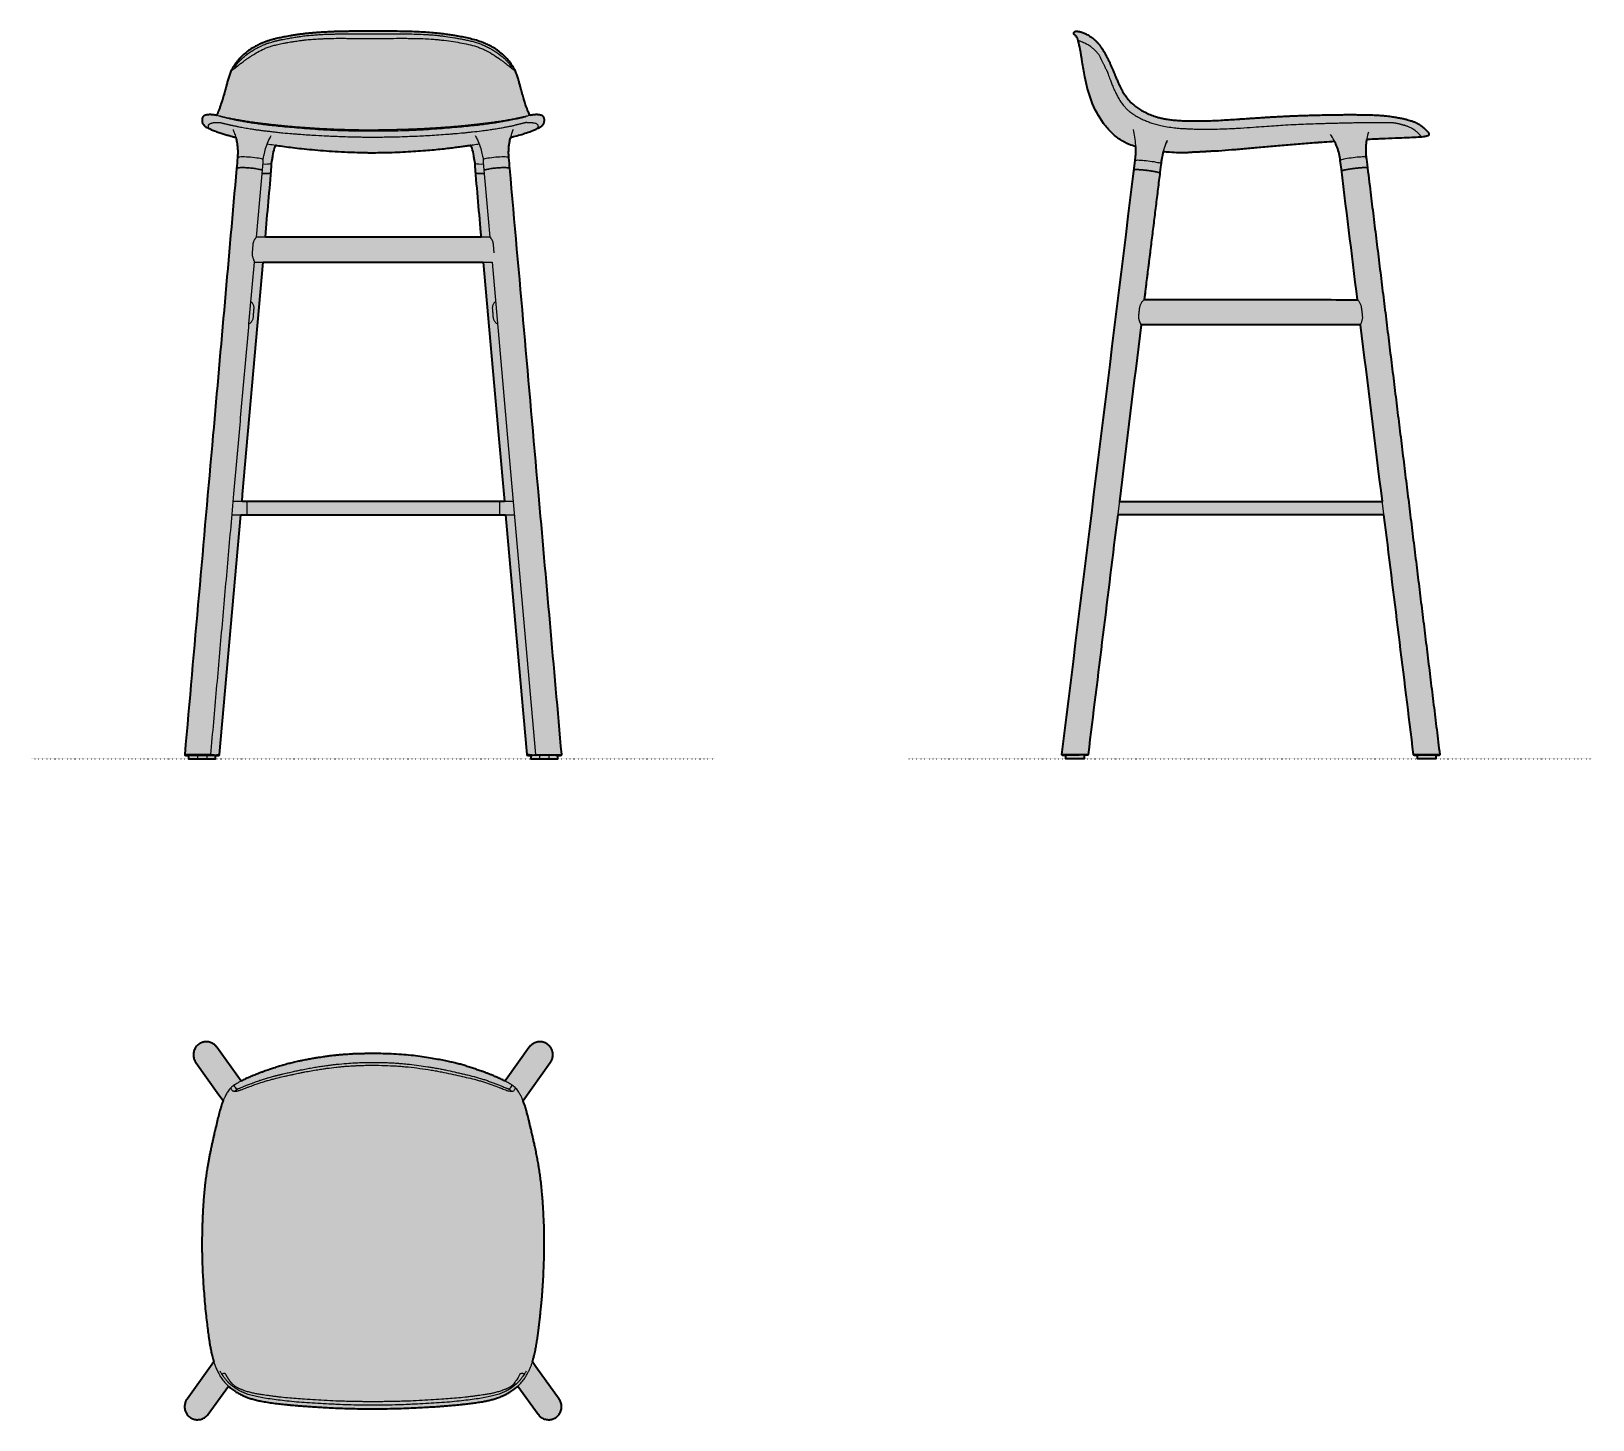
# Model space of a CAD drawing. Header units: millimetres. Extents: x 0 to 1859, y -787 to 866.
import ezdxf

# ---------------------------------------------------------------- set-up
doc = ezdxf.new("R2010")
doc.units = ezdxf.units.MM
doc.linetypes.add('Dots', pattern=[1, 0, -1])
doc.layers.add('Blocks', color=7, linetype='Continuous')
doc.layers.add('Blocks$Fill', color=7, linetype='Continuous', true_color=0xffffff)
for name, color, linetype, lineweight, true_color in [('Blocks$Inner', 7, 'Continuous', 25, 0x007f00), ('Blocks$Outline', 7, 'Continuous', 35, 0xff3f3f), ('Groud', 7, 'Dots', 25, 0x243775)]:
    doc.layers.add(name, color=color, linetype=linetype, lineweight=lineweight, true_color=true_color)

# ---------------------------------------------------------------- blocks, each defined once
blk = doc.blocks.new('Form Barstool High Top')
at = {"layer": 'Blocks$Fill'}
blk.add_hatch(color=256, dxfattribs=at).paths.add_polyline_path([(559.8, -274.4), (560.2, -275), (560.4, -275.3), (560.5, -275.5), (560.6, -275.6), (560.8, -275.8), (560.9, -276), (561.1, -276.2), (561.3, -276.4), (561.4, -276.6), (561.6, -276.7), (561.8, -276.9), (562, -277.1), (562.2, -277.2), (562.4, -277.4), (562.8, -277.7), (563.2, -278), (563.6, -278.3), (564.1, -278.6), (564.5, -278.9), (565, -279.1), (565.2, -279.3), (565.4, -279.4), (565.7, -279.5), (565.9, -279.6), (566.2, -279.7), (566.4, -279.8), (567, -280), (567.5, -280.2), (567.8, -280.3), (568.1, -280.4), (568.4, -280.5), (568.6, -280.6), (568.9, -280.6), (569.2, -280.7), (569.5, -280.8), (569.8, -280.8), (570.1, -280.9), (570.5, -280.9), (571.1, -281), (572.4, -281), (572.8, -281), (573.2, -281), (573.6, -281), (574, -281), (574.4, -280.9), (574.9, -280.8), (575.3, -280.8), (575.7, -280.7), (576.2, -280.6), (576.7, -280.4), (577.2, -280.3), (577.4, -280.2), (577.7, -280.1), (578, -280), (578.3, -279.9), (578.6, -279.7), (578.9, -279.6), (579.2, -279.5), (579.5, -279.3), (579.8, -279.1), (580.2, -279), (580.5, -278.8), (580.8, -278.6), (581.4, -278.2), (582.4, -277.4), (582.8, -277), (583.1, -276.8), (583.3, -276.6), (583.5, -276.4), (583.7, -276.1), (583.9, -275.9), (584.1, -275.7), (584.3, -275.4), (584.5, -275.2), (584.7, -275), (584.9, -274.7), (585.1, -274.5), (585.2, -274.2), (585.4, -274), (585.6, -273.7), (585.7, -273.4), (585.9, -273.2), (586, -272.9), (586.2, -272.6), (586.3, -272.4), (586.4, -272.1), (586.5, -271.8), (586.7, -271.5), (586.8, -271.2), (586.9, -270.9), (587, -270.7), (587.1, -270.4), (587.2, -270.1), (587.3, -269.8), (587.3, -269.5), (587.4, -269.2), (587.5, -268.9), (587.6, -268.6), (587.6, -268.3), (587.7, -268), (587.7, -267.7), (587.7, -267.4), (587.8, -267.1), (587.8, -266.8), (587.8, -266.5), (587.8, -266.1), (587.8, -265.8), (587.8, -265.5), (587.8, -265.2), (587.8, -264.9), (587.8, -264.6), (587.8, -264.3), (587.8, -264), (587.7, -263.7), (587.7, -263.4), (587.6, -263.1), (587.6, -262.8), (587.5, -262.5), (587.5, -262.2), (587.4, -261.9), (587.3, -261.6), (587.2, -261.3), (587.2, -261), (587.1, -260.7), (587, -260.4), (586.9, -260.1), (586.7, -259.8), (586.6, -259.5), (586.5, -259.2), (586.4, -259), (586.2, -258.7), (586.1, -258.4), (586, -258.2), (585.8, -257.9), (585.5, -257.4), (584.9, -256.4), (584.9, -256.4), (584.9, -256.4), (553.2, -212.2), (554.1, -209.1), (554.7, -206.8), (555.3, -204.5), (556, -201.4), (556.6, -198.3), (557.7, -192.3), (559.6, -179.9), (562.6, -155.4), (565.2, -125.2), (566.5, -103.9), (567, -90.6), (567.2, -76.5), (567.2, -61.5), (566.4, -37.4), (565.4, -20.7), (564.7, -12.1), (563.8, -3), (561.9, 11.8), (559.9, 24.7), (557.4, 37.8), (550.2, 69.7), (546.4, 85.1), (544.8, 90.6), (543.9, 93.4), (543, 96), (541.9, 98.8), (574.4, 144.2), (575.1, 145.2), (575.3, 145.5), (575.5, 145.7), (575.6, 146), (575.8, 146.3), (575.9, 146.5), (576, 146.7), (576.1, 146.9), (576.2, 147.2), (576.3, 147.4), (576.4, 147.6), (576.5, 147.9), (576.6, 148.1), (576.7, 148.3), (576.7, 148.6), (576.9, 149.1), (577, 149.6), (577.1, 150.1), (577.2, 150.6), (577.3, 151.1), (577.4, 151.6), (577.4, 152.2), (577.4, 152.5), (577.4, 152.7), (577.4, 153), (577.4, 153.3), (577.4, 153.6), (577.4, 153.9), (577.4, 154.1), (577.4, 154.4), (577.4, 154.7), (577.3, 155), (577.3, 155.4), (577.3, 155.7), (577.2, 156), (577.2, 156.3), (577.1, 156.6), (577, 156.9), (576.9, 157.2), (576.8, 157.6), (576.7, 157.9), (576.6, 158.3), (576.5, 158.6), (576.4, 159), (576.3, 159.3), (576.1, 159.6), (575.9, 160), (575.7, 160.4), (575.6, 160.8), (575.3, 161.1), (575.1, 161.5), (574.8, 161.9), (574.6, 162.3), (574.3, 162.7), (574, 163.1), (573.8, 163.3), (573.6, 163.5), (573.4, 163.8), (573.2, 164), (573.1, 164.1), (572.9, 164.3), (572.6, 164.5), (572.4, 164.7), (572, 165.1), (571, 165.9), (570.5, 166.2), (570.3, 166.4), (570, 166.5), (569.8, 166.7), (569.5, 166.8), (569.3, 167), (569, 167.1), (568.7, 167.3), (568.4, 167.4), (568.2, 167.5), (567.9, 167.6), (567.6, 167.7), (567.3, 167.8), (567.1, 167.9), (566.8, 168), (566.5, 168.1), (566.2, 168.2), (565.9, 168.3), (565.6, 168.4), (565.3, 168.4), (565, 168.5), (564.7, 168.5), (564.4, 168.6), (564, 168.6), (563.6, 168.7), (563.2, 168.7), (562.8, 168.8), (562.4, 168.8), (562, 168.8), (560.8, 168.7), (560.2, 168.7), (559.9, 168.6), (559.6, 168.6), (559.3, 168.5), (559, 168.5), (558.7, 168.4), (558.4, 168.3), (558.1, 168.3), (557.8, 168.2), (557.5, 168.1), (557.2, 168), (556.9, 167.9), (556.6, 167.8), (556.3, 167.7), (556.1, 167.6), (555.8, 167.5), (555.5, 167.3), (555.2, 167.2), (554.9, 167.1), (554.7, 166.9), (554.4, 166.8), (554.1, 166.6), (553.9, 166.5), (553.6, 166.3), (553.3, 166.1), (553.1, 166), (552.8, 165.8), (552.6, 165.6), (552.4, 165.4), (552.1, 165.2), (551.9, 165), (551.4, 164.6), (551, 164.2), (550.5, 163.7), (550.3, 163.5), (550.1, 163.3), (549.9, 163), (549.8, 162.9), (549.7, 162.8), (549.6, 162.7), (549.5, 162.6), (549.4, 162.4), (549.3, 162.2), (520.5, 122.1), (516.7, 123.9), (514.1, 125.1), (509.4, 127.2), (501.9, 130.3), (492.3, 133.8), (482.1, 137.4), (476.8, 139.1), (471.4, 140.7), (465.9, 142.3), (460.6, 143.6), (454.8, 145), (448.3, 146.4), (440.7, 147.9), (431.9, 149.4), (421.9, 150.9), (411.5, 152.2), (400.1, 153.4), (388.1, 154.2), (375.5, 154.6), (363.5, 154.7), (363.5, 154.7), (344.7, 154.4), (332.9, 153.8), (324.7, 153.2), (312.2, 151.8), (300.9, 150.3), (285.8, 147.8), (274.8, 145.6), (268.6, 144.2), (262.9, 142.8), (256.6, 141), (250.8, 139.3), (239.9, 135.7), (227.2, 131.1), (219.1, 127.9), (213.2, 125.3), (210.3, 123.9), (206.5, 122), (177.5, 162.2), (177.1, 162.8), (176.9, 163.1), (176.8, 163.2), (176.7, 163.4), (176.5, 163.6), (176.4, 163.8), (176.2, 163.9), (176, 164.1), (175.9, 164.3), (175.7, 164.5), (175.5, 164.7), (175.3, 164.8), (175.1, 165), (174.9, 165.1), (174.5, 165.5), (174.1, 165.8), (173.7, 166), (173.2, 166.3), (172.8, 166.6), (172.3, 166.9), (172.1, 167), (171.9, 167.1), (171.6, 167.2), (171.4, 167.4), (171.1, 167.5), (170.9, 167.6), (170.3, 167.8), (169.8, 168), (169.5, 168.1), (169.2, 168.2), (168.9, 168.2), (168.7, 168.3), (168.4, 168.4), (168.1, 168.4), (167.8, 168.5), (167.5, 168.6), (167.2, 168.6), (166.8, 168.6), (166.2, 168.7), (164.9, 168.8), (164.5, 168.8), (164.1, 168.8), (163.7, 168.7), (163.3, 168.7), (162.9, 168.6), (162.5, 168.6), (162, 168.5), (161.6, 168.4), (161.1, 168.3), (160.6, 168.2), (160.1, 168), (159.9, 167.9), (159.6, 167.8), (159.3, 167.7), (159, 167.6), (158.7, 167.5), (158.4, 167.3), (158.1, 167.2), (157.8, 167), (157.5, 166.9), (157.1, 166.7), (156.8, 166.5), (156.5, 166.3), (155.9, 165.9), (154.9, 165.1), (154.5, 164.7), (154.2, 164.5), (154, 164.3), (153.8, 164.1), (153.6, 163.9), (153.4, 163.6), (153.2, 163.4), (153, 163.2), (152.8, 162.9), (152.6, 162.7), (152.4, 162.5), (152.2, 162.2), (152.1, 162), (151.9, 161.7), (151.7, 161.4), (151.6, 161.2), (151.4, 160.9), (151.3, 160.6), (151.1, 160.4), (151, 160.1), (150.9, 159.8), (150.8, 159.5), (150.6, 159.3), (150.5, 159), (150.4, 158.7), (150.3, 158.4), (150.2, 158.1), (150.1, 157.8), (150, 157.5), (150, 157.2), (149.9, 156.9), (149.8, 156.6), (149.8, 156.3), (149.7, 156), (149.6, 155.7), (149.6, 155.4), (149.6, 155.1), (149.5, 154.8), (149.5, 154.5), (149.5, 154.2), (149.5, 153.9), (149.5, 153.6), (149.5, 153.3), (149.5, 153), (149.5, 152.7), (149.5, 152.3), (149.5, 152), (149.5, 151.7), (149.6, 151.4), (149.6, 151.1), (149.7, 150.8), (149.7, 150.5), (149.8, 150.2), (149.8, 149.9), (149.9, 149.6), (150, 149.3), (150.1, 149), (150.2, 148.7), (150.2, 148.4), (150.3, 148.1), (150.4, 147.8), (150.6, 147.5), (150.7, 147.3), (150.8, 147), (150.9, 146.7), (151.1, 146.4), (151.2, 146.1), (151.3, 145.9), (151.5, 145.6), (151.8, 145.1), (152.4, 144.1), (185, 98.7), (184.3, 96.8), (183.6, 94.8), (182.6, 91.9), (181.7, 88.8), (179.7, 81.8), (172.9, 53.2), (168.4, 31.7), (166.1, 18.7), (164.1, 5), (162.8, -7), (161.3, -24.4), (160.2, -46.5), (159.7, -68.7), (160, -91.6), (160.9, -111.3), (162.4, -133.8), (164.6, -157.3), (166.8, -176), (168.6, -188), (169.3, -192.4), (170.2, -197.6), (171.4, -203.3), (172.1, -206.3), (172.9, -209.2), (173.8, -212.2), (142.1, -256.5), (141.4, -257.5), (141.2, -257.7), (141.1, -258), (140.9, -258.2), (140.7, -258.5), (140.6, -258.7), (140.5, -259), (140.4, -259.2), (140.3, -259.4), (140.2, -259.7), (140.1, -259.9), (140, -260.1), (139.9, -260.4), (139.9, -260.6), (139.8, -260.9), (139.6, -261.3), (139.5, -261.8), (139.4, -262.3), (139.3, -262.9), (139.2, -263.4), (139.2, -263.9), (139.1, -264.4), (139.1, -264.7), (139.1, -265), (139.1, -265.3), (139.1, -265.6), (139.1, -265.8), (139.1, -266.1), (139.1, -266.4), (139.1, -266.7), (139.1, -267), (139.2, -267.3), (139.2, -267.6), (139.2, -267.9), (139.3, -268.2), (139.3, -268.5), (139.4, -268.8), (139.5, -269.2), (139.6, -269.5), (139.7, -269.9), (139.8, -270.2), (139.9, -270.5), (140, -270.9), (140.1, -271.2), (140.3, -271.6), (140.4, -271.9), (140.6, -272.3), (140.8, -272.7), (141, -273), (141.2, -273.4), (141.4, -273.8), (141.7, -274.2), (141.9, -274.6), (142.2, -275), (142.6, -275.4), (142.7, -275.6), (142.9, -275.8), (143.1, -276), (143.3, -276.2), (143.5, -276.4), (143.7, -276.6), (143.9, -276.8), (144.1, -277), (144.6, -277.4), (145.5, -278.2), (146, -278.5), (146.2, -278.7), (146.5, -278.8), (146.7, -279), (147, -279.1), (147.3, -279.2), (147.5, -279.4), (147.8, -279.5), (148.1, -279.6), (148.3, -279.8), (148.6, -279.9), (148.9, -280), (149.2, -280.1), (149.5, -280.2), (149.7, -280.3), (150, -280.4), (150.3, -280.5), (150.6, -280.5), (150.9, -280.6), (151.2, -280.7), (151.5, -280.7), (151.8, -280.8), (152.1, -280.9), (152.5, -280.9), (152.9, -281), (153.3, -281), (153.7, -281), (154.1, -281), (154.5, -281), (155.7, -281), (156.3, -280.9), (156.6, -280.9), (156.9, -280.8), (157.2, -280.8), (157.5, -280.7), (157.8, -280.7), (158.1, -280.6), (158.4, -280.5), (158.7, -280.5), (159, -280.4), (159.3, -280.3), (159.6, -280.2), (159.9, -280.1), (160.2, -280), (160.4, -279.8), (160.7, -279.7), (161, -279.6), (161.3, -279.5), (161.6, -279.3), (161.8, -279.2), (162.1, -279), (162.4, -278.9), (162.6, -278.7), (162.9, -278.6), (163.2, -278.4), (163.4, -278.2), (163.7, -278), (163.9, -277.9), (164.2, -277.7), (164.4, -277.5), (164.6, -277.3), (165.1, -276.9), (165.5, -276.4), (166, -276), (166.2, -275.8), (166.4, -275.5), (166.6, -275.3), (166.7, -275.2), (166.8, -275.1), (166.9, -274.9), (167, -274.8), (167.1, -274.7), (167.2, -274.5), (191.2, -241), (192, -241.8), (192.8, -242.5), (193.3, -242.9), (193.9, -243.4), (195, -244.3), (196.1, -245.2), (197.3, -246), (198.4, -246.7), (199.5, -247.4), (200.6, -248.1), (201.7, -248.8), (203, -249.5), (204.3, -250.2), (205.6, -250.9), (206.9, -251.5), (209.1, -252.5), (211.3, -253.5), (212.9, -254.1), (214.7, -254.8), (217.1, -255.6), (219.4, -256.3), (221.9, -257.1), (224.6, -257.8), (227.5, -258.4), (230.4, -259), (233.8, -259.6), (237.2, -260.2), (245, -261.3), (259.5, -263), (289.3, -265.5), (326.8, -267.4), (363.5, -268.1), (376.9, -268), (403.2, -267.3), (441.3, -265.2), (467.5, -263), (479.4, -261.6), (485.9, -260.8), (492.2, -259.8), (497.6, -258.8), (500, -258.3), (502.3, -257.8), (504.9, -257.1), (507.2, -256.4), (509.4, -255.8), (511.6, -255), (513, -254.5), (514.5, -254), (516, -253.3), (517.6, -252.7), (519.4, -251.9), (521.2, -251), (523.2, -249.9), (525.3, -248.8), (526.4, -248.1), (527.5, -247.4), (528.6, -246.7), (529.7, -246), (530.8, -245.2), (532, -244.3), (533.1, -243.4), (533.7, -242.9), (534.2, -242.5), (535, -241.8), (535.7, -241.1)], flags=0)
at = {"layer": 'Blocks$Inner'}
blk.add_line((542, -228.9), (541.9, -229), dxfattribs=at)
for points in [[(206.5, 122), (177.5, 162.2)], [(549.3, 162.2), (521.8, 123.9), (520.5, 122)], [(152.4, 144.1), (179.9, 105.8), (185, 98.7)], [(541.9, 98.8), (574.4, 144.2)], [(173.8, -212.1), (142.1, -256.5)], [(584.9, -256.4), (557.3, -217.9), (553.2, -212.2)], [(167.2, -274.5), (191.2, -241)], [(185.1, -229), (185.1, -229), (185, -228.9)], [(535.7, -241), (559.8, -274.4)]]:
    blk.add_lwpolyline(points, dxfattribs=at)
for points, knots in [([(164.9, 168.8), (164.7, 168.8), (164.5, 168.8), (164.1, 168.8), (163.7, 168.7), (163.3, 168.7), (162.9, 168.6), (162.4, 168.6), (162, 168.5), (161.6, 168.4), (161.1, 168.3), (160.6, 168.2), (160.1, 168), (159.6, 167.8), (159, 167.6), (158.4, 167.3), (157.8, 167), (157.1, 166.7), (156.5, 166.3), (156.1, 166), (155.9, 165.9)], [50.487117, 50.487117, 50.487117, 50.487117, 50.526467, 50.566734, 50.60803, 50.650469, 50.694172, 50.739258, 50.78565, 50.833413, 50.882808, 50.934101, 50.987565, 51.05059, 51.116397, 51.184997, 51.256389, 51.330559, 51.407482, 51.487117, 51.487117, 51.487117, 51.487117]), ([(177.5, 162.2), (177.2, 162.6), (176.3, 164.1), (174.2, 165.7), (171.9, 167.2), (169.8, 168), (167.4, 168.7), (165.7, 168.7), (164.9, 168.8)], [49.487117, 49.487117, 49.487117, 49.487117, 49.585337, 49.856023, 49.9984, 50.148576, 50.30999, 50.487117, 50.487117, 50.487117, 50.487117]), ([(562, 168.8), (561.2, 168.7), (559.6, 168.7), (557.2, 168.1), (554.9, 167.1), (552.8, 165.8), (550.9, 164.2), (549.8, 163), (549.3, 162.2), (549.3, 162.2)], [57.860142, 57.860142, 57.860142, 57.860142, 58.025085, 58.190282, 58.355731, 58.521384, 58.687199, 58.853093, 58.860142, 58.860142, 58.860142, 58.860142]), ([(571, 165.9), (570.9, 166), (570.5, 166.2), (570, 166.5), (569.5, 166.8), (568.8, 167.2), (567.9, 167.6), (566.8, 168), (565.6, 168.4), (564.7, 168.6), (564, 168.6), (563.6, 168.7), (563.2, 168.7), (562.8, 168.8), (562.4, 168.8), (562.2, 168.8), (562, 168.8)], [56.860142, 56.860142, 56.860142, 56.860142, 56.9222, 56.984259, 57.046322, 57.108391, 57.234024, 57.359701, 57.485436, 57.611238, 57.652699, 57.694169, 57.735648, 57.777136, 57.818634, 57.860142, 57.860142, 57.860142, 57.860142]), ([(155.9, 165.9), (155.2, 165.4), (154, 164.4), (152.4, 162.5), (151.1, 160.4), (150.2, 158.1), (149.6, 155.7), (149.4, 153.3), (149.6, 150.8), (150.2, 148.4), (151.1, 146.1), (152, 144.8), (152.4, 144.1)], [51.487117, 51.487117, 51.487117, 51.487117, 51.587049, 51.68703, 51.787104, 51.887307, 51.98766, 52.088168, 52.188826, 52.289607, 52.390484, 52.487117, 52.487117, 52.487117, 52.487117]), ([(363.5, 154.7), (361.6, 154.7), (358, 154.7), (353, 154.6), (348.7, 154.5), (344.7, 154.4), (340.7, 154.3), (336.8, 154.1), (333, 153.8), (329, 153.6), (324.5, 153.2), (319.9, 152.7), (315.7, 152.3), (311.5, 151.8), (306.7, 151.1), (301.2, 150.3), (296, 149.5), (290.9, 148.7), (285.4, 147.7), (279.9, 146.6), (274.2, 145.5), (268.7, 144.2), (262.6, 142.7), (256.7, 141.1), (250.7, 139.3), (245.2, 137.5), (239.4, 135.5), (234.4, 133.8), (230.2, 132.2), (227.4, 131.2), (224.8, 130.2), (222.1, 129.1), (219.1, 127.9), (216.1, 126.6), (213.1, 125.3), (210.3, 123.9), (207.4, 122.5), (204.4, 120.9), (201.3, 119.2), (199.5, 118.1), (198.7, 117.5)], [5.011175, 5.011175, 5.011175, 5.011175, 5.043109, 5.070257, 5.094068, 5.115326, 5.136757, 5.160099, 5.180586, 5.199916, 5.226542, 5.255059, 5.277429, 5.29626, 5.325484, 5.359111, 5.387467, 5.414024, 5.444356, 5.480821, 5.506977, 5.542616, 5.575374, 5.612124, 5.64634, 5.681158, 5.711338, 5.75123, 5.773249, 5.791256, 5.805162, 5.823894, 5.844478, 5.865471, 5.88685, 5.908542, 5.930368, 5.955419, 5.985403, 6.011175, 6.011175, 6.011175, 6.011175]), ([(528.4, 117.5), (527, 118.4), (524.1, 120.1), (519.3, 122.7), (514.4, 125), (509.7, 127.1), (505.6, 128.8), (502.4, 130.1), (500.1, 131), (498.1, 131.7), (495.6, 132.7), (491.9, 134), (487.3, 135.6), (482.2, 137.4), (476.8, 139.1), (471.4, 140.8), (466, 142.3), (460.5, 143.7), (454.6, 145.1), (447.9, 146.5), (440.3, 147.9), (431.5, 149.5), (421.8, 151), (411.2, 152.3), (399.9, 153.5), (387.9, 154.2), (375.7, 154.6), (367.5, 154.7), (363.5, 154.7)], [0, 0, 0, 0, 0.041667, 0.083475, 0.122159, 0.155984, 0.184276, 0.206725, 0.219628, 0.229125, 0.245259, 0.267395, 0.29774, 0.329681, 0.361372, 0.393122, 0.425209, 0.456236, 0.489181, 0.526811, 0.569869, 0.619214, 0.675265, 0.733766, 0.796852, 0.863503, 0.933599, 1, 1, 1, 1]), ([(574.4, 144.2), (574.9, 144.9), (576.2, 146.6), (577.1, 149.4), (577.5, 152.2), (577.5, 154.5), (577.1, 157), (576.3, 159.3), (575.3, 161.2), (574.3, 162.8), (572.9, 164.4), (571.7, 165.4), (571, 165.9)], [55.860142, 55.860142, 55.860142, 55.860142, 55.961531, 56.126875, 56.213979, 56.306082, 56.408146, 56.526454, 56.595101, 56.672836, 56.761808, 56.860142, 56.860142, 56.860142, 56.860142]), ([(198.6, 109.8), (198.7, 109.8), (198.9, 109.8), (199.2, 109.8), (199.5, 109.8), (199.8, 109.8), (200.1, 109.8), (200.4, 109.9), (200.7, 109.9), (201.2, 110), (201.8, 110.2), (202.6, 110.4), (203.5, 110.7), (204.6, 111), (205.6, 111.4), (206.9, 111.9), (208.4, 112.4), (210.5, 113.3), (212.6, 114.1), (214.7, 114.9), (217, 115.7), (220.6, 117), (226.3, 119.1), (232.5, 121.1), (237.8, 122.7), (240.9, 123.5), (243.3, 124.2), (245.6, 124.8), (248.5, 125.4), (251.4, 126.1), (254.7, 126.9), (257.4, 127.5), (259.9, 128.1), (262.3, 128.6), (265.5, 129.3), (270.1, 130.4), (274.5, 131.3), (278.8, 132.2), (283.4, 133.1), (289.8, 134.3), (296, 135.3), (300.7, 136.1), (304.4, 136.6), (310.6, 137.5), (317.5, 138.3), (324.9, 139.1), (330.5, 139.6), (336.1, 140), (340.4, 140.2), (343.9, 140.4), (346.8, 140.5), (349.8, 140.6), (353, 140.7), (356.4, 140.8), (360, 140.8), (362.4, 140.8), (363.5, 140.8)], [1, 1, 1, 1, 1.001966, 1.004036, 1.006214, 1.008509, 1.010093, 1.012825, 1.015873, 1.017247, 1.023239, 1.02911, 1.034694, 1.045009, 1.05248, 1.057542, 1.073452, 1.085865, 1.106, 1.118101, 1.131729, 1.154498, 1.19415, 1.249998, 1.277029, 1.295652, 1.306336, 1.322398, 1.337515, 1.356759, 1.375018, 1.395354, 1.406268, 1.417734, 1.437516, 1.462529, 1.499998, 1.514244, 1.537398, 1.580162, 1.624987, 1.643659, 1.662571, 1.687508, 1.750002, 1.781276, 1.812501, 1.846751, 1.874994, 1.887097, 1.906226, 1.923578, 1.93748, 1.960362, 1.981199, 2, 2, 2, 2]), ([(201.7, 112.5), (201.9, 112.5), (201.9, 112.5), (202, 112.6), (202.2, 112.6), (202.3, 112.7), (202.8, 112.9), (203.4, 113.1), (204.4, 113.5), (205.8, 114), (207.4, 114.7), (209.2, 115.4), (211, 116.2), (213, 117), (215.1, 117.8), (218.6, 119.2), (223.1, 120.9), (228.3, 122.8), (232.5, 124.1), (236.1, 125.3), (239.4, 126.2), (242.3, 127), (244.4, 127.6), (245.8, 127.9), (246.9, 128.2), (247.8, 128.5), (248.8, 128.7), (249.7, 128.9), (250.6, 129.2), (251.6, 129.4), (252.5, 129.6), (253.4, 129.9), (254.4, 130.1), (255.3, 130.3), (257, 130.7), (259.4, 131.2), (262.5, 132), (265.6, 132.7), (268.6, 133.3), (271.5, 134), (274.4, 134.6), (278.5, 135.5), (284, 136.6), (290.7, 137.8), (297.2, 138.9), (303.5, 139.9), (309.4, 140.7), (314.8, 141.4), (322.4, 142.2), (331.3, 143.1), (341, 143.7), (348.3, 144), (354.2, 144.2), (358.3, 144.2), (361.1, 144.3), (362.3, 144.3), (362.9, 144.2), (363.3, 144.2), (363.4, 144.2), (363.5, 144.2)], [4, 4, 4, 4, 4.001594, 4.002442, 4.003472, 4.004695, 4.007775, 4.015137, 4.022372, 4.033786, 4.049331, 4.062701, 4.077342, 4.091616, 4.10824, 4.125145, 4.168272, 4.204059, 4.231474, 4.250215, 4.27427, 4.292707, 4.305543, 4.31272, 4.318611, 4.324451, 4.330243, 4.33599, 4.341697, 4.347365, 4.352998, 4.358599, 4.364171, 4.369715, 4.375235, 4.394273, 4.412967, 4.431291, 4.449213, 4.466694, 4.483698, 4.500185, 4.540573, 4.580015, 4.618259, 4.654779, 4.689134, 4.720986, 4.750102, 4.820677, 4.875015, 4.916464, 4.946905, 4.975789, 4.988478, 4.994385, 4.997229, 4.999022, 5, 5, 5, 5]), ([(363.5, 144.2), (364.6, 144.2), (366.9, 144.3), (370.6, 144.2), (374.7, 144.1), (379.6, 144), (385.4, 143.7), (391, 143.4), (396.3, 143), (401.4, 142.5), (408.6, 141.8), (417.8, 140.7), (426.6, 139.4), (433.7, 138.3), (439, 137.3), (444.5, 136.3), (451.6, 134.8), (457.7, 133.5), (462.9, 132.3), (466.4, 131.5), (470.8, 130.5), (476, 129.3), (482.8, 127.5), (489.5, 125.7), (496, 123.7), (500.7, 122.1), (505.2, 120.4), (509.6, 118.8), (513.1, 117.3), (515.8, 116.2), (518, 115.3), (519.9, 114.5), (521.5, 113.9), (522.6, 113.5), (523.4, 113.2), (524.2, 112.9), (524.7, 112.7), (525.1, 112.5), (525.2, 112.5)], [5, 5, 5, 5, 5.019361, 5.040205, 5.062538, 5.089596, 5.125002, 5.16219, 5.187455, 5.216477, 5.249934, 5.31243, 5.374932, 5.403445, 5.437413, 5.468647, 5.499886, 5.562376, 5.577998, 5.593617, 5.624852, 5.656095, 5.687366, 5.749856, 5.781088, 5.81235, 5.843648, 5.874951, 5.906208, 5.922069, 5.9374, 5.957915, 5.968613, 5.977134, 5.984507, 5.990777, 5.995952, 6, 6, 6, 6]), ([(363.5, 140.8), (372.7, 140.8), (382, 140.5), (393.6, 139.8), (395.9, 139.6), (400.6, 139.2), (402.9, 139), (409.9, 138.3), (419.2, 137.2), (428.1, 135.8), (434.6, 134.7), (436.7, 134.4), (440.8, 133.6), (450.9, 131.7), (459.9, 129.7), (473.6, 126.6), (481.7, 124.8), (489.6, 122.6), (492.8, 121.6), (494.4, 121.1), (499.1, 119.6), (505.3, 117.5), (510.9, 115.4), (514.6, 114), (515.8, 113.5), (518, 112.7), (519, 112.3), (521.9, 111.2), (523.5, 110.6), (526.2, 109.9), (527.4, 109.7), (528.3, 109.8)], [2, 2, 2, 2, 2.125, 2.125, 2.15625, 2.15625, 2.1875, 2.1875, 2.25, 2.3125, 2.3125, 2.34375, 2.34375, 2.375, 2.5, 2.5, 2.625, 2.65625, 2.65625, 2.6875, 2.6875, 2.75, 2.8125, 2.8125, 2.84375, 2.84375, 2.875, 2.875, 2.9375, 2.9375, 3, 3, 3, 3]), ([(194.5, 114.4), (193.8, 113.7), (192.4, 112.3), (190.9, 110.1), (189.5, 107.9), (188.3, 105.8), (187, 103.1), (185.4, 99.7), (183.6, 94.8), (181.6, 88.9), (179.7, 81.9), (177.9, 74.4), (176.3, 67.9), (175.2, 63), (174.4, 59.8), (173.9, 57.3), (173.4, 55.1), (172.9, 52.9), (172.2, 50), (171.4, 46.1), (170.4, 41.5), (169.4, 36.6), (168.4, 31.8), (167.5, 27.2), (166.8, 22.8), (165.9, 17.7), (165, 11.8), (164.1, 5), (163.4, -1.2), (162.7, -7.1), (162.2, -12.7), (161.7, -18.5), (161.3, -24.4), (160.9, -30.4), (160.6, -36.1), (160.4, -41.4), (160.2, -46.4), (160, -51.4), (159.9, -56.7), (159.8, -62.6), (159.7, -68.9), (159.7, -75.7), (159.8, -83.3), (160, -91.9), (160.3, -101.3), (160.8, -111.6), (161.5, -122.5), (162.4, -134.1), (163.4, -145.7), (164.5, -156.9), (165.7, -166.8), (166.8, -175.6), (167.7, -182.5), (168.5, -188), (169.3, -192.7), (170.3, -197.8), (171.2, -202.4), (172.1, -206.3), (172.9, -209.4), (174, -212.9), (175.4, -216.9), (176.9, -220.6), (178.2, -222.9), (178.6, -223.7)], [0, 0, 0, 0, 0.016006, 0.031193, 0.045616, 0.05857, 0.070882, 0.091933, 0.113772, 0.136785, 0.160849, 0.185032, 0.208455, 0.21938, 0.228588, 0.235915, 0.241311, 0.246977, 0.254804, 0.265742, 0.2793, 0.293117, 0.306352, 0.318947, 0.330836, 0.341966, 0.361174, 0.379002, 0.396944, 0.411442, 0.426581, 0.442381, 0.458563, 0.474701, 0.490648, 0.504501, 0.517992, 0.530898, 0.545133, 0.56078, 0.577791, 0.596141, 0.615914, 0.639421, 0.664899, 0.692494, 0.722182, 0.752963, 0.786057, 0.81633, 0.843395, 0.867072, 0.887344, 0.899567, 0.911683, 0.925932, 0.941409, 0.949684, 0.957912, 0.967289, 0.979135, 0.992386, 1, 1, 1, 1]), ([(194.5, 114.4), (194.5, 114.4), (194.4, 114.3), (194.3, 114.2), (194.2, 113.9), (194.2, 113.3), (194.4, 112.7), (195, 111.6), (196, 110.6), (197.4, 109.9), (198.2, 109.8), (198.6, 109.8)], [0, 0, 0, 0, 0.011007, 0.044011, 0.077688, 0.152333, 0.244964, 0.358859, 0.636238, 0.802401, 1, 1, 1, 1]), ([(198.6, 117.5), (197.8, 117), (196.3, 116), (195.1, 114.9), (194.5, 114.4)], [0, 0, 0, 0, 0.527499, 1, 1, 1, 1]), ([(200.6, 113.1), (199.8, 113.9), (199, 114.8), (198.3, 116), (198.2, 116.6), (198.3, 117.1), (198.4, 117.4), (198.6, 117.5), (198.7, 117.5)], [2.870956, 2.870956, 2.870956, 2.870956, 3.409022, 3.528329, 3.679016, 3.761075, 3.814562, 3.870956, 3.870956, 3.870956, 3.870956]), ([(198.6, 109.8), (199.1, 110.2), (199.5, 110.5), (200.1, 111.1), (200.3, 111.3), (200.6, 111.6), (200.8, 111.8), (201.5, 112.4)], [0, 0, 0, 0, 0.500009, 0.500009, 0.750013, 0.750013, 1, 1, 1, 1]), ([(201.5, 112.4), (201.5, 112.4), (201.4, 112.4), (201.4, 112.4), (201.4, 112.4), (201.4, 112.4)], [1, 1, 1, 1, 1.333452, 1.666783, 2, 2, 2, 2]), ([(525.2, 112.5), (525.2, 112.5), (525.3, 112.5), (525.3, 112.5), (525.3, 112.4), (525.3, 112.4)], [6, 6, 6, 6, 6.333247, 6.666551, 7, 7, 7, 7]), ([(525.5, 112.4), (525.5, 112.4), (525.5, 112.4), (525.6, 112.4), (525.6, 112.4), (525.6, 112.4)], [0, 0, 0, 0, 0.333573, 0.666903, 1, 1, 1, 1]), ([(525.5, 112.4), (525.5, 112.3), (525.5, 112.3), (525.5, 112.3), (525.6, 112.3), (525.6, 112.3), (525.6, 112.3), (525.6, 112.3), (525.6, 112.3), (525.6, 112.3), (525.6, 112.3), (525.6, 112.3), (525.6, 112.3), (525.6, 112.3), (525.6, 112.3), (525.6, 112.3), (525.6, 112.3), (525.6, 112.3), (525.6, 112.3), (525.6, 112.3), (525.7, 112.2), (525.7, 112.2), (525.7, 112.2), (525.7, 112.2), (525.7, 112.2), (525.7, 112.2), (525.7, 112.2), (525.7, 112.2), (525.7, 112.2), (525.8, 112.2), (525.8, 112.2), (525.8, 112.2), (525.8, 112.2), (525.8, 112.2), (525.8, 112.2), (525.8, 112.2), (525.8, 112.2), (525.8, 112.1), (525.8, 112.1), (525.9, 112.1), (525.9, 112), (526, 112), (526, 112), (526, 112), (526, 112)], [8, 8, 8, 8, 8.027047, 8.059937, 8.098678, 8.120244, 8.143275, 8.167771, 8.18057, 8.193735, 8.207267, 8.214171, 8.221166, 8.228253, 8.231831, 8.235432, 8.239056, 8.242992, 8.24695, 8.250065, 8.289054, 8.329109, 8.370231, 8.391193, 8.412422, 8.433917, 8.444765, 8.455679, 8.466661, 8.472176, 8.477708, 8.483257, 8.486038, 8.488822, 8.491611, 8.493935, 8.496263, 8.500003, 8.644979, 8.765287, 8.860885, 8.931791, 8.978132, 9, 9, 9, 9]), ([(525.6, 112.4), (525.8, 112.5), (526, 112.7), (526.2, 112.9), (526.3, 113)], [1, 1, 1, 1, 1.370956, 1.7500988, 1.7500988, 1.7500988, 1.7500988]), ([(526, 112), (526.1, 111.8), (526.3, 111.6), (526.7, 111.3), (526.9, 111.1), (527.5, 110.5), (527.9, 110.2), (528.3, 109.8)], [9, 9, 9, 9, 9.25, 9.25, 9.5, 9.5, 10, 10, 10, 10]), ([(526.4, 113.1), (527.1, 113.9), (528.1, 114.9), (528.7, 116.1), (528.8, 116.6), (528.8, 116.9), (528.7, 117.2), (528.6, 117.4), (528.4, 117.5), (528.3, 117.5)], [1.870956, 1.870956, 1.870956, 1.870956, 2.4111965, 2.6066722, 2.6510145, 2.7035269, 2.7646995, 2.8339998, 2.870956, 2.870956, 2.870956, 2.870956]), ([(532.5, 114.4), (531.8, 115), (530.6, 116), (529.1, 117.1), (528.3, 117.5)], [0, 0, 0, 0, 0.53471, 1, 1, 1, 1]), ([(528.3, 109.8), (528.9, 109.8), (530, 110), (531.6, 111.1), (532.5, 112.3), (532.8, 113.2), (532.8, 113.7), (532.7, 114.1), (532.6, 114.3), (532.5, 114.4), (532.4, 114.4)], [3, 3, 3, 3, 3.253531, 3.507113, 3.76265, 3.825595, 3.888044, 3.950412, 3.982165, 4, 4, 4, 4]), ([(548.4, -223.7), (548.6, -223.3), (549.5, -221.6), (550.8, -218.8), (552.1, -215.5), (553.1, -212.4), (554.2, -208.8), (555.4, -204), (556.6, -198.4), (557.8, -192.2), (558.8, -186), (559.6, -179.8), (560.5, -173.5), (561.3, -167.1), (562, -161), (562.6, -154.8), (563.3, -148.2), (564, -140.7), (564.7, -133), (565.3, -125.2), (565.9, -115.5), (566.5, -104), (567, -90.3), (567.3, -76.2), (567.2, -61.4), (566.9, -48.4), (566.4, -37.5), (566, -29), (565.4, -20.5), (564.7, -11.9), (563.9, -3.3), (562.9, 4.6), (562, 11.9), (561, 18.4), (559.9, 24.8), (558.7, 31.2), (557.4, 37.8), (556.1, 44.1), (554.8, 49.7), (553.7, 54.8), (552.5, 60.1), (551.3, 65.1), (550.2, 69.7), (549.3, 73.7), (548.4, 77.4), (547.6, 80.4), (546.9, 83), (546.3, 85.3), (545.6, 87.9), (544.8, 90.7), (543.9, 93.4), (543, 95.9), (542.2, 98), (541.5, 99.7), (540.9, 101.1), (540.3, 102.4), (539.6, 104), (538.6, 105.8), (537.5, 107.9), (536.1, 110.1), (534.5, 112.3), (533.1, 113.7), (532.4, 114.5)], [0, 0, 0, 0, 0.004066, 0.015492, 0.024872, 0.032405, 0.042363, 0.055185, 0.072154, 0.08863, 0.106413, 0.1223, 0.138974, 0.157675, 0.174494, 0.188594, 0.207535, 0.228167, 0.249153, 0.270255, 0.291213, 0.327614, 0.363303, 0.401424, 0.441637, 0.482788, 0.506704, 0.529653, 0.551668, 0.57472, 0.599339, 0.621153, 0.63942, 0.65822, 0.674467, 0.691731, 0.710552, 0.729303, 0.743261, 0.757457, 0.772473, 0.789147, 0.801128, 0.813683, 0.825523, 0.835353, 0.843304, 0.850397, 0.859426, 0.869898, 0.880818, 0.891604, 0.900731, 0.908809, 0.915263, 0.922102, 0.929979, 0.940493, 0.953358, 0.967988, 0.983546, 1, 1, 1, 1]), ([(178.5, -223.7), (179, -224.5), (179.9, -226.5), (181, -228.3), (181.5, -229.4)], [0, 0, 0, 0, 0.436674, 1, 1, 1, 1]), ([(181.6, -229.4), (182.6, -230.9), (184.8, -234.2), (187.4, -237.1), (188.8, -238.7)], [0, 0, 0, 0, 0.460171, 1, 1, 1, 1]), ([(192.5, -238.1), (192.4, -238), (192, -237.6), (191.5, -237.1), (191, -236.5), (190.4, -235.9), (189.8, -235.2), (189.2, -234.5), (188.5, -233.7), (187.7, -232.6), (186.8, -231.5), (185.9, -230.3), (185.4, -229.5), (185.1, -229)], [9, 9, 9, 9, 9.059051, 9.122058, 9.189103, 9.260289, 9.335735, 9.415585, 9.500003, 9.623983, 9.749955, 9.875457, 10, 10, 10, 10]), ([(194.6, -236.9), (194.5, -236.9), (194.5, -236.8), (194.4, -236.7), (194.3, -236.6), (194.2, -236.4), (194.1, -236.3), (194, -236.3), (194, -236.2), (193.9, -236.1), (193.9, -236.1), (193.8, -236), (193.8, -236), (193.8, -236), (193.8, -235.9), (193.8, -235.9), (193.8, -235.9), (193.8, -235.9), (193.7, -235.9), (193.7, -235.9), (193.7, -235.9), (193.7, -235.9), (193.6, -235.8), (193.5, -235.6), (193.3, -235.3), (193.1, -235), (193, -234.9), (192.9, -234.7), (192.8, -234.6), (192.8, -234.6), (192.7, -234.5), (192.7, -234.5), (192.7, -234.4), (192.7, -234.4), (192.6, -234.4), (192.6, -234.4), (192.6, -234.3), (192.5, -234.2), (192.3, -233.9), (192, -233.4), (191.7, -233.1), (191.5, -232.8), (191.4, -232.5), (191.2, -232.3), (191.1, -232.2), (191.1, -232.1), (191, -232), (190.9, -231.9), (190.9, -231.8), (190.9, -231.8), (190.8, -231.7), (190.8, -231.6), (190.7, -231.4), (190.4, -231.1), (190.1, -230.6), (189.9, -230.2), (189.7, -229.9), (189.5, -229.6), (189.4, -229.5), (189.3, -229.3), (189.3, -229.2), (189.2, -229.1), (189.2, -229), (189.1, -229), (189.1, -228.9), (189.1, -228.9), (189.1, -228.9), (189.1, -228.8), (189.1, -228.8), (189.1, -228.8), (189, -228.8), (189, -228.8), (189, -228.8), (189, -228.8), (189, -228.8), (189, -228.8), (188.9, -228.6), (188.7, -228.2), (188.4, -227.6), (188.1, -227.1), (187.8, -226.7), (187.6, -226.3), (187.5, -226), (187.4, -225.9)], [12, 12, 12, 12, 12.01015, 12.023076, 12.038861, 12.047853, 12.057595, 12.068103, 12.073648, 12.07939, 12.08533, 12.088375, 12.091471, 12.094617, 12.096209, 12.097814, 12.099432, 12.100246, 12.101063, 12.101883, 12.102684, 12.103488, 12.104363, 12.133334, 12.160575, 12.185966, 12.197931, 12.209395, 12.220347, 12.225627, 12.230776, 12.235792, 12.238249, 12.240673, 12.243064, 12.245383, 12.247669, 12.250031, 12.289473, 12.329804, 12.371023, 12.391965, 12.413129, 12.434515, 12.44529, 12.456121, 12.467007, 12.472471, 12.477949, 12.48344, 12.488918, 12.494409, 12.499998, 12.544787, 12.588439, 12.630865, 12.651591, 12.67198, 12.692023, 12.701911, 12.711709, 12.721416, 12.726235, 12.731031, 12.735803, 12.73818, 12.740552, 12.742918, 12.744098, 12.745277, 12.746455, 12.747043, 12.747631, 12.748219, 12.748806, 12.749364, 12.749979, 12.802099, 12.850264, 12.89429, 12.934007, 12.969284, 13, 13, 13, 13]), ([(188.8, -238.6), (190.1, -239.9), (192.7, -242.6), (197.1, -246), (201.9, -249), (206.6, -251.4), (210.9, -253.4), (214.3, -254.7), (217, -255.6), (219.5, -256.4), (222, -257.1), (225.6, -258), (230.7, -259.1), (237.5, -260.3), (244.9, -261.3), (252.4, -262.2), (258.9, -262.9), (264.3, -263.4), (268.6, -263.8), (272.8, -264.2), (277.3, -264.6), (282.9, -265), (289.8, -265.5), (297.7, -266), (306.6, -266.5), (316.4, -267), (327.2, -267.5), (338.9, -267.8), (351.1, -268), (359.4, -268), (363.5, -268.1)], [0, 0, 0, 0, 0.030759, 0.062782, 0.09194, 0.124556, 0.151161, 0.171475, 0.185871, 0.199476, 0.214024, 0.229656, 0.262352, 0.300901, 0.34462, 0.386806, 0.425538, 0.45318, 0.47729, 0.497777, 0.521769, 0.552637, 0.590704, 0.636171, 0.684336, 0.738437, 0.797948, 0.862649, 0.932581, 1, 1, 1, 1]), ([(193.3, -238.6), (193.3, -238.6), (193.2, -238.6), (193.2, -238.6), (193.2, -238.6), (193.2, -238.6), (193.2, -238.6), (193.2, -238.6), (193.2, -238.6), (193.2, -238.6), (193.2, -238.6), (193.2, -238.6), (193.2, -238.6), (193.2, -238.6), (193.2, -238.6), (193.2, -238.6), (193.2, -238.6), (193.2, -238.6)], [6, 6, 6, 6, 6.078399, 6.15737, 6.237525, 6.278238, 6.319461, 6.361257, 6.38239, 6.403692, 6.425165, 6.449405, 6.473833, 6.490696, 6.603221, 6.77304, 7, 7, 7, 7]), ([(193.7, -239), (193.7, -239), (193.6, -238.9), (193.5, -238.8), (193.4, -238.7), (193.3, -238.6), (193.3, -238.6)], [5, 5, 5, 5, 5.250119, 5.499953, 5.789101, 6, 6, 6, 6]), ([(201.3, -244.8), (199.9, -243.9), (198.6, -243), (196.1, -241.1), (194.9, -240.1), (193.8, -239)], [3, 3, 3, 3, 3.5, 3.5, 4, 4, 4, 4]), ([(195.4, -237.9), (195.3, -237.8), (195.2, -237.7), (195, -237.5), (195, -237.4)], [10, 10, 10, 10, 10.492467, 11, 11, 11, 11]), ([(201.7, -242.8), (201.4, -242.7), (200.8, -242.4), (199.9, -241.8), (199.1, -241.3), (198.3, -240.6), (197.7, -240.1), (197.2, -239.7), (196.8, -239.4), (196.5, -239.1), (196.3, -238.9), (196, -238.6), (195.7, -238.3), (195.5, -238), (195.4, -237.9)], [9, 9, 9, 9, 9.128672, 9.249986, 9.383844, 9.499979, 9.625013, 9.685038, 9.749979, 9.791905, 9.837506, 9.887203, 9.941303, 10, 10, 10, 10]), ([(363.5, -268.1), (368, -268), (377, -268), (390.2, -267.7), (402.8, -267.3), (414.2, -266.8), (424.4, -266.3), (433.3, -265.8), (440.4, -265.3), (446, -264.9), (450.2, -264.5), (453.7, -264.2), (456.8, -264), (460, -263.7), (463.6, -263.3), (468.1, -262.9), (473.4, -262.4), (479.5, -261.6), (485.8, -260.8), (491.9, -259.9), (497.4, -258.9), (501.6, -257.9), (504.8, -257.1), (507.2, -256.5), (509.4, -255.8), (511.9, -255), (514.6, -254), (517.8, -252.6), (521.4, -250.9), (525.5, -248.8), (529.8, -246), (534.3, -242.6), (536.9, -239.9), (538.2, -238.6)], [1, 1, 1, 1, 1.073999, 1.149511, 1.218811, 1.281913, 1.338339, 1.38752, 1.429277, 1.456937, 1.480204, 1.49924, 1.515073, 1.532622, 1.552502, 1.574504, 1.606505, 1.641072, 1.677331, 1.712759, 1.743513, 1.770401, 1.785027, 1.7987, 1.811537, 1.824232, 1.841426, 1.859961, 1.882255, 1.908132, 1.937292, 1.969318, 2, 2, 2, 2]), ([(538.7, -226.1), (537, -229.3), (535.2, -232.1), (532.8, -235.6), (532.1, -236.7), (531, -238.1), (530.7, -238.5), (530.1, -239.3), (529.8, -239.6), (529.6, -239.9)], [0, 0, 0, 0, 0.5, 0.5, 0.75, 0.75, 0.875, 0.875, 1, 1, 1, 1]), ([(532.4, -236.9), (532.4, -237), (532.2, -237.2), (532.1, -237.3), (532, -237.4)], [0, 0, 0, 0, 0.457563, 1, 1, 1, 1]), ([(541.9, -229), (541.6, -229.4), (541.1, -230.2), (540.3, -231.3), (539.4, -232.5), (538.4, -233.7), (537.4, -235), (536.6, -235.9), (535.9, -236.6), (535.4, -237.1), (534.9, -237.6), (534.6, -238), (534.4, -238.1)], [-2, -2, -2, -2, -1.881406, -1.749952, -1.659494, -1.500001, -1.357873, -1.250027, -1.182079, -1.117839, -1.057181, -1, -1, -1, -1]), ([(538.1, -238.7), (539.6, -237.1), (542.2, -234.2), (544.4, -230.9), (545.4, -229.4)], [0, 0, 0, 0, 0.53982, 1, 1, 1, 1]), ([(538.7, -226.1), (538.8, -226.1), (539, -226), (539.3, -225.9), (539.5, -225.9), (539.6, -225.9)], [6.064485, 6.064485, 6.064485, 6.064485, 6.415318, 6.748368, 7.064485, 7.064485, 7.064485, 7.064485]), ([(539.6, -225.9), (539.8, -225.9), (540.1, -225.8), (540.6, -225.8), (540.9, -225.7), (541.1, -225.7), (541.2, -225.7)], [7.064485, 7.064485, 7.064485, 7.064485, 7.419192, 7.752231, 7.910897, 8.064485, 8.064485, 8.064485, 8.064485]), ([(545.4, -229.4), (545.9, -228.6), (547, -226.7), (547.9, -224.8), (548.4, -223.7)], [0, 0, 0, 0, 0.437274, 1, 1, 1, 1]), ([(142.1, -256.5), (141.6, -257.1), (140.3, -258.9), (139.5, -261.7), (139, -264.5), (139, -266.8), (139.4, -269.3), (140.2, -271.5), (141.2, -273.5), (142.2, -275.1), (143.7, -276.7), (144.9, -277.7), (145.5, -278.2)], [54.466698, 54.466698, 54.466698, 54.466698, 54.568068, 54.733427, 54.820538, 54.912648, 55.014721, 55.133039, 55.201689, 55.279423, 55.368386, 55.466698, 55.466698, 55.466698, 55.466698]), ([(363.5, -263.8), (354.8, -263.8), (341.7, -263.6), (328.6, -263.2), (322, -262.9), (319.8, -262.8), (315.3, -262.6), (304.2, -262.1), (293.1, -261.5), (280.5, -260.6), (276.3, -260.3), (268.4, -259.6), (256.9, -258.4), (246.9, -257.2), (237.8, -255.9), (235, -255.4), (229.7, -254.5), (224.7, -253.6), (220.2, -252.5), (215.9, -251.3), (213.9, -250.6), (210, -249.2), (208.1, -248.4), (204.6, -246.7), (202.9, -245.7), (201.3, -244.8)], [2, 2, 2, 2, 2.125, 2.1875, 2.1875, 2.21875, 2.21875, 2.25, 2.375, 2.375, 2.4375, 2.4375, 2.5, 2.625, 2.625, 2.6875, 2.6875, 2.75, 2.8125, 2.8125, 2.875, 2.875, 2.9375, 2.9375, 3, 3, 3, 3]), ([(202.3, -243.2), (202.2, -243.1), (202, -243), (201.8, -242.9), (201.7, -242.8)], [8, 8, 8, 8, 8.505044, 9, 9, 9, 9]), ([(363.5, -259.6), (362.1, -259.6), (359.1, -259.6), (354.3, -259.6), (348.9, -259.5), (341.3, -259.4), (332.5, -259.2), (316.4, -258.7), (299.8, -257.9), (282.8, -256.8), (271.8, -256), (261.6, -255.1), (253.2, -254.2), (246.5, -253.4), (241.5, -252.7), (237, -252.1), (233.6, -251.6), (230.3, -251.1), (226.4, -250.5), (221.4, -249.6), (217.3, -248.6), (214.1, -247.7), (211.6, -246.9), (209.2, -246.1), (207.2, -245.3), (205.6, -244.7), (204.4, -244.1), (203.3, -243.6), (202.6, -243.3), (202.3, -243.2)], [7, 7, 7, 7, 7.025558, 7.054897, 7.088032, 7.124993, 7.194504, 7.24997, 7.421062, 7.499933, 7.562424, 7.624921, 7.687417, 7.718655, 7.749885, 7.781121, 7.802369, 7.812381, 7.843682, 7.874983, 7.906217, 7.921809, 7.937394, 7.955456, 7.968615, 7.977999, 7.986317, 7.99363, 8, 8, 8, 8]), ([(524.7, -243.2), (524.3, -243.3), (523.7, -243.6), (522.6, -244.1), (521.4, -244.7), (519.8, -245.3), (517.8, -246.1), (515.4, -246.9), (512.9, -247.7), (509.7, -248.6), (505.5, -249.6), (500.6, -250.5), (496.7, -251.1), (493.4, -251.6), (490, -252.1), (485.5, -252.7), (480.5, -253.4), (473.8, -254.2), (465.3, -255.1), (455.2, -256), (444.1, -256.8), (427.2, -257.9), (410.6, -258.7), (394.5, -259.2), (385.7, -259.4), (378, -259.5), (372.6, -259.6), (367.8, -259.6), (364.9, -259.6), (363.5, -259.6)], [6, 6, 6, 6, 6.00638, 6.013697, 6.022013, 6.031385, 6.044541, 6.062606, 6.078191, 6.093783, 6.125017, 6.156318, 6.187619, 6.197641, 6.218879, 6.250115, 6.281345, 6.312583, 6.375079, 6.437576, 6.500067, 6.579922, 6.750029, 6.805492, 6.875007, 6.912327, 6.945582, 6.9748, 7, 7, 7, 7]), ([(525.7, -244.8), (524.1, -245.7), (522.4, -246.7), (518.8, -248.4), (517, -249.2), (513.1, -250.6), (511.1, -251.3), (506.8, -252.5), (502.3, -253.6), (497.3, -254.5), (492, -255.4), (489.1, -255.9), (480.1, -257.2), (470, -258.4), (458.6, -259.6), (450.6, -260.3), (446.5, -260.6), (433.8, -261.5), (422.8, -262.1), (411.7, -262.6), (407.2, -262.8), (405, -262.9), (398.4, -263.2), (385.2, -263.6), (372.2, -263.8), (363.5, -263.8)], [1, 1, 1, 1, 1.0625, 1.0625, 1.125, 1.125, 1.1875, 1.1875, 1.25, 1.3125, 1.3125, 1.375, 1.375, 1.5, 1.5625, 1.5625, 1.625, 1.625, 1.75, 1.78125, 1.78125, 1.8125, 1.8125, 1.875, 2, 2, 2, 2]), ([(581.4, -278.2), (582.1, -277.6), (583.3, -276.6), (584.9, -274.8), (586.2, -272.7), (587.2, -270.4), (587.7, -268), (587.9, -265.5), (587.7, -263.1), (587.1, -260.7), (586.2, -258.4), (585.3, -257.1), (584.9, -256.4)], [43.171705, 43.171705, 43.171705, 43.171705, 43.271647, 43.371637, 43.47172, 43.571932, 43.672294, 43.77281, 43.873477, 43.974267, 44.075152, 44.171705, 44.171705, 44.171705, 44.171705]), ([(145.5, -278.2), (145.7, -278.3), (146, -278.5), (146.5, -278.8), (147, -279.1), (147.7, -279.5), (148.6, -279.9), (149.7, -280.3), (150.9, -280.6), (151.8, -280.8), (152.5, -280.9), (152.9, -281), (153.3, -281), (153.7, -281), (154.1, -281), (154.3, -281), (154.5, -281)], [55.466698, 55.466698, 55.466698, 55.466698, 55.528756, 55.590816, 55.652879, 55.714948, 55.840581, 55.966258, 56.091992, 56.217794, 56.259255, 56.300725, 56.342204, 56.383692, 56.42519, 56.466698, 56.466698, 56.466698, 56.466698]), ([(154.5, -281), (155.3, -281), (156.9, -280.9), (159.3, -280.3), (161.6, -279.4), (163.7, -278.1), (165.6, -276.5), (166.7, -275.2), (167.2, -274.5), (167.2, -274.5)], [56.466698, 56.466698, 56.466698, 56.466698, 56.631621, 56.796798, 56.962226, 57.127858, 57.293652, 57.459525, 57.466698, 57.466698, 57.466698, 57.466698]), ([(559.8, -274.4), (560.1, -274.8), (561, -276.4), (563.1, -278), (565.4, -279.4), (567.5, -280.3), (569.9, -280.9), (571.6, -281), (572.4, -281)], [41.171705, 41.171705, 41.171705, 41.171705, 41.269969, 41.540636, 41.683005, 41.833176, 41.994584, 42.171705, 42.171705, 42.171705, 42.171705]), ([(572.4, -281), (572.6, -281), (572.8, -281), (573.2, -281), (573.6, -281), (574, -281), (574.4, -280.9), (574.9, -280.8), (575.3, -280.8), (575.7, -280.7), (576.2, -280.6), (576.7, -280.4), (577.2, -280.3), (577.7, -280.1), (578.3, -279.9), (578.9, -279.6), (579.5, -279.3), (580.2, -279), (580.8, -278.6), (581.2, -278.3), (581.4, -278.2)], [42.171705, 42.171705, 42.171705, 42.171705, 42.211059, 42.251328, 42.292625, 42.335067, 42.378771, 42.423858, 42.47025, 42.518012, 42.567405, 42.618694, 42.672153, 42.735187, 42.801001, 42.869604, 42.940995, 43.015163, 43.09208, 43.171705, 43.171705, 43.171705, 43.171705])]:
    blk.add_open_spline(points, degree=3, knots=knots, dxfattribs=at)
for points in [[(200.7, 113), (200.6, 113.1), (200.6, 113.1), (200.6, 113.1)], [(201.4, 112.4), (201.1, 112.6), (200.9, 112.8), (200.7, 113)], [(525.3, 112.4), (525.4, 112.4), (525.4, 112.4), (525.5, 112.4)], [(526.3, 113), (526.4, 113.1), (526.4, 113.1), (526.4, 113.1)], [(183.3, -226.3), (182.6, -225.3), (181.9, -224.3), (181.3, -223.3)], [(183.3, -226.3), (184.1, -226.1), (185, -225.9), (185.8, -225.7)], [(185, -228.9), (184.4, -228), (183.8, -227.2), (183.3, -226.3)], [(185.8, -225.7), (186.3, -225.7), (186.8, -225.8), (187.4, -225.9)], [(193, -238.6), (192.9, -238.4), (192.7, -238.3), (192.5, -238.1)], [(193.2, -238.6), (193.1, -238.6), (193.1, -238.6), (193, -238.6)], [(193.8, -239), (193.8, -239), (193.8, -239), (193.7, -239)], [(195, -237.4), (194.8, -237.3), (194.7, -237.1), (194.6, -236.9)], [(527.7, -241.4), (526.9, -241.9), (526.1, -242.4), (525.3, -242.8)], [(533.9, -238.6), (530.9, -241.2), (528.4, -243.1), (525.7, -244.8)], [(529.6, -239.9), (529, -240.4), (528.3, -240.9), (527.7, -241.4)], [(531.6, -237.9), (531, -238.6), (530.3, -239.3), (529.6, -239.9)], [(532, -237.4), (531.9, -237.6), (531.7, -237.8), (531.6, -237.9)], [(534.4, -238.1), (534.3, -238.3), (534.1, -238.4), (533.9, -238.6)], [(541.2, -225.7), (542, -225.9), (542.9, -226.1), (543.7, -226.3)], [(543.7, -226.3), (543.1, -227.2), (542.6, -228), (542, -228.9)], [(545.7, -223.3), (545, -224.3), (544.4, -225.3), (543.7, -226.3)], [(525.3, -242.8), (525.1, -243), (524.9, -243.1), (524.7, -243.2)], [(363.5, -263.8), (363.5, -263.7), (363.5, -263.7), (363.5, -263.7)]]:
    blk.add_open_spline(points, degree=3, dxfattribs=at)
at = {"layer": 'Blocks$Outline'}
for p, q in [((206.5, 122), (177.5, 162.2)), ((549.3, 162.2), (521.8, 123.9)), ((152.4, 144.1), (179.9, 105.8)), ((541.9, 98.8), (574.4, 144.2)), ((521.8, 123.9), (520.5, 122.1)), ((179.9, 105.8), (185, 98.7)), ((173.8, -212.2), (142.1, -256.5)), ((557.3, -217.9), (553.2, -212.2)), ((584.9, -256.4), (557.3, -217.9)), ((167.2, -274.5), (191.2, -241)), ((535.7, -241.1), (559.8, -274.4))]:
    blk.add_line(p, q, dxfattribs=at)
for points, knots in [([(164.9, 168.8), (164.7, 168.8), (164.5, 168.8), (164.1, 168.8), (163.7, 168.7), (163.3, 168.7), (162.9, 168.6), (162.4, 168.6), (162, 168.5), (161.6, 168.4), (161.1, 168.3), (160.6, 168.2), (160.1, 168), (159.6, 167.8), (159, 167.6), (158.4, 167.3), (157.8, 167), (157.1, 166.7), (156.5, 166.3), (156.1, 166), (155.9, 165.9)], [119.054556, 119.054556, 119.054556, 119.054556, 119.093906, 119.134173, 119.175468, 119.217908, 119.261611, 119.306697, 119.353089, 119.400852, 119.450247, 119.50154, 119.555004, 119.618029, 119.683836, 119.752436, 119.823827, 119.897998, 119.974921, 120.054556, 120.054556, 120.054556, 120.054556]), ([(177.5, 162.2), (177.2, 162.6), (176.3, 164.1), (174.2, 165.7), (171.9, 167.2), (169.8, 168), (167.4, 168.7), (165.7, 168.7), (164.9, 168.8)], [118.054556, 118.054556, 118.054556, 118.054556, 118.152776, 118.423462, 118.565838, 118.716015, 118.877428, 119.054556, 119.054556, 119.054556, 119.054556]), ([(562, 168.8), (561.2, 168.7), (559.6, 168.7), (557.2, 168.1), (554.9, 167.1), (552.8, 165.8), (550.9, 164.2), (549.8, 163), (549.3, 162.2), (549.3, 162.2)], [63.723, 63.723, 63.723, 63.723, 63.887944, 64.053141, 64.218589, 64.384242, 64.550057, 64.715951, 64.723, 64.723, 64.723, 64.723]), ([(571, 165.9), (570.9, 166), (570.5, 166.2), (570, 166.5), (569.5, 166.8), (568.8, 167.2), (567.9, 167.6), (566.8, 168), (565.6, 168.4), (564.7, 168.6), (564, 168.6), (563.6, 168.7), (563.2, 168.7), (562.8, 168.8), (562.4, 168.8), (562.2, 168.8), (562, 168.8)], [62.7229998, 62.7229998, 62.7229998, 62.7229998, 62.7850579, 62.8471175, 62.9091807, 62.9712491, 63.0968823, 63.2225597, 63.3482938, 63.4740963, 63.5155573, 63.5570271, 63.5985059, 63.6399942, 63.6814921, 63.7229998, 63.7229998, 63.7229998, 63.7229998]), ([(155.9, 165.9), (155.2, 165.4), (154, 164.4), (152.4, 162.5), (151.1, 160.4), (150.2, 158.1), (149.6, 155.7), (149.4, 153.3), (149.6, 150.8), (150.2, 148.4), (151.1, 146.1), (152, 144.8), (152.4, 144.1)], [120.054556, 120.054556, 120.054556, 120.054556, 120.154488, 120.254469, 120.354543, 120.454746, 120.555099, 120.655607, 120.756265, 120.857046, 120.957923, 121.054556, 121.054556, 121.054556, 121.054556]), ([(363.5, 154.7), (361.6, 154.7), (358, 154.7), (353, 154.6), (348.7, 154.5), (344.7, 154.4), (340.7, 154.3), (336.8, 154.1), (333, 153.8), (329, 153.6), (324.5, 153.2), (319.9, 152.7), (315.7, 152.3), (311.5, 151.8), (306.7, 151.1), (301.2, 150.3), (296, 149.5), (290.9, 148.7), (285.4, 147.7), (279.9, 146.6), (274.2, 145.5), (268.7, 144.2), (262.6, 142.7), (256.7, 141.1), (250.7, 139.3), (245.2, 137.5), (239.4, 135.5), (234.4, 133.8), (230.2, 132.2), (227.4, 131.2), (224.8, 130.2), (222.1, 129.1), (219.1, 127.9), (216.1, 126.6), (213.1, 125.3), (210.3, 123.9), (208.1, 122.9), (206.8, 122.2), (206.5, 122)], [67.6488666, 67.6488666, 67.6488666, 67.6488666, 67.6808006, 67.7079478, 67.7317589, 67.7530169, 67.7744485, 67.7977901, 67.8182773, 67.8376076, 67.8642334, 67.8927506, 67.9151199, 67.9339515, 67.9631749, 67.9968022, 68.0251583, 68.0517148, 68.0820472, 68.1185121, 68.1446684, 68.1803076, 68.2130649, 68.2498157, 68.2840311, 68.318849, 68.3490295, 68.3889211, 68.4109399, 68.4289471, 68.4428537, 68.4615857, 68.4821697, 68.5031622, 68.5245416, 68.5462329, 68.5680588, 68.5771139, 68.5771139, 68.5771139, 68.5771139]), ([(520.5, 122.1), (520, 122.3), (518, 123.3), (514.4, 125), (509.7, 127.1), (505.6, 128.8), (502.4, 130.1), (500.1, 131), (498.1, 131.7), (495.6, 132.7), (491.9, 134), (487.3, 135.6), (482.2, 137.4), (476.8, 139.1), (471.4, 140.8), (466, 142.3), (460.5, 143.7), (454.6, 145.1), (447.9, 146.5), (440.3, 147.9), (431.5, 149.5), (421.8, 151), (411.2, 152.3), (399.9, 153.5), (387.9, 154.2), (375.7, 154.6), (367.5, 154.7), (363.5, 154.7)], [66.7115316, 66.7115316, 66.7115316, 66.7115316, 66.7225348, 66.7612183, 66.7950436, 66.8233349, 66.8457844, 66.8586871, 66.8681842, 66.8843186, 66.9064538, 66.9367992, 66.9687404, 67.0004312, 67.0321814, 67.0642683, 67.0952955, 67.1282406, 67.1658703, 67.208928, 67.2582737, 67.3143246, 67.3728253, 67.4359112, 67.5025619, 67.5726579, 67.639059, 67.639059, 67.639059, 67.639059]), ([(574.4, 144.2), (574.9, 144.9), (576.2, 146.6), (577.1, 149.4), (577.5, 152.2), (577.5, 154.5), (577.1, 157), (576.3, 159.3), (575.3, 161.2), (574.3, 162.8), (572.9, 164.4), (571.7, 165.4), (571, 165.9)], [61.723, 61.723, 61.723, 61.723, 61.82439, 61.989733, 62.076838, 62.16894, 62.271004, 62.389313, 62.45796, 62.535694, 62.624666, 62.723, 62.723, 62.723, 62.723]), ([(185, 98.7), (184.6, 97.5), (183.4, 94.4), (181.6, 88.9), (179.7, 81.9), (177.9, 74.4), (176.3, 67.9), (175.2, 63), (174.4, 59.8), (173.9, 57.3), (173.4, 55.1), (172.9, 52.9), (172.2, 50), (171.4, 46.1), (170.4, 41.5), (169.4, 36.6), (168.4, 31.8), (167.5, 27.2), (166.8, 22.8), (165.9, 17.7), (165, 11.8), (164.1, 5), (163.4, -1.2), (162.7, -7.1), (162.2, -12.7), (161.7, -18.5), (161.3, -24.4), (160.9, -30.4), (160.6, -36.1), (160.4, -41.4), (160.2, -46.4), (160, -51.4), (159.9, -56.7), (159.8, -62.6), (159.7, -68.9), (159.7, -75.7), (159.8, -83.3), (160, -91.9), (160.3, -101.3), (160.8, -111.6), (161.5, -122.5), (162.4, -134.1), (163.4, -145.7), (164.5, -156.9), (165.7, -166.8), (166.8, -175.6), (167.7, -182.5), (168.5, -188), (169.3, -192.7), (170.3, -197.8), (171.2, -202.4), (172.1, -206.3), (172.9, -209.2), (173.5, -211.2), (173.8, -212.2)], [123.0545556, 123.0545556, 123.0545556, 123.0545556, 123.0717785, 123.0947912, 123.1188551, 123.1430383, 123.1664615, 123.1773864, 123.1865945, 123.1939216, 123.1993169, 123.2049836, 123.2128105, 123.2237485, 123.2373056, 123.2511236, 123.2643582, 123.2769527, 123.2888421, 123.2999717, 123.3191799, 123.3370079, 123.3549498, 123.3694485, 123.3845874, 123.4003874, 123.4165692, 123.4327066, 123.4486538, 123.462507, 123.4759979, 123.4889039, 123.5031395, 123.5187861, 123.5357971, 123.5541467, 123.5739202, 123.597427, 123.6229049, 123.6505006, 123.680188, 123.710969, 123.7440631, 123.7743359, 123.8014016, 123.825078, 123.84535, 123.8575734, 123.8696895, 123.8839382, 123.899415, 123.9076896, 123.9159186, 123.9241443, 123.9241443, 123.9241443, 123.9241443]), ([(553.2, -212.2), (553.5, -211.2), (554.2, -208.6), (555.4, -204), (556.6, -198.4), (557.8, -192.2), (558.8, -186), (559.6, -179.8), (560.5, -173.5), (561.3, -167.1), (562, -161), (562.6, -154.8), (563.3, -148.2), (564, -140.7), (564.7, -133), (565.3, -125.2), (565.9, -115.5), (566.5, -104), (567, -90.3), (567.3, -76.2), (567.2, -61.4), (566.9, -48.4), (566.4, -37.5), (566, -29), (565.4, -20.5), (564.7, -11.9), (563.9, -3.3), (562.9, 4.6), (562, 11.9), (561, 18.4), (559.9, 24.8), (558.7, 31.2), (557.4, 37.8), (556.1, 44.1), (554.8, 49.7), (553.7, 54.8), (552.5, 60.1), (551.3, 65.1), (550.2, 69.7), (549.3, 73.7), (548.4, 77.4), (547.6, 80.4), (546.9, 83), (546.3, 85.3), (545.6, 87.9), (544.8, 90.7), (543.9, 93.4), (543, 95.9), (542.3, 97.6), (542, 98.5), (541.9, 98.8)], [4.9985985, 4.9985985, 4.9985985, 4.9985985, 5.0072433, 5.0200654, 5.037034, 5.0535108, 5.0712936, 5.0871808, 5.1038539, 5.1225556, 5.1393745, 5.1534745, 5.1724152, 5.1930476, 5.2140332, 5.2351354, 5.2560931, 5.2924942, 5.3281835, 5.3663047, 5.4065174, 5.4476687, 5.4715841, 5.4945336, 5.5165486, 5.5396001, 5.5642196, 5.5860337, 5.6043007, 5.6231003, 5.6393471, 5.656611, 5.6754323, 5.6941831, 5.7081412, 5.7223375, 5.7373533, 5.7540271, 5.7660087, 5.7785632, 5.7904031, 5.8002335, 5.8081848, 5.8152775, 5.8243063, 5.8347789, 5.8456989, 5.8564842, 5.8656116, 5.8688292, 5.8688292, 5.8688292, 5.8688292]), ([(191.2, -241), (191.7, -241.5), (193.6, -243.3), (197.1, -246), (201.9, -249), (206.6, -251.4), (210.9, -253.4), (214.3, -254.7), (217, -255.6), (219.5, -256.4), (222, -257.1), (225.6, -258), (230.7, -259.1), (237.5, -260.3), (244.9, -261.3), (252.4, -262.2), (258.9, -262.9), (264.3, -263.4), (268.6, -263.8), (272.8, -264.2), (277.3, -264.6), (282.9, -265), (289.8, -265.5), (297.7, -266), (306.6, -266.5), (316.4, -267), (327.2, -267.5), (338.9, -267.8), (351.1, -268), (359.4, -268), (363.5, -268.1)], [222.5535833, 222.5535833, 222.5535833, 222.5535833, 222.5654009, 222.5974243, 222.6265821, 222.6591986, 222.6858029, 222.7061172, 222.7205137, 222.7341179, 222.7486659, 222.7642979, 222.796994, 222.8355428, 222.8792618, 222.9214484, 222.9601805, 222.9878218, 223.0119321, 223.032419, 223.0564115, 223.0872797, 223.1253464, 223.1708134, 223.2189788, 223.2730789, 223.3325907, 223.3972908, 223.4672229, 223.5346423, 223.5346423, 223.5346423, 223.5346423]), ([(363.5, -268.1), (368, -268), (377, -268), (390.2, -267.7), (402.8, -267.3), (414.2, -266.8), (424.4, -266.3), (433.3, -265.8), (440.4, -265.3), (446, -264.9), (450.2, -264.5), (453.7, -264.2), (456.8, -264), (460, -263.7), (463.6, -263.3), (468.1, -262.9), (473.4, -262.4), (479.5, -261.6), (485.8, -260.8), (491.9, -259.9), (497.4, -258.9), (501.6, -257.9), (504.8, -257.1), (507.2, -256.5), (509.4, -255.8), (511.9, -255), (514.6, -254), (517.8, -252.6), (521.4, -250.9), (525.5, -248.8), (529.8, -246), (533.3, -243.3), (535.2, -241.5), (535.7, -241.1)], [223.5346423, 223.5346423, 223.5346423, 223.5346423, 223.6086418, 223.6841537, 223.7534535, 223.816555, 223.8729816, 223.9221627, 223.9639191, 223.9915798, 224.014846, 224.0338824, 224.0497153, 224.0672643, 224.0871447, 224.1091459, 224.1411468, 224.1757144, 224.2119734, 224.2474018, 224.2781552, 224.3050428, 224.3196692, 224.3333425, 224.346179, 224.3588744, 224.3760679, 224.3946033, 224.4168977, 224.4427747, 224.4719345, 224.50396, 224.5154139, 224.5154139, 224.5154139, 224.5154139]), ([(142.1, -256.5), (141.6, -257.1), (140.3, -258.9), (139.5, -261.7), (139, -264.5), (139, -266.8), (139.4, -269.3), (140.2, -271.5), (141.2, -273.5), (142.2, -275.1), (143.7, -276.7), (144.9, -277.7), (145.5, -278.2)], [178.381564, 178.381564, 178.381564, 178.381564, 178.482934, 178.648293, 178.735404, 178.827514, 178.929587, 179.047905, 179.116555, 179.19429, 179.283252, 179.381564, 179.381564, 179.381564, 179.381564]), ([(581.4, -278.2), (582.1, -277.6), (583.3, -276.6), (584.9, -274.8), (586.2, -272.7), (587.2, -270.4), (587.7, -268), (587.9, -265.5), (587.7, -263.1), (587.1, -260.7), (586.2, -258.4), (585.3, -257.1), (584.9, -256.4), (584.9, -256.4)], [2, 2, 2, 2, 2.0999402, 2.1999292, 2.3000113, 2.4002218, 2.5005829, 2.6010979, 2.7017639, 2.8025523, 2.9034357, 2.9999767, 2.9999883, 2.9999883, 2.9999883, 2.9999883]), ([(145.5, -278.2), (145.7, -278.3), (146, -278.5), (146.5, -278.8), (147, -279.1), (147.7, -279.5), (148.6, -279.9), (149.7, -280.3), (150.9, -280.6), (151.8, -280.8), (152.5, -280.9), (152.9, -281), (153.3, -281), (153.7, -281), (154.1, -281), (154.3, -281), (154.5, -281)], [179.381564, 179.381564, 179.381564, 179.381564, 179.443622, 179.505682, 179.567746, 179.629815, 179.755447, 179.881125, 180.006858, 180.13266, 180.174121, 180.215591, 180.25707, 180.298558, 180.340056, 180.381564, 180.381564, 180.381564, 180.381564]), ([(154.5, -281), (155.3, -281), (156.9, -280.9), (159.3, -280.3), (161.6, -279.4), (163.7, -278.1), (165.6, -276.5), (166.7, -275.2), (167.2, -274.5), (167.2, -274.5)], [180.381564, 180.381564, 180.381564, 180.381564, 180.546488, 180.711664, 180.877092, 181.042724, 181.208518, 181.374392, 181.381564, 181.381564, 181.381564, 181.381564]), ([(559.8, -274.4), (560.1, -274.8), (561, -276.4), (563.1, -278), (565.4, -279.4), (567.5, -280.3), (569.9, -280.9), (571.6, -281), (572.4, -281)], [0, 0, 0, 0, 0.098263, 0.368931, 0.5113, 0.661471, 0.822879, 1, 1, 1, 1]), ([(572.4, -281), (572.6, -281), (572.8, -281), (573.2, -281), (573.6, -281), (574, -281), (574.4, -280.9), (574.9, -280.8), (575.3, -280.8), (575.7, -280.7), (576.2, -280.6), (576.7, -280.4), (577.2, -280.3), (577.7, -280.1), (578.3, -279.9), (578.9, -279.6), (579.5, -279.3), (580.2, -279), (580.8, -278.6), (581.2, -278.3), (581.4, -278.2)], [1, 1, 1, 1, 1.039353, 1.079623, 1.12092, 1.163362, 1.207066, 1.252153, 1.298545, 1.346307, 1.395699, 1.446989, 1.500447, 1.563482, 1.629295, 1.697898, 1.76929, 1.843457, 1.920375, 2, 2, 2, 2])]:
    blk.add_open_spline(points, degree=3, knots=knots, dxfattribs=at)
blk = doc.blocks.new('Form Barstool High Side')
at = {"layer": 'Blocks$Fill'}
h = blk.add_hatch(color=256, dxfattribs=at)
h.paths.add_polyline_path([(270, 728.6), (266.1, 729.8), (264.2, 730.4), (262.3, 731.1), (260.9, 731.7), (259.5, 732.3), (258.1, 733), (256.7, 733.7), (255.3, 734.4), (254, 735.2), (252.6, 736), (251.3, 736.9), (250, 737.8), (248.6, 738.7), (247.3, 739.7), (246, 740.8), (244.7, 741.8), (243.5, 742.9), (242.3, 744), (241.1, 745.2), (239.8, 746.4), (238.6, 747.7), (237.4, 749.1), (236.2, 750.4), (235, 751.8), (233.9, 753.2), (232.8, 754.6), (231.7, 756.1), (230.6, 757.6), (229.5, 759.2), (227.5, 762.4), (225.5, 765.7), (223.6, 769), (221.9, 772.4), (220.2, 775.9), (218.7, 779.4), (217.2, 782.9), (216, 786.4), (214.8, 790), (213.7, 793.5), (212.6, 797.1), (211.7, 800.8), (210.8, 804.4), (209.3, 811.7), (207.6, 820.6), (204.5, 840.5), (203.9, 844.2), (202.8, 849.4), (201.6, 854.6), (200.5, 857.5), (200.5, 857.5), (200.4, 857.6), (200.4, 857.7), (200.3, 857.9), (200.3, 858), (200.2, 858.1), (200.1, 858.3), (200, 858.5), (199.8, 858.7), (199.7, 859), (199.5, 859.2), (199.3, 859.5), (199.1, 859.8), (198.8, 860.1), (198.7, 860.3), (198.5, 860.5), (198.4, 860.6), (198.2, 860.8), (198.1, 861), (197.9, 861.1), (196.9, 862), (196.8, 862.1), (196.7, 862.2), (196.7, 862.2), (196.6, 862.3), (196.6, 862.3), (196.6, 862.4), (196.5, 862.4), (196.5, 862.4), (196.5, 862.5), (196.5, 862.5), (196.4, 862.5), (196.4, 862.6), (196.4, 862.6), (196.4, 862.6), (196.3, 862.7), (196.3, 862.7), (196.3, 862.8), (196.3, 862.8), (196.3, 862.9), (196.3, 862.9), (196.2, 863), (196.2, 863), (196.2, 863), (196.2, 863.1), (196.2, 863.1), (196.2, 863.2), (196.2, 863.2), (196.2, 863.3), (196.2, 863.3), (196.2, 863.4), (196.2, 863.4), (196.2, 863.5), (196.2, 863.5), (196.2, 863.6), (196.2, 863.6), (196.2, 863.7), (196.2, 863.7), (196.2, 863.7), (196.2, 863.8), (196.2, 863.8), (196.3, 863.9), (196.3, 863.9), (196.3, 864), (196.3, 864), (196.3, 864.1), (196.3, 864.1), (196.4, 864.2), (196.4, 864.2), (196.4, 864.3), (196.4, 864.3), (196.4, 864.3), (196.5, 864.4), (196.5, 864.4), (196.5, 864.5), (196.6, 864.5), (196.6, 864.6), (196.6, 864.6), (196.7, 864.7), (196.7, 864.7), (196.7, 864.7), (196.8, 864.8), (196.8, 864.8), (196.8, 864.9), (196.9, 864.9), (196.9, 864.9), (197, 865), (197, 865), (197.1, 865), (197.1, 865.1), (197.1, 865.1), (197.2, 865.1), (197.2, 865.2), (197.3, 865.2), (197.4, 865.3), (197.4, 865.3), (197.5, 865.3), (197.5, 865.3), (197.6, 865.4), (197.7, 865.4), (197.8, 865.5), (197.9, 865.5), (198, 865.6), (198.2, 865.6), (198.2, 865.7), (198.3, 865.7), (198.4, 865.7), (198.5, 865.7), (198.5, 865.7), (198.6, 865.8), (198.7, 865.8), (198.7, 865.8), (198.8, 865.8), (198.9, 865.8), (199, 865.8), (199, 865.8), (199.1, 865.8), (199.1, 865.8), (199.1, 865.8), (199.2, 865.8), (199.2, 865.8), (199.2, 865.8), (199.2, 865.8), (199.6, 865.8), (199.8, 865.8), (200, 865.8), (200.2, 865.8), (200.4, 865.8), (200.6, 865.8), (200.9, 865.7), (201.1, 865.7), (201.1, 865.7), (201.1, 865.7), (201.1, 865.7), (201.1, 865.7), (201.1, 865.7), (201.1, 865.7), (201.7, 865.6), (202.4, 865.5), (203.1, 865.4), (203.8, 865.2), (204.6, 865), (205.3, 864.8), (206, 864.6), (206.7, 864.3), (207.6, 864), (208.3, 863.7), (209.3, 863.3), (209.9, 863.1), (210.5, 862.8), (211.2, 862.4), (212, 862), (213.1, 861.3), (214.4, 860.6), (215.8, 859.7), (216.5, 859.2), (219.6, 856.8), (220.9, 855.7), (221.7, 855.1), (222.3, 854.4), (223.1, 853.8), (223.7, 853.1), (224.2, 852.5), (224.9, 851.8), (225.6, 851), (226.3, 850.1), (227, 849.1), (228.1, 847.7), (228.7, 846.8), (230.3, 844.4), (231.9, 841.7), (233.6, 838.8), (235.9, 834.7), (237.7, 831.2), (239.7, 826.8), (246.3, 811.1), (248.3, 806.7), (250.6, 801.7), (253.6, 795.7), (254.4, 794.3), (255.2, 792.9), (255.8, 791.8), (256.5, 790.7), (257.3, 789.6), (258, 788.5), (259.1, 787.1), (260.1, 785.7), (260.9, 784.7), (261.8, 783.7), (262.6, 782.8), (263.5, 781.9), (264.2, 781.1), (265, 780.4), (265.7, 779.7), (266.5, 779), (267.7, 778.1), (268.8, 777.1), (269.9, 776.3), (270.9, 775.5), (272.1, 774.7), (273.2, 773.9), (274.5, 773.1), (275.7, 772.4), (277, 771.6), (278.4, 770.8), (279.7, 770.1), (281.1, 769.4), (282.6, 768.6), (284.1, 767.9), (285.6, 767.3), (287.1, 766.6), (288.7, 766), (290.3, 765.4), (291.9, 764.9), (293.5, 764.3), (295.8, 763.7), (298, 763.1), (300.3, 762.5), (302.7, 762), (305.1, 761.5), (307.5, 761.1), (310.3, 760.7), (313.1, 760.3), (316.3, 760), (319.6, 759.7), (325.2, 759.3), (330.4, 759.1), (339.4, 759), (352.5, 759.1), (380.5, 760.5), (468.7, 765.5), (521.6, 766.6), (546.3, 766.3), (555.8, 766), (563.7, 765.5), (567.2, 765.1), (570.1, 764.8), (574.2, 764.3), (574.2, 764.3), (574.2, 764.3), (579.9, 763.4), (585.1, 762.5), (589.5, 761.6), (592, 761), (593.6, 760.6), (595.1, 760.2), (597.6, 759.4), (599.6, 758.7), (601.1, 758.1), (602.3, 757.7), (603.2, 757.2), (604.3, 756.7), (605.3, 756.2), (605.8, 755.9), (606.3, 755.7), (607.2, 755.1), (608.1, 754.5), (609, 753.9), (609.8, 753.3), (610.5, 752.8), (611.3, 752.2), (611.9, 751.6), (612.6, 751.1), (613.2, 750.5), (613.8, 750), (614.3, 749.4), (617.6, 746), (617.8, 745.8), (618, 745.7), (618.1, 745.5), (618.2, 745.4), (618.3, 745.3), (618.4, 745.1), (618.4, 745.1), (618.5, 745), (618.5, 745), (618.5, 745), (618.5, 744.9), (618.5, 744.9), (618.6, 744.8), (618.6, 744.8), (618.6, 744.7), (618.7, 744.6), (618.7, 744.5), (618.7, 744.4), (618.7, 744.4), (618.8, 744.3), (618.8, 744.2), (618.8, 744.1), (618.8, 744.1), (618.8, 744), (618.8, 743.9), (618.8, 743.8), (618.8, 743.8), (618.8, 743.7), (618.9, 743.6), (618.9, 743.5), (618.9, 743.4), (618.9, 743.3), (618.8, 743.2), (618.8, 743.1), (618.8, 743), (618.8, 742.9), (618.8, 742.5), (618.7, 742.4), (618.7, 742.3), (618.7, 742.3), (618.7, 742.2), (618.7, 742.2), (618.7, 742.1), (618.7, 742.1), (618.6, 742.1), (618.6, 742), (618.6, 742), (618.6, 742), (618.6, 742), (618.6, 742), (618.6, 741.9), (618.6, 741.9), (618.5, 741.9), (618.5, 741.9), (618.5, 741.9), (618.5, 741.8), (618.5, 741.8), (618.5, 741.8), (618.5, 741.8), (618.4, 741.8), (618.4, 741.7), (618.4, 741.7), (618.4, 741.7), (618.4, 741.7), (618.4, 741.7), (618.3, 741.6), (618.3, 741.6), (618.3, 741.6), (618.2, 741.6), (618.2, 741.5), (618.2, 741.5), (618.1, 741.5), (618.1, 741.5), (618.1, 741.4), (618, 741.4), (617.9, 741.4), (617.9, 741.3), (617.7, 741.3), (617.6, 741.2), (617.5, 741.2), (617.4, 741.1), (617.3, 741.1), (617.2, 741.1), (616.9, 741), (616.6, 740.9), (616.2, 740.8), (615.8, 740.7), (615.5, 740.6), (614.9, 740.5), (614.3, 740.4), (611.7, 740.1), (611, 740), (610.7, 739.9), (610.3, 739.9), (606, 739.6), (548.9, 737.1), (544.8, 736.9), (544.6, 735.2), (544.3, 733.6), (544.1, 731.9), (544, 730.3), (543.9, 728.5), (543.8, 726.7), (543.7, 724.8), (543.8, 723), (543.8, 721.2), (543.9, 719.4), (544.1, 717.6), (544.3, 715.8), (631.9, 5.1), (631.9, 5), (631.9, 5), (631.9, 4.9), (631.9, 4.9), (631.9, 4.9), (631.9, 4.9), (631.9, 4.8), (631.9, 4.8), (631.9, 4.8), (631.9, 4.8), (631.9, 4.8), (631.9, 4.7), (631.9, 4.7), (631.9, 4.7), (631.9, 4.7), (631.9, 4.7), (631.9, 4.6), (631.9, 4.6), (631.9, 4.6), (631.8, 4.6), (631.8, 4.6), (631.8, 4.6), (631.8, 4.5), (631.8, 4.5), (631.8, 4.5), (631.8, 4.5), (631.8, 4.5), (631.8, 4.4), (631.8, 4.4), (631.7, 4.4), (631.7, 4.4), (631.7, 4.4), (631.7, 4.4), (631.7, 4.3), (631.7, 4.3), (631.7, 4.3), (631.6, 4.3), (631.6, 4.3), (631.6, 4.3), (631.6, 4.3), (631.6, 4.2), (631.6, 4.2), (631.6, 4.2), (631.5, 4.2), (631.5, 4.2), (631.5, 4.2), (631.5, 4.2), (631.5, 4.2), (631.4, 4.1), (631.4, 4.1), (631.2, 4), (630.4, 4), (628.3, 4), (628.3, 4), (628.2, 4), (628, 4), (627.4, 4), (627.4, 0), (627.4, 0), (605.4, 0), (605.4, 4), (601.7, 4), (601.5, 4.1), (601.4, 4.1), (601.3, 4.1), (601.3, 4.1), (601.3, 4.1), (601.2, 4.1), (601.2, 4.1), (601.2, 4.1), (601.2, 4.1), (601.2, 4.2), (601.2, 4.2), (601.2, 4.2), (601.2, 4.2), (601.2, 4.2), (601.1, 4.2), (601.1, 4.2), (601.1, 4.2), (601.1, 4.2), (601.1, 4.2), (601.1, 4.2), (601.1, 4.2), (601.1, 4.2), (601, 4.3), (601, 4.3), (601, 4.3), (601, 4.3), (601, 4.3), (601, 4.3), (601, 4.3), (600.9, 4.4), (600.9, 4.4), (600.9, 4.4), (600.9, 4.4), (600.9, 4.5), (600.9, 4.5), (600.8, 4.5), (600.8, 4.5), (600.8, 4.5), (600.8, 4.5), (600.8, 4.6), (600.8, 4.6), (600.8, 4.6), (600.8, 4.6), (600.8, 4.6), (600.8, 4.6), (600.8, 4.7), (600.8, 4.7), (600.8, 4.7), (600.7, 4.7), (600.7, 4.8), (600.7, 4.9), (565.5, 290.2), (248.5, 290.2), (213.3, 4.9), (213.3, 4.8), (213.3, 4.7), (213.3, 4.7), (213.3, 4.7), (213.3, 4.7), (213.3, 4.6), (213.2, 4.6), (213.2, 4.6), (213.2, 4.6), (213.2, 4.6), (213.2, 4.6), (213.2, 4.5), (213.2, 4.5), (213.2, 4.5), (213.2, 4.5), (213.2, 4.5), (213.2, 4.5), (213.2, 4.4), (213.1, 4.4), (213.1, 4.4), (213.1, 4.4), (213.1, 4.3), (213.1, 4.3), (213, 4.3), (213, 4.3), (213, 4.3), (213, 4.3), (213, 4.3), (213, 4.2), (213, 4.2), (213, 4.2), (212.9, 4.2), (212.9, 4.2), (212.9, 4.2), (212.9, 4.2), (212.9, 4.2), (212.9, 4.2), (212.9, 4.2), (212.8, 4.1), (212.8, 4.1), (212.7, 4.1), (212.7, 4.1), (208.6, 4.1), (208.6, 0), (208.6, 0), (186.6, 0), (186.6, 4), (185.8, 4), (185.8, 4), (185.8, 4), (185.7, 4), (185.7, 4), (185.7, 4), (185.7, 4), (185.7, 4), (185.6, 4), (182.8, 4), (182.7, 4.1), (182.6, 4.1), (182.6, 4.2), (182.6, 4.2), (182.5, 4.2), (182.5, 4.2), (182.5, 4.2), (182.5, 4.2), (182.5, 4.2), (182.4, 4.2), (182.4, 4.3), (182.4, 4.3), (182.4, 4.3), (182.4, 4.3), (182.4, 4.3), (182.4, 4.3), (182.3, 4.3), (182.3, 4.4), (182.3, 4.4), (182.3, 4.4), (182.3, 4.4), (182.3, 4.4), (182.3, 4.4), (182.3, 4.5), (182.2, 4.5), (182.2, 4.5), (182.2, 4.5), (182.2, 4.5), (182.2, 4.6), (182.2, 4.6), (182.2, 4.6), (182.2, 4.6), (182.2, 4.6), (182.2, 4.7), (182.2, 4.7), (182.2, 4.7), (182.1, 4.7), (182.1, 4.7), (182.1, 4.7), (182.1, 4.8), (182.1, 4.8), (182.1, 4.8), (182.1, 4.8), (182.1, 4.8), (182.1, 4.9), (182.1, 4.9), (182.1, 4.9), (182.1, 4.9), (182.1, 5), (182.1, 5), (182.1, 5.1), (269.3, 712.1), (269.4, 713.5), (269.9, 719.1), (270, 721), (270.1, 722.9), (270.1, 724.8), (270.1, 726.7)], flags=0)
h.paths.add_polyline_path([(506.8, 734.6), (368.7, 723.2), (368.7, 723.2), (367.4, 723.2), (367.3, 723.2), (366.3, 723.2), (359, 722.8), (357.8, 722.7), (342, 721.9), (339.3, 721.8), (336.9, 721.7), (336.8, 721.7), (334.4, 721.5), (333.9, 721.5), (333.7, 721.5), (332.7, 721.3), (332.3, 721.3), (332.3, 721.3), (332.3, 721.3), (332.3, 721.3), (321.2, 721.3), (315.7, 721.4), (313, 721.6), (310.2, 721.8), (306.6, 722.1), (302.9, 722.6), (302.4, 720.8), (302, 719), (301.6, 717.3), (301.2, 715.5), (300.9, 713.7), (300.6, 711.9), (300.3, 710.1), (300.1, 708.3), (280.1, 546.4), (533.9, 546.3), (513.5, 712), (512.9, 716), (512.5, 717.9), (512.1, 719.9), (511.8, 720.9), (511.6, 721.9), (511, 723.9), (510.4, 725.9), (509.7, 727.8), (509, 729.6), (508.3, 731.3), (507.6, 732.9)], flags=0)
h.paths.add_polyline_path([(250.5, 306.2), (563.6, 306.2), (537.6, 516.4), (276.4, 516.4)], flags=0)
at = {"layer": 'Blocks$Inner'}
for p, q in [((280.1, 546.3), (300.1, 708.3)), ((533.9, 546.3), (513.5, 712)), ((544.3, 715.8), (631.9, 5.1)), ((600.7, 4.9), (537.6, 516.5)), ((250.5, 306.2), (563.6, 306.2)), ((565.5, 290.2), (248.5, 290.2)), ((605.4, 0), (605.4, 4)), ((627.4, 4), (627.4, 0))]:
    blk.add_line(p, q, dxfattribs=at)
for points in [[(182.1, 5.1), (269.3, 712.1), (269.4, 713.5)], [(269.3, 712.1), (269.5, 712.3), (270.1, 712.5), (271.1, 712.5), (272.4, 712.6), (273.9, 712.5), (275.8, 712.4), (277.9, 712.3), (280.1, 712.1), (282.5, 711.9), (284.9, 711.6), (287.3, 711.3), (289.6, 710.9), (291.8, 710.6), (293.9, 710.2), (295.7, 709.8), (297.3, 709.5), (298.5, 709.2), (299.4, 708.8), (299.9, 708.6), (300.1, 708.3)], [(544.3, 715.8), (544.1, 716), (543.5, 716.1), (542.5, 716.2), (541.2, 716.2), (539.7, 716.2), (537.8, 716.1), (535.7, 716), (533.5, 715.8), (531.1, 715.5), (528.7, 715.3), (526.3, 714.9), (524, 714.6), (521.8, 714.2), (519.7, 713.9), (517.9, 713.5), (516.4, 713.2), (515.1, 712.8), (514.2, 712.5), (513.7, 712.2), (513.5, 712)], [(276.4, 516.5), (276.4, 516.4), (213.3, 4.9)]]:
    blk.add_lwpolyline(points, dxfattribs=at)
for radius, start, end in [(71.3, 162.6746, 175.3625), (71.2, 175.3631, 187.0297)]:
    blk.add_arc((615, 724.5), radius, start, end, dxfattribs=at)
at = {"layer": 'Blocks$Inner', "extrusion": (0, 0, -1)}
for centre, radius, start, end in [((-402.7, 695.7), 103.4, 7.0326, 18.4244), ((-402.8, 695.7), 103.5, 18.424, 22.7858)]:
    blk.add_arc(centre, radius, start, end, dxfattribs=at)
at = {"layer": 'Blocks$Inner'}
for points, knots in [([(197.5, 861.5), (197.4, 861.5), (197, 861.9), (196.5, 862.3), (196.2, 863), (196.2, 863.4), (196.2, 863.9), (196.5, 864.5), (197.1, 865.2), (198.1, 865.6), (198.8, 865.8), (199.2, 865.8), (199.2, 865.8)], [-1, -1, -1, -1, -0.965024, -0.758609, -0.701034, -0.644593, -0.587581, -0.467629, -0.333784, -0.181426, -0.005132, 0, 0, 0, 0]), ([(200.5, 857.5), (200.5, 857.5), (200.2, 858.2), (199.5, 859.3), (198.4, 860.6), (197.7, 861.3), (197.5, 861.5)], [-2, -2, -2, -2, -1.995224, -1.54357, -1.207371, -1, -1, -1, -1]), ([(199.2, 865.8), (199.4, 865.8), (199.9, 865.8), (201, 865.7), (202.3, 865.5), (203.8, 865.2), (205.2, 864.8), (206.5, 864.4), (207.5, 864), (208.4, 863.7), (209.4, 863.3), (210.5, 862.8), (212.2, 861.9), (214.4, 860.6), (217, 858.8), (218.8, 857.4), (219.6, 856.8)], [0, 0, 0, 0, 0.100914, 0.205021, 0.299991, 0.385782, 0.461834, 0.527464, 0.565598, 0.599213, 0.637776, 0.685562, 0.741632, 0.826102, 0.921465, 1, 1, 1, 1]), ([(219.6, 856.8), (220.4, 856.1), (221, 855.7), (221.7, 855.1), (222.3, 854.4), (223, 853.8), (223.6, 853.2), (224.3, 852.5), (224.9, 851.8), (225.6, 851), (226.3, 850.1), (227, 849.2), (227.6, 848.4), (228.1, 847.6), (229, 846.4), (230.3, 844.4), (231.9, 841.8), (233.4, 839.2), (234.8, 836.8), (235.7, 835.1), (236.4, 833.6), (237, 832.5), (237.8, 831), (238.7, 829.1), (239.3, 827.7), (239.7, 826.8)], [1, 1, 1, 1, 1.039367, 1.084613, 1.125418, 1.167557, 1.204826, 1.232603, 1.267407, 1.306812, 1.346448, 1.385, 1.415341, 1.439782, 1.472089, 1.556868, 1.639102, 1.721645, 1.77799, 1.827504, 1.85208, 1.880728, 1.908736, 1.948616, 2, 2, 2, 2]), ([(226.9, 836.8), (226.6, 837.2), (225.8, 838.3), (224.7, 839.6), (223.6, 840.8), (223, 841.5), (222.5, 842), (221.7, 842.8), (220.5, 844), (218.9, 845.5), (217.4, 846.8), (216.1, 847.8), (215, 848.6), (214.1, 849.2), (212.9, 849.8), (211.9, 850.4), (211.2, 850.7), (210.9, 850.8), (209.8, 851.3), (207.9, 852.2), (205.5, 853.2), (203.7, 853.9), (202.4, 854.4), (201.7, 854.6), (201.7, 854.6), (201.6, 854.6)], [1, 1, 1, 1, 1.020799, 1.056013, 1.076635, 1.091772, 1.100441, 1.109174, 1.147398, 1.182851, 1.221467, 1.257142, 1.283802, 1.30442, 1.333086, 1.382843, 1.398046, 1.403075, 1.406353, 1.504861, 1.606953, 1.70296, 1.804528, 1.904811, 2, 2, 2, 2]), ([(270.3, 728.5), (267.6, 729.3), (260.9, 731.3), (250.9, 736.7), (240.5, 745.1), (228, 760), (216.2, 782.3), (209.8, 807.8), (206.3, 828.4), (204.4, 842.8), (202.4, 851.1), (201.6, 854.6)], [-6.078451, -6.078451, -6.078451, -6.078451, -6.023382, -5.942043, -5.855463, -5.761122, -5.560833, -5.364359, -5.246279, -5.148178, -5.078451, -5.078451, -5.078451, -5.078451]), ([(233.2, 823.7), (232.4, 825.5), (230.8, 829.2), (228.5, 833.9), (226.9, 836.8)], [0, 0, 0, 0, 0.197788, 1, 1, 1, 1]), ([(235.9, 818.3), (235.9, 818.4), (235.8, 818.6), (235.6, 819.1), (235.2, 819.7), (234.8, 820.7), (234.1, 822), (233.5, 823.2), (233.2, 823.8)], [0, 0, 0, 0, 0.121259, 0.233769, 0.346477, 0.465394, 0.723354, 1, 1, 1, 1]), ([(235.9, 818.3), (235.9, 818.3), (236, 818.2), (236.2, 817.7), (236.3, 817.3), (236.4, 817)], [-1, -1, -1, -1, -0.90172, -0.699432, 0, 0, 0, 0]), ([(239.7, 826.8), (240.3, 825.5), (241.2, 823.3), (242.5, 820.2), (243.4, 817.9), (244.2, 816), (244.9, 814.3), (245.6, 812.7), (246.7, 810.2), (248.3, 806.6), (250.2, 802.5), (252, 798.8), (253.6, 795.8), (255.1, 793), (256.6, 790.6), (258.1, 788.3), (260.4, 785.3), (263.2, 782), (266.2, 779.3), (268.7, 777.2), (270.9, 775.5), (273.3, 773.9), (276.6, 771.8), (281.2, 769.2), (287.1, 766.5), (292.8, 764.5), (298, 763), (302.7, 761.9), (307.7, 761), (313.4, 760.3), (319.3, 759.7), (325.1, 759.3), (330.2, 759.1), (335, 759), (339.4, 759), (345.2, 759), (352.4, 759.1), (361.6, 759.4), (370.9, 759.9), (380.5, 760.5), (388.3, 761), (394.2, 761.4), (398.1, 761.6), (402, 761.9), (406.4, 762.2), (411.7, 762.5), (417.5, 762.9), (423.2, 763.3), (428.3, 763.6), (432.9, 763.9), (436.8, 764.1), (440.2, 764.3), (443.3, 764.5), (446.7, 764.6), (450.6, 764.8), (454.8, 765), (458.8, 765.2), (462.5, 765.3), (465.7, 765.4), (470.4, 765.6), (477, 765.8), (485.4, 766), (493.7, 766.2), (501.4, 766.4), (508.5, 766.5), (515.1, 766.5), (521.8, 766.6), (528.5, 766.6), (534.9, 766.5), (540.6, 766.5), (546.3, 766.3), (551.3, 766.2), (555.7, 766), (559.4, 765.8), (562, 765.6), (563.7, 765.5), (564.7, 765.4), (565.9, 765.3), (567.7, 765.1), (570.4, 764.8), (572.7, 764.5), (574, 764.3), (574.2, 764.3)], [2, 2, 2, 2, 2.011971, 2.021629, 2.028416, 2.033789, 2.039045, 2.044169, 2.049149, 2.063416, 2.078986, 2.087731, 2.097537, 2.106246, 2.113703, 2.12153, 2.131361, 2.145177, 2.156759, 2.164865, 2.17223, 2.179912, 2.187902, 2.20477, 2.222756, 2.241485, 2.254391, 2.267588, 2.281249, 2.296706, 2.31447, 2.329819, 2.344008, 2.356531, 2.368287, 2.379649, 2.403392, 2.426586, 2.453153, 2.478106, 2.503236, 2.515485, 2.525568, 2.534836, 2.546457, 2.560675, 2.577663, 2.592553, 2.606307, 2.618519, 2.629093, 2.637943, 2.645491, 2.653942, 2.664961, 2.676786, 2.68759, 2.697315, 2.705914, 2.713454, 2.73495, 2.75859, 2.78046, 2.801592, 2.820412, 2.837165, 2.854927, 2.874781, 2.8908, 2.906434, 2.921448, 2.936461, 2.947333, 2.957603, 2.966571, 2.969544, 2.972306, 2.975069, 2.979424, 2.987779, 2.998311, 3, 3, 3, 3]), ([(236.4, 817), (236.7, 816.2), (237.3, 814.4), (238.3, 811.6), (239.3, 808.9), (240.6, 805.6), (242.2, 801.4), (244.4, 796.1), (246.9, 790.9), (249.5, 785.9), (252.4, 781.2), (255.6, 777.2), (258.7, 773.8), (261.9, 770.9), (265.5, 768.1), (269.5, 765.5), (274, 762.9), (278.9, 760.5), (284.1, 758.3), (289.5, 756.4), (295.3, 754.7), (304.7, 752.4), (314.1, 751.1), (323.5, 750.2), (329.1, 749.9), (335.1, 749.6), (342.3, 749.3), (352.2, 749.2), (363.8, 749.3), (376, 749.7), (386.1, 750.1), (397.6, 750.8), (409.3, 751.6), (422.6, 752.6), (434.3, 753.4), (445.9, 754.2), (457.6, 754.8), (469.7, 755.4), (481.3, 755.8), (491.3, 756.1), (499, 756.3), (504.9, 756.5), (510.6, 756.6), (515.5, 756.7), (519.4, 756.8), (523.2, 756.9), (528.2, 757), (534.1, 757.1), (539.9, 757.2), (545.6, 757.2), (551.3, 757.3), (557.1, 757.2), (562.9, 757.2), (567.7, 757.2), (570.9, 757.2), (572.4, 757.2), (573, 757.3), (573.7, 757.3), (574, 757.3), (574.3, 757.3)], [0, 0, 0, 0, 0.00705, 0.015624, 0.024967, 0.031241, 0.045589, 0.062484, 0.078809, 0.093746, 0.109896, 0.125023, 0.136432, 0.148362, 0.160896, 0.174001, 0.18759, 0.203134, 0.218858, 0.23365, 0.250116, 0.267536, 0.312592, 0.326891, 0.343837, 0.357584, 0.375083, 0.401965, 0.437567, 0.467593, 0.500057, 0.518295, 0.559633, 0.59391, 0.625021, 0.653273, 0.687518, 0.718516, 0.749971, 0.781226, 0.798001, 0.812467, 0.828509, 0.84373, 0.851612, 0.859351, 0.875019, 0.891609, 0.906271, 0.921773, 0.937486, 0.953082, 0.968716, 0.984339, 0.992484, 0.994819, 0.996809, 0.997686, 1, 1, 1, 1]), ([(574.2, 764.3), (575.2, 764.1), (577, 763.9), (578.9, 763.6), (579.9, 763.4)], [3.018032, 3.018032, 3.018032, 3.018032, 3.517889, 4.018032, 4.018032, 4.018032, 4.018032]), ([(579.9, 763.4), (581.7, 763.1), (585.1, 762.5), (588.1, 761.9), (589.5, 761.6)], [4.018032, 4.018032, 4.018032, 4.018032, 4.536315, 5.018032, 5.018032, 5.018032, 5.018032]), ([(269.4, 713.5), (269.7, 715.9), (270.2, 721.5), (270.1, 730.3), (269.2, 739.7), (267.9, 745.9), (267.2, 749)], [715.731024, 715.731024, 715.731024, 715.731024, 715.944758, 716.201931, 716.466499, 716.731024, 716.731024, 716.731024, 716.731024]), ([(574.3, 757.3), (574.3, 757.3), (574.4, 757.3), (574.5, 757.3), (574.7, 757.3), (574.9, 757.3), (575, 757.3), (575, 757.2), (575.1, 757.2)], [1, 1, 1, 1, 1.094914, 1.24637, 1.502068, 1.750822, 1.871391, 2, 2, 2, 2]), ([(575.1, 757.2), (575.2, 757.2), (575.7, 757.1), (576.3, 757.1), (577, 757), (577.7, 756.9), (578.4, 756.8), (579, 756.7), (579.6, 756.6), (580, 756.6), (580.2, 756.5), (580.3, 756.5)], [2, 2, 2, 2, 2.09633, 2.249954, 2.365175, 2.500054, 2.62502, 2.749863, 2.874811, 2.941847, 3, 3, 3, 3]), ([(580.4, 756.5), (580.7, 756.4), (581.2, 756.3), (582.1, 756.1), (583.2, 755.8), (584.3, 755.5), (585.4, 755.2), (586.2, 755), (586.7, 754.9), (587, 754.8), (587.4, 754.7), (587.7, 754.6), (588.1, 754.5), (588.5, 754.4), (588.7, 754.3), (588.9, 754.2)], [4, 4, 4, 4, 4.073831, 4.168843, 4.285045, 4.422459, 4.560847, 4.679297, 4.716126, 4.755962, 4.7988, 4.844632, 4.893451, 4.945245, 5, 5, 5, 5]), ([(588.9, 754.2), (589, 754.2), (589.1, 754.2), (589.3, 754.1), (589.4, 754), (589.5, 754)], [5, 5, 5, 5, 5.368973, 5.702271, 6, 6, 6, 6]), ([(589.5, 761.6), (590.3, 761.4), (592.4, 760.9), (595.1, 760.2), (597.6, 759.4), (599.5, 758.8), (601.1, 758.2), (602.3, 757.7), (603.1, 757.3), (603.8, 757), (604.3, 756.7), (604.8, 756.5), (605.3, 756.2), (605.8, 755.9), (606.5, 755.6), (607.3, 755.1), (608.2, 754.5), (609.3, 753.7), (610.6, 752.7), (612, 751.6), (613.2, 750.5), (614.4, 749.4), (615.3, 748.4), (616.1, 747.6), (616.9, 746.8), (617.6, 746), (618.1, 745.5), (618.4, 745.1), (618.5, 745), (618.6, 744.6), (618.8, 744.2), (618.8, 743.8), (618.9, 743.6), (618.9, 743.4), (618.8, 743.1), (618.8, 742.6), (618.7, 742), (618.3, 741.6), (617.8, 741.3), (616.8, 740.9), (615.2, 740.6), (613, 740.2), (611.2, 740.1), (610.3, 739.9)], [5.018032, 5.018032, 5.018032, 5.018032, 5.038949, 5.068003, 5.094161, 5.11724, 5.137033, 5.153348, 5.167753, 5.177171, 5.185352, 5.194063, 5.203334, 5.213203, 5.223713, 5.244832, 5.268701, 5.29571, 5.348788, 5.407014, 5.469604, 5.539108, 5.611392, 5.684757, 5.757838, 5.829262, 5.898696, 5.915773, 5.932222, 5.945025, 5.953873, 5.956985, 5.958291, 5.959487, 5.96064, 5.96454, 5.967891, 5.970181, 5.973642, 5.979218, 5.988025, 6.001354, 6.018032, 6.018032, 6.018032, 6.018032]), ([(610.3, 739.9), (610.3, 739.9), (610.3, 739.9), (610.3, 739.9), (610.3, 739.9), (610.3, 740), (610.2, 740), (610.1, 740.1), (610, 740.4), (609.6, 740.8), (609.2, 741.2), (608.7, 741.8), (608.1, 742.4), (607.5, 743), (607, 743.6), (606.5, 744.2), (605.9, 744.8), (605.2, 745.5), (604.4, 746.3), (603.6, 747), (602.6, 747.7), (602, 748.2), (601.2, 748.7), (600.1, 749.4), (598.6, 750.2), (596.6, 751.2), (594.9, 752), (593.6, 752.5), (592.8, 752.8), (592, 753.1), (591.2, 753.4), (590.3, 753.7), (589.8, 753.9), (589.5, 754)], [6.09776, 6.09776, 6.09776, 6.09776, 6.112589, 6.130254, 6.150035, 6.171935, 6.195958, 6.222107, 6.296438, 6.34719, 6.419318, 6.47241, 6.535959, 6.597376, 6.631255, 6.664026, 6.722381, 6.756121, 6.784932, 6.847469, 6.869294, 6.890088, 6.910027, 6.933186, 6.972457, 7.006449, 7.03516, 7.04938, 7.059763, 7.066396, 7.07848, 7.08892, 7.09776, 7.09776, 7.09776, 7.09776]), ([(307.4, 735.7), (307, 734.8), (306, 732.5), (305.1, 730), (304.6, 728.4), (304.6, 728.3)], [0, 0, 0, 0, 0.366153, 0.964421, 1, 1, 1, 1]), ([(368.7, 723.2), (374, 723.6), (384.9, 724.5), (401.6, 726), (419.2, 727.5), (437.5, 729.2), (456.2, 730.8), (475.3, 732.3), (492.2, 733.6), (502.8, 734.3), (507, 734.6)], [7.000578, 7.000578, 7.000578, 7.000578, 7.114918, 7.236372, 7.364159, 7.496859, 7.633023, 7.771203, 7.909765, 8.000578, 8.000578, 8.000578, 8.000578]), ([(513.5, 712), (513.1, 714.6), (512.3, 720), (509.8, 728), (506.4, 735.8), (503.4, 740.7), (501.9, 743.1)], [166.922463, 166.922463, 166.922463, 166.922463, 167.161395, 167.410045, 167.667238, 167.922463, 167.922463, 167.922463, 167.922463]), ([(548.9, 737.1), (555.2, 737.4), (561.2, 737.7), (572.5, 738.1), (577.8, 738.4), (592.4, 738.9), (600.4, 739.2), (606, 739.6)], [4.09776, 4.09776, 4.09776, 4.09776, 4.34776, 4.34776, 4.59776, 4.59776, 5.09776, 5.09776, 5.09776, 5.09776]), ([(302.9, 722.6), (305.4, 722.2), (315.1, 721.1), (324.9, 721.2), (332.3, 721.3)], [0, 0, 0, 0, 0.248051, 1, 1, 1, 1]), ([(332.6, 721.3), (332.6, 721.3), (332.7, 721.4), (333.2, 721.4), (333.7, 721.5)], [0, 0, 0, 0, 0.001275, 1, 1, 1, 1]), ([(333.7, 721.5), (333.7, 721.5), (333.7, 721.5), (333.9, 721.5), (334.3, 721.5), (334.8, 721.5), (335.2, 721.6), (335.6, 721.6), (335.9, 721.6), (336.2, 721.6), (336.4, 721.6), (336.6, 721.7), (336.8, 721.7), (336.9, 721.7), (336.9, 721.7)], [2.000578, 2.000578, 2.000578, 2.000578, 2.031974, 2.125755, 2.343913, 2.500331, 2.601345, 2.702351, 2.785729, 2.857209, 2.893033, 2.928871, 2.964721, 3.000578, 3.000578, 3.000578, 3.000578]), ([(336.9, 721.7), (337.7, 721.7), (338.5, 721.7), (340.2, 721.8), (341.1, 721.9), (342, 721.9)], [3.000578, 3.000578, 3.000578, 3.000578, 3.500578, 3.500578, 4.000578, 4.000578, 4.000578, 4.000578]), ([(342, 721.9), (342.3, 721.9), (342.7, 721.9), (343.5, 722), (344.2, 722), (344.9, 722), (345.6, 722.1), (346.4, 722.1), (348.1, 722.2), (350, 722.3), (352.1, 722.4), (353.6, 722.5), (355.1, 722.6), (356.4, 722.7), (357.7, 722.7), (358.6, 722.8), (359, 722.8)], [4.000578, 4.000578, 4.000578, 4.000578, 4.043687, 4.086227, 4.128196, 4.169594, 4.210418, 4.250668, 4.323348, 4.500436, 4.593285, 4.682338, 4.767601, 4.849067, 4.926729, 5.000578, 5.000578, 5.000578, 5.000578]), ([(359, 722.8), (359.1, 722.8), (359.3, 722.8), (359.7, 722.9), (360.6, 722.9), (361.9, 723), (363.3, 723.1), (364.5, 723.1), (365.5, 723.2), (366.3, 723.2), (366.9, 723.2), (367.2, 723.2), (367.3, 723.2), (367.3, 723.2), (367.4, 723.2)], [5.000578, 5.000578, 5.000578, 5.000578, 5.017846, 5.041283, 5.106621, 5.25062, 5.375621, 5.500601, 5.625627, 5.750669, 5.87493, 5.937361, 5.965665, 6.000578, 6.000578, 6.000578, 6.000578]), ([(367.4, 723.2), (367.4, 723.2), (367.5, 723.2), (367.7, 723.2), (367.8, 723.2), (367.9, 723.2), (368, 723.2), (368.1, 723.2), (368.2, 723.2), (368.3, 723.2), (368.4, 723.2), (368.5, 723.2), (368.7, 723.2), (368.7, 723.2), (368.7, 723.2), (368.7, 723.2)], [6.000578, 6.000578, 6.000578, 6.000578, 6.057797, 6.114603, 6.170995, 6.226972, 6.282532, 6.337675, 6.3924, 6.446709, 6.5006, 6.634309, 6.762213, 6.884305, 7.000578, 7.000578, 7.000578, 7.000578]), ([(267.9, 700.7), (267.9, 700.7), (267.9, 700.8), (267.9, 700.8), (268, 700.8), (268, 700.9), (268.1, 700.9), (268.1, 700.9), (268.2, 700.9), (268.3, 701), (268.4, 701), (268.5, 701), (268.6, 701), (268.7, 701), (268.8, 701.1), (269, 701.1), (269.1, 701.1), (269.3, 701.1), (269.5, 701.1), (269.7, 701.1), (269.9, 701.1), (270.1, 701.2), (270.3, 701.2), (270.6, 701.2), (270.8, 701.2), (271.1, 701.2), (271.4, 701.2), (271.6, 701.2), (271.9, 701.1), (272.2, 701.1), (272.5, 701.1), (272.9, 701.1), (273.2, 701.1), (273.5, 701.1), (273.9, 701.1), (274.2, 701), (274.6, 701), (274.9, 701), (275.3, 701), (275.7, 701), (276, 700.9), (276.4, 700.9), (276.8, 700.9), (277.2, 700.8), (277.6, 700.8), (278, 700.8), (278.4, 700.7), (278.8, 700.7), (279.2, 700.7), (279.6, 700.6), (280, 700.6), (280.4, 700.5), (280.8, 700.5), (281.2, 700.5), (281.5, 700.4), (281.9, 700.4), (282.3, 700.3), (282.7, 700.3), (283.1, 700.2), (283.6, 700.2), (284.2, 700.1), (285, 700), (285.8, 699.9), (286.6, 699.8), (287.4, 699.7), (288.1, 699.5), (288.9, 699.4), (289.7, 699.3), (290.5, 699.2), (291.2, 699), (292, 698.9), (292.7, 698.8), (293.3, 698.6), (294, 698.5), (294.6, 698.4), (295.2, 698.2), (295.7, 698.1), (296.2, 698), (296.7, 697.9), (297.1, 697.8), (297.4, 697.6), (297.7, 697.5), (298, 697.4), (298.2, 697.3), (298.4, 697.2), (298.5, 697.2), (298.6, 697.1), (298.7, 697), (298.7, 697), (298.7, 696.9)], [0, 0, 0, 0, 0.0078008, 0.0156787, 0.0236326, 0.0316609, 0.0397622, 0.0479348, 0.0561769, 0.0644866, 0.0728619, 0.0813005, 0.0898004, 0.0983589, 0.1069738, 0.1156422, 0.1243614, 0.1331287, 0.1419411, 0.1507954, 0.1596887, 0.1686175, 0.1775787, 0.1865687, 0.1955843, 0.2046217, 0.2136775, 0.2227481, 0.2318297, 0.2409188, 0.2500115, 0.2591043, 0.2681933, 0.277275, 0.2863455, 0.2954014, 0.3044388, 0.3134543, 0.3224444, 0.3314056, 0.3403344, 0.3492276, 0.358082, 0.3668943, 0.3756616, 0.3843809, 0.3930493, 0.4016641, 0.4102227, 0.4187225, 0.4271612, 0.4355365, 0.4438462, 0.4520883, 0.4602609, 0.4683622, 0.4763905, 0.4843444, 0.4922223, 0.5000231, 0.5157006, 0.5316815, 0.5479541, 0.5645045, 0.581317, 0.5983738, 0.6156555, 0.6331404, 0.6508054, 0.6686257, 0.6865752, 0.7046263, 0.7227509, 0.7409197, 0.7591034, 0.7772722, 0.7953967, 0.8134479, 0.8313973, 0.8492177, 0.8668827, 0.8843676, 0.9016492, 0.9187061, 0.9355186, 0.952069, 0.9683415, 0.9843225, 1, 1, 1, 1]), ([(298.7, 696.9), (298.7, 696.9), (298.7, 697), (298.7, 697), (298.7, 697), (298.6, 697.1), (298.6, 697.1), (298.5, 697.2), (298.5, 697.2), (298.4, 697.2), (298.3, 697.3), (298.2, 697.3), (298.1, 697.4), (298, 697.4), (297.9, 697.5), (297.7, 697.5), (297.6, 697.6), (297.4, 697.6), (297.3, 697.7), (297.1, 697.8), (296.9, 697.8), (296.7, 697.9), (296.4, 697.9), (296.2, 698), (296, 698.1), (295.7, 698.1), (295.5, 698.2), (295.2, 698.2), (294.9, 698.3), (294.6, 698.4), (294.3, 698.4), (294, 698.5), (293.7, 698.6), (293.3, 698.6), (293, 698.7), (292.7, 698.8), (292.3, 698.8), (291.9, 698.9), (291.6, 699), (291.2, 699), (290.8, 699.1), (290.5, 699.2), (290.1, 699.2), (289.7, 699.3), (289.3, 699.4), (288.9, 699.4), (288.5, 699.5), (288.1, 699.5), (287.7, 699.6), (287.3, 699.7), (287, 699.7), (286.6, 699.8), (286.2, 699.8), (285.8, 699.9), (285.4, 699.9), (285, 700), (284.6, 700), (284.2, 700.1), (283.8, 700.1), (283.3, 700.2), (282.7, 700.3), (281.9, 700.4), (281.2, 700.5), (280.4, 700.5), (279.6, 700.6), (278.8, 700.7), (278, 700.8), (277.2, 700.8), (276.4, 700.9), (275.7, 701), (274.9, 701), (274.2, 701), (273.5, 701.1), (272.9, 701.1), (272.2, 701.1), (271.6, 701.2), (271.1, 701.2), (270.6, 701.2), (270.1, 701.2), (269.7, 701.1), (269.3, 701.1), (269, 701.1), (268.7, 701), (268.5, 701), (268.3, 701), (268.1, 700.9), (268, 700.9), (267.9, 700.8), (267.9, 700.8), (267.9, 700.7)], [1, 1, 1, 1, 1.007801, 1.015679, 1.023633, 1.031661, 1.039762, 1.047935, 1.056177, 1.064487, 1.072862, 1.081301, 1.0898, 1.098359, 1.106974, 1.115642, 1.124361, 1.133129, 1.141941, 1.150795, 1.159689, 1.168618, 1.177579, 1.186569, 1.195584, 1.204622, 1.213678, 1.222748, 1.23183, 1.240919, 1.250012, 1.259104, 1.268193, 1.277275, 1.286346, 1.295401, 1.304439, 1.313454, 1.322444, 1.331406, 1.340334, 1.349228, 1.358082, 1.366894, 1.375662, 1.384381, 1.393049, 1.401664, 1.410223, 1.418723, 1.427161, 1.435536, 1.443846, 1.452088, 1.460261, 1.468362, 1.476391, 1.484344, 1.492222, 1.500023, 1.515701, 1.531682, 1.547954, 1.564504, 1.581317, 1.598374, 1.615655, 1.63314, 1.650805, 1.668626, 1.686575, 1.704626, 1.722751, 1.74092, 1.759103, 1.777272, 1.795397, 1.813448, 1.831397, 1.849218, 1.866883, 1.884368, 1.901649, 1.918706, 1.935519, 1.952069, 1.968342, 1.984322, 2, 2, 2, 2]), ([(545.8, 703.1), (545.8, 703.1), (545.8, 703.2), (545.8, 703.2), (545.8, 703.2), (545.8, 703.3), (545.7, 703.3), (545.6, 703.3), (545.6, 703.3), (545.5, 703.4), (545.4, 703.4), (545.3, 703.4), (545.2, 703.4), (545.1, 703.5), (544.9, 703.5), (544.8, 703.5), (544.6, 703.5), (544.5, 703.5), (544.3, 703.5), (544.1, 703.5), (543.9, 703.5), (543.7, 703.6), (543.4, 703.6), (543.2, 703.6), (542.9, 703.6), (542.7, 703.6), (542.4, 703.6), (542.1, 703.6), (541.8, 703.6), (541.5, 703.5), (541.2, 703.5), (540.9, 703.5), (540.6, 703.5), (540.2, 703.5), (539.9, 703.5), (539.6, 703.5), (539.2, 703.4), (538.8, 703.4), (538.5, 703.4), (538.1, 703.4), (537.7, 703.3), (537.3, 703.3), (536.9, 703.3), (536.6, 703.2), (536.2, 703.2), (535.8, 703.2), (535.4, 703.1), (535, 703.1), (534.6, 703.1), (534.2, 703), (533.8, 703), (533.4, 702.9), (533, 702.9), (532.6, 702.9), (532.2, 702.8), (531.8, 702.8), (531.4, 702.7), (531.1, 702.7), (530.7, 702.6), (530.2, 702.6), (529.5, 702.5), (528.8, 702.4), (528, 702.3), (527.2, 702.2), (526.4, 702.1), (525.6, 701.9), (524.8, 701.8), (524.1, 701.7), (523.3, 701.6), (522.5, 701.4), (521.8, 701.3), (521.1, 701.2), (520.4, 701), (519.8, 700.9), (519.2, 700.8), (518.6, 700.7), (518, 700.5), (517.5, 700.4), (517.1, 700.3), (516.7, 700.2), (516.3, 700.1), (516, 699.9), (515.7, 699.8), (515.5, 699.7), (515.4, 699.7), (515.2, 699.6), (515.1, 699.5), (515.1, 699.4), (515.1, 699.4), (515.1, 699.3)], [0, 0, 0, 0, 0.007801, 0.015679, 0.023633, 0.031661, 0.039762, 0.047935, 0.056177, 0.064487, 0.072862, 0.081301, 0.0898, 0.098359, 0.106974, 0.115642, 0.124361, 0.133129, 0.141941, 0.150795, 0.159689, 0.168618, 0.177579, 0.186569, 0.195584, 0.204622, 0.213678, 0.222748, 0.23183, 0.240919, 0.250012, 0.259104, 0.268193, 0.277275, 0.286346, 0.295401, 0.304439, 0.313454, 0.322444, 0.331406, 0.340334, 0.349228, 0.358082, 0.366894, 0.375662, 0.384381, 0.393049, 0.401664, 0.410223, 0.418723, 0.427161, 0.435536, 0.443846, 0.452088, 0.460261, 0.468362, 0.476391, 0.484344, 0.492222, 0.500023, 0.515701, 0.531682, 0.547954, 0.564504, 0.581317, 0.598374, 0.615655, 0.63314, 0.650805, 0.668626, 0.686575, 0.704626, 0.722751, 0.74092, 0.759103, 0.777272, 0.795397, 0.813448, 0.831397, 0.849218, 0.866883, 0.884368, 0.901649, 0.918706, 0.935519, 0.952069, 0.968342, 0.984322, 1, 1, 1, 1]), ([(515.1, 699.3), (515.1, 699.4), (515.1, 699.4), (515.1, 699.4), (515.1, 699.4), (515.1, 699.5), (515.2, 699.5), (515.2, 699.6), (515.3, 699.6), (515.4, 699.7), (515.4, 699.7), (515.5, 699.7), (515.6, 699.8), (515.8, 699.8), (515.9, 699.9), (516, 699.9), (516.2, 700), (516.3, 700.1), (516.5, 700.1), (516.7, 700.2), (516.9, 700.2), (517.1, 700.3), (517.3, 700.3), (517.6, 700.4), (517.8, 700.5), (518, 700.5), (518.3, 700.6), (518.6, 700.7), (518.9, 700.7), (519.2, 700.8), (519.5, 700.8), (519.8, 700.9), (520.1, 701), (520.4, 701), (520.8, 701.1), (521.1, 701.2), (521.5, 701.2), (521.8, 701.3), (522.2, 701.4), (522.5, 701.4), (522.9, 701.5), (523.3, 701.6), (523.7, 701.6), (524.1, 701.7), (524.4, 701.8), (524.8, 701.8), (525.2, 701.9), (525.6, 701.9), (526, 702), (526.4, 702.1), (526.8, 702.1), (527.2, 702.2), (527.6, 702.2), (528, 702.3), (528.4, 702.3), (528.8, 702.4), (529.2, 702.4), (529.5, 702.5), (529.9, 702.5), (530.4, 702.6), (531.1, 702.7), (531.8, 702.8), (532.6, 702.9), (533.4, 702.9), (534.2, 703), (535, 703.1), (535.8, 703.2), (536.6, 703.2), (537.3, 703.3), (538.1, 703.4), (538.8, 703.4), (539.6, 703.5), (540.2, 703.5), (540.9, 703.5), (541.5, 703.5), (542.1, 703.6), (542.7, 703.6), (543.2, 703.6), (543.7, 703.6), (544.1, 703.5), (544.5, 703.5), (544.8, 703.5), (545.1, 703.5), (545.3, 703.4), (545.5, 703.4), (545.7, 703.3), (545.8, 703.3), (545.8, 703.2), (545.8, 703.2), (545.8, 703.1)], [1, 1, 1, 1, 1.007801, 1.015679, 1.023633, 1.031661, 1.039762, 1.047935, 1.056177, 1.064487, 1.072862, 1.081301, 1.0898, 1.098359, 1.106974, 1.115642, 1.124361, 1.133129, 1.141941, 1.150795, 1.159689, 1.168618, 1.177579, 1.186569, 1.195584, 1.204622, 1.213678, 1.222748, 1.23183, 1.240919, 1.250012, 1.259104, 1.268193, 1.277275, 1.286346, 1.295401, 1.304439, 1.313454, 1.322444, 1.331406, 1.340334, 1.349228, 1.358082, 1.366894, 1.375662, 1.384381, 1.393049, 1.401664, 1.410223, 1.418723, 1.427161, 1.435536, 1.443846, 1.452088, 1.460261, 1.468362, 1.476391, 1.484344, 1.492222, 1.500023, 1.515701, 1.531682, 1.547954, 1.564504, 1.581317, 1.598374, 1.615655, 1.63314, 1.650805, 1.668626, 1.686575, 1.704626, 1.722751, 1.74092, 1.759103, 1.777272, 1.795397, 1.813448, 1.831397, 1.849218, 1.866883, 1.884368, 1.901649, 1.918706, 1.935519, 1.952069, 1.968342, 1.984322, 2, 2, 2, 2]), ([(274.8, 537.3), (274.9, 537.7), (275.1, 538.7), (275.6, 540.3), (276.3, 541.9), (277.3, 543.4), (278.3, 544.8), (279.2, 545.8), (279.9, 546.4), (279.9, 546.3), (280, 546.3)], [0, 0, 0, 0, 0.091434, 0.1975853, 0.3202626, 0.4590452, 0.6111369, 0.7725368, 0.9384142, 1, 1, 1, 1]), ([(280, 546.4), (314.7, 546.4), (365.9, 546.4), (450.5, 546.4), (500.4, 546.4), (534, 546.3)], [0, 0, 0, 0, 0.410778, 0.603679, 1, 1, 1, 1]), ([(534, 546.3), (534, 546.3), (534, 546.3), (534.6, 545.6), (535.4, 544.5), (536.3, 543.1), (537.1, 541.6), (537.8, 540.1), (538.2, 538.6), (538.4, 537.7), (538.4, 537.2)], [0, 0, 0, 0, 0.100082, 0.260129, 0.415212, 0.560849, 0.693316, 0.810404, 0.912075, 1, 1, 1, 1]), ([(276.4, 516.4), (276.4, 516.4), (276.4, 516.4), (276.4, 516.5), (276.4, 516.5), (276.4, 516.5), (276.4, 516.6), (276.3, 516.6), (276.3, 516.7), (276.3, 516.8), (276.2, 517), (276.1, 517.2), (276, 517.4), (275.8, 517.8), (275.5, 518.4), (275.3, 519), (275.1, 519.4), (274.9, 519.8), (274.8, 520.2), (274.6, 520.6), (274.5, 521), (274.3, 521.5), (274.1, 522.1), (274, 522.8), (273.9, 523.2), (273.8, 523.7), (273.7, 524.2), (273.6, 524.7), (273.6, 525.3), (273.6, 525.8), (273.6, 526.3), (273.6, 526.8), (273.6, 527.1), (273.7, 527.3)], [0, 0, 0, 0, 0.017861, 0.035659, 0.053415, 0.071147, 0.088877, 0.106624, 0.124408, 0.155782, 0.187029, 0.21849, 0.249762, 0.312521, 0.375288, 0.437976, 0.469373, 0.500722, 0.531924, 0.563053, 0.594181, 0.625384, 0.688071, 0.719268, 0.750394, 0.781539, 0.812811, 0.844199, 0.875455, 0.907177, 0.93752, 0.969484, 1, 1, 1, 1]), ([(539.7, 527.3), (539.7, 526.8), (539.8, 525.9), (539.8, 524.3), (539.5, 522.7), (539.1, 521), (538.5, 519.4), (538, 517.9), (537.7, 516.9), (537.7, 516.6), (537.6, 516.5)], [267.049526, 267.049526, 267.049526, 267.049526, 267.135567, 267.232813, 267.343377, 267.468374, 267.607083, 267.756956, 267.913968, 268.049526, 268.049526, 268.049526, 268.049526]), ([(537.7, 516.4), (501.8, 516.4), (449.4, 516.4), (362.3, 516.4), (311.1, 516.4), (276.4, 516.4)], [0, 0, 0, 0, 0.412128, 0.601453, 1, 1, 1, 1]), ([(185, 5.1), (184.9, 5.1), (184.7, 5.1), (184.3, 5.1), (184, 5.1), (183.7, 5.1), (183.2, 5.1), (182.8, 5.1), (182.5, 5.1), (182.3, 5.1), (182.2, 5.1), (182.2, 5.1), (182.2, 5.1), (182.1, 5.1), (182.1, 5.1), (182.1, 5.1), (182.1, 5.1)], [516.464832, 516.464832, 516.464832, 516.464832, 516.52689, 516.58895, 516.651013, 516.713082, 516.838715, 516.964392, 517.090126, 517.215929, 517.25739, 517.29886, 517.340338, 517.381827, 517.423325, 517.464832, 517.464832, 517.464832, 517.464832]), ([(182.8, 4), (182.6, 4.1), (182.4, 4.2), (182.2, 4.5), (182.1, 4.8), (182.1, 5), (182.1, 5.1)], [1, 1, 1, 1, 1.256294, 1.517293, 1.768968, 2, 2, 2, 2]), ([(185.6, 4), (184.9, 4), (183.3, 4), (183, 4), (182.8, 4)], [0, 0, 0, 0, 0.498607, 1, 1, 1, 1]), ([(213.3, 4.9), (213.3, 4.9), (213.3, 4.9), (213.3, 4.9), (213.3, 4.9), (213.2, 4.9), (213.2, 4.9), (213.2, 4.9), (213.1, 4.9), (213, 4.9), (213, 4.9), (212.9, 4.9), (212.7, 4.9), (212.5, 4.9), (211.9, 4.9), (210.9, 4.9), (209.6, 5), (208.4, 5), (207.1, 5), (205.1, 5), (202.9, 5), (201.1, 5.1), (199.3, 5.1), (197.4, 5.1), (195.6, 5.1), (193.9, 5.1), (191.9, 5.1), (190, 5.1), (188.6, 5.1), (187.9, 5.1), (187.3, 5.1), (186.8, 5.1), (186.3, 5.1), (185.9, 5.1), (185.4, 5.1), (185.1, 5.1), (185, 5.1)], [515.464832, 515.464832, 515.464832, 515.464832, 515.474872, 515.484742, 515.494457, 515.504029, 515.513475, 515.522795, 515.531979, 515.541036, 515.549975, 515.558805, 515.567537, 515.596972, 515.625383, 515.69085, 515.753191, 515.787887, 515.822229, 515.893523, 515.965841, 516.001581, 516.038219, 516.10924, 516.142479, 516.177969, 516.236496, 516.30506, 516.332652, 516.362586, 516.378409, 516.394702, 516.411673, 516.429222, 516.446866, 516.464832, 516.464832, 516.464832, 516.464832]), ([(185.8, 4), (185.7, 4), (185.6, 4), (185.4, 4.1), (185.3, 4.2), (185.1, 4.5), (185, 4.6), (185, 4.9), (185, 5), (185, 5.1)], [66.499367, 66.499367, 66.499367, 66.499367, 66.749366, 66.749366, 66.999366, 66.999366, 67.249366, 67.249366, 67.499367, 67.499367, 67.499367, 67.499367]), ([(208.6, 0), (208.6, 0), (208.6, 0), (208.5, 0), (208.4, 0), (208.3, 0), (208.1, 0), (207.8, 0), (207.5, 0), (207.2, 0), (206.8, 0), (206.4, 0), (205.9, 0), (205.4, 0), (204.8, 0), (204.2, 0), (203.6, 0), (203, 0), (202.3, 0), (201.6, 0), (201, 0), (200.3, 0), (199.6, 0), (198.9, 0), (198.3, 0), (197.7, 0), (197.2, 0), (196.9, 0), (196.6, 0), (196.2, 0), (195.9, 0), (195.5, 0), (195.1, 0), (194.8, 0), (194.4, 0), (194.1, 0), (193.7, 0), (193.4, 0), (193, 0), (192.7, 0), (192.3, 0), (192, 0), (191.7, 0), (191.3, 0), (191, 0), (190.7, 0), (190.4, 0), (190.1, 0), (189.8, 0), (189.5, 0), (189.3, 0), (189, 0), (188.8, 0), (188.5, 0), (188.3, 0), (188.1, 0), (187.9, 0), (187.8, 0), (187.6, 0), (187.4, 0), (187.3, 0), (187.2, 0), (187.1, 0), (187, 0), (186.9, 0), (186.8, 0), (186.7, 0), (186.7, 0), (186.6, 0), (186.6, 0), (186.6, 0), (186.6, 0), (186.6, 0)], [4, 4, 4, 4, 4.018982, 4.038404, 4.058243, 4.078473, 4.099065, 4.119984, 4.141191, 4.162644, 4.184299, 4.206108, 4.22802, 4.249984, 4.271948, 4.29386, 4.315668, 4.337323, 4.358777, 4.379984, 4.400902, 4.421494, 4.441725, 4.461564, 4.480985, 4.499967, 4.509816, 4.519787, 4.529877, 4.540084, 4.550404, 4.560834, 4.57137, 4.582006, 4.59274, 4.603566, 4.614478, 4.625472, 4.636542, 4.647681, 4.658884, 4.670144, 4.681455, 4.692809, 4.7042, 4.71562, 4.727062, 4.738519, 4.749984, 4.761448, 4.772905, 4.784348, 4.795768, 4.807158, 4.818512, 4.829823, 4.841083, 4.852286, 4.863425, 4.874495, 4.885489, 4.896402, 4.907227, 4.917961, 4.928598, 4.939133, 4.949563, 4.959883, 4.97009, 4.98018, 4.990151, 5, 5, 5, 5]), ([(213.3, 4.9), (213.3, 4.8), (213.3, 4.6), (213.1, 4.4), (212.9, 4.2), (212.7, 4.1), (212.7, 4.1)], [0, 0, 0, 0, 0.236485, 0.487871, 0.745674, 1, 1, 1, 1]), ([(629, 5.1), (628.9, 5.1), (628.7, 5.1), (628.2, 5.1), (627.7, 5.1), (627.1, 5.1), (626.3, 5.1), (625.4, 5.1), (624.1, 5.1), (622.3, 5.1), (620.2, 5.1), (618.5, 5.1), (616.7, 5.1), (614.8, 5.1), (612.9, 5.1), (611.1, 5), (608.9, 5), (606.6, 5), (604.6, 5), (603.1, 4.9), (602.1, 4.9), (601.6, 4.9), (601.2, 4.9), (601, 4.9), (600.9, 4.9), (600.8, 4.9), (600.8, 4.9), (600.7, 4.9), (600.7, 4.9), (600.7, 4.9), (600.7, 4.9)], [731.569914, 731.569914, 731.569914, 731.569914, 731.586248, 731.602583, 731.618918, 731.645536, 731.672161, 731.70092, 731.729692, 731.79134, 731.856798, 731.890812, 731.925534, 731.996561, 732.032667, 732.068947, 732.141332, 732.212571, 732.28155, 732.347364, 732.409367, 732.438301, 732.467214, 732.493974, 732.520717, 732.530561, 732.540402, 732.550242, 732.560079, 732.569914, 732.569914, 732.569914, 732.569914]), ([(601.7, 4), (601.3, 4.1), (601.1, 4.2), (600.9, 4.4), (600.8, 4.6), (600.7, 4.8), (600.7, 4.9)], [2, 2, 2, 2, 2.254329, 2.512134, 2.76352, 3, 3, 3, 3]), ([(628.2, 4), (628.2, 4), (628.1, 4), (627.9, 4), (627.6, 4), (627.3, 4), (626.9, 4), (626.2, 4), (625.4, 4), (624.4, 4), (623.3, 4), (622.3, 4), (621.5, 4), (620.5, 4), (619.6, 4), (618.6, 4), (617.8, 4), (617, 4), (616.1, 4), (615.3, 4), (614.5, 4), (613.6, 4), (612.7, 4), (611.9, 4), (610.8, 4), (609.4, 4), (607.8, 4), (606.4, 4), (605.4, 4), (604.6, 4), (604.1, 4), (603.7, 4), (603.2, 4), (602.9, 4), (602.6, 4), (602.3, 4), (602.1, 4), (602, 4), (601.9, 4), (601.8, 4), (601.7, 4), (601.7, 4), (601.7, 4)], [1, 1, 1, 1, 1.008549, 1.017099, 1.025649, 1.039298, 1.052949, 1.081994, 1.112881, 1.145691, 1.180492, 1.217331, 1.236526, 1.256235, 1.297163, 1.318378, 1.340074, 1.362233, 1.384836, 1.407859, 1.431272, 1.455046, 1.479144, 1.503527, 1.528153, 1.577929, 1.62811, 1.678291, 1.728067, 1.752693, 1.777076, 1.801174, 1.824948, 1.848361, 1.871384, 1.893987, 1.916146, 1.937842, 1.948452, 1.959059, 1.979535, 2, 2, 2, 2]), ([(629, 5.1), (629.1, 5), (629, 4.9), (629, 4.6), (628.9, 4.5), (628.8, 4.2), (628.7, 4.1), (628.4, 4), (628.3, 4), (628.2, 4)], [0, 0, 0, 0, 0.25, 0.25, 0.500001, 0.500001, 0.750001, 0.750001, 1, 1, 1, 1]), ([(631.2, 4), (631.1, 4), (630.7, 4), (629.2, 4), (628.2, 4)], [1, 1, 1, 1, 1.501398, 2, 2, 2, 2]), ([(631.9, 5.1), (631.9, 5.1), (631.9, 5.1), (631.9, 5.1), (631.9, 5.1), (631.8, 5.1), (631.8, 5.1), (631.7, 5.1), (631.7, 5.1), (631.6, 5.1), (631.5, 5.1), (631.3, 5.1), (631.2, 5.1), (631, 5.1), (630.8, 5.1), (630.5, 5.1), (630.2, 5.1), (629.9, 5.1), (629.5, 5.1), (629.2, 5.1), (629, 5.1)], [730.569914, 730.569914, 730.569914, 730.569914, 730.609267, 730.649536, 730.690834, 730.733276, 730.77698, 730.822066, 730.868459, 730.916221, 730.965613, 731.016903, 731.070361, 731.133395, 731.199209, 731.267812, 731.339204, 731.413371, 731.490288, 731.569914, 731.569914, 731.569914, 731.569914]), ([(631.9, 5.1), (631.9, 5), (631.9, 4.8), (631.8, 4.5), (631.6, 4.2), (631.4, 4.1), (631.2, 4)], [0, 0, 0, 0, 0.231073, 0.482734, 0.743719, 1, 1, 1, 1]), ([(627.4, 0), (627.4, 0), (627.4, 0), (627.4, 0), (627.3, 0), (627.1, 0), (626.9, 0), (626.7, 0), (626.4, 0), (626, 0), (625.7, 0), (625.2, 0), (624.7, 0), (624.2, 0), (623.7, 0), (623.1, 0), (622.5, 0), (621.8, 0), (621.2, 0), (620.5, 0), (619.8, 0), (619.1, 0), (618.4, 0), (617.8, 0), (617.1, 0), (616.5, 0), (616.1, 0), (615.8, 0), (615.4, 0), (615.1, 0), (614.7, 0), (614.4, 0), (614, 0), (613.6, 0), (613.3, 0), (612.9, 0), (612.6, 0), (612.2, 0), (611.9, 0), (611.5, 0), (611.2, 0), (610.8, 0), (610.5, 0), (610.2, 0), (609.9, 0), (609.5, 0), (609.2, 0), (608.9, 0), (608.7, 0), (608.4, 0), (608.1, 0), (607.9, 0), (607.6, 0), (607.4, 0), (607.2, 0), (607, 0), (606.8, 0), (606.6, 0), (606.4, 0), (606.3, 0), (606.1, 0), (606, 0), (605.9, 0), (605.8, 0), (605.7, 0), (605.6, 0), (605.6, 0), (605.5, 0), (605.5, 0), (605.5, 0), (605.4, 0), (605.4, 0), (605.4, 0)], [4, 4, 4, 4, 4.018982, 4.038404, 4.058243, 4.078473, 4.099065, 4.119984, 4.141191, 4.162644, 4.184299, 4.206108, 4.22802, 4.249984, 4.271948, 4.29386, 4.315668, 4.337323, 4.358777, 4.379984, 4.400902, 4.421494, 4.441725, 4.461564, 4.480985, 4.499967, 4.509816, 4.519787, 4.529877, 4.540084, 4.550404, 4.560834, 4.57137, 4.582006, 4.59274, 4.603566, 4.614478, 4.625472, 4.636542, 4.647681, 4.658884, 4.670144, 4.681455, 4.692809, 4.7042, 4.71562, 4.727062, 4.738519, 4.749984, 4.761448, 4.772905, 4.784348, 4.795768, 4.807158, 4.818512, 4.829823, 4.841083, 4.852286, 4.863425, 4.874495, 4.885489, 4.896402, 4.907227, 4.917961, 4.928598, 4.939133, 4.949563, 4.959883, 4.97009, 4.98018, 4.990151, 5, 5, 5, 5])]:
    blk.add_open_spline(points, degree=3, knots=knots, dxfattribs=at)
for points, degree in [([(201.6, 854.6), (200.5, 857.5)], 1), ([(574.2, 764.3), (574.2, 764.3)], 1), ([(580.3, 756.5), (580.3, 756.5), (580.4, 756.5), (580.4, 756.5)], 3), ([(544.8, 736.9), (548.9, 737.1)], 1), ([(606, 739.6), (607.7, 739.7), (609.1, 739.8), (610.3, 739.9)], 3), ([(332.3, 721.3), (332.3, 721.3), (332.8, 721.4), (333.7, 721.5)], 3), ([(332.9, 721.6), (333.2, 721.7), (333.5, 721.7), (333.9, 721.8)], 3), ([(212.7, 4.1), (185.8, 4)], 1), ([(186.6, 0), (186.6, 4)], 1), ([(208.6, 4.1), (208.6, 0)], 1)]:
    blk.add_open_spline(points, degree=degree, dxfattribs=at)
for points, weights in [([(273.7, 527.3), (274, 530.6), (274.4, 534), (274.8, 537.3)], [1, 0.999998850303, 0.999998850303, 1]), ([(538.4, 537.2), (538.9, 533.9), (539.3, 530.6), (539.7, 527.3)], [1, 0.999998817054, 0.999998817054, 1])]:
    blk.add_rational_spline(points, weights, degree=3, dxfattribs=at)
at = {"layer": 'Blocks$Outline'}
for points in [[(250.5, 306.2), (563.6, 306.2)], [(565.5, 290.2), (248.5, 290.2)]]:
    blk.add_lwpolyline(points, dxfattribs=at)
for points, knots in [([(270, 728.6), (267.4, 729.3), (260.9, 731.3), (250.9, 736.7), (240.5, 745.1), (228, 760), (216.2, 782.3), (209.8, 807.8), (206.3, 828.4), (204.4, 842.8), (202.4, 851.1), (201.6, 854.6), (201.3, 855.5), (200.9, 856.5), (200.5, 857.5), (200.5, 857.5), (200.2, 858.2), (199.5, 859.3), (198.4, 860.6), (197.7, 861.3), (197.5, 861.5), (197.4, 861.5), (197, 861.9), (196.5, 862.3), (196.2, 863), (196.2, 863.4), (196.2, 863.9), (196.5, 864.5), (197.1, 865.2), (198.1, 865.6), (198.8, 865.8), (199.2, 865.8), (199.2, 865.8), (199.4, 865.8), (199.8, 865.8), (200.3, 865.8), (200.4, 865.8)], [-6.076873, -6.076873, -6.076873, -6.076873, -6.023382, -5.942043, -5.855463, -5.761122, -5.560833, -5.364359, -5.246279, -5.148178, -5.078451, -5.078451, -5.078451, -2, -2, -2, -1.995224, -1.54357, -1.207371, -1, -1, -1, -0.965024, -0.758609, -0.701034, -0.644593, -0.587581, -0.467629, -0.333784, -0.181426, -0.005132, 0, 0, 0, 0.100914, 0.147081, 0.147081, 0.147081, 0.147081]), ([(200.4, 865.8), (200.5, 865.8), (200.7, 865.8), (201, 865.7), (201, 865.7), (201.1, 865.7), (201.1, 865.7)], [0.3411887, 0.3411887, 0.3411887, 0.3411887, 0.8109426, 0.907092, 0.9999958, 0.9999972, 0.9999972, 0.9999972, 0.9999972]), ([(201.1, 865.7), (201.1, 865.7), (201.5, 865.7), (202.3, 865.5), (203.8, 865.2), (205.2, 864.8), (206.5, 864.4), (207.5, 864), (208.4, 863.7), (209.4, 863.3), (210.5, 862.8), (212.2, 861.9), (214.4, 860.6), (217, 858.8), (218.8, 857.4), (219.6, 856.8)], [0.2031335, 0.2031335, 0.2031335, 0.2031335, 0.2050207, 0.2999912, 0.3857821, 0.4618341, 0.5274641, 0.5655978, 0.5992126, 0.6377762, 0.6855625, 0.7416318, 0.8261016, 0.9214655, 1, 1, 1, 1]), ([(219.6, 856.8), (220.4, 856.1), (221, 855.7), (221.7, 855.1), (222.3, 854.4), (223, 853.8), (223.6, 853.2), (224.3, 852.5), (224.9, 851.8), (225.6, 851), (226.3, 850.1), (227, 849.2), (227.6, 848.4), (228.1, 847.6), (229, 846.4), (230.3, 844.4), (231.9, 841.8), (233.4, 839.2), (234.8, 836.8), (235.7, 835.1), (236.4, 833.6), (237, 832.5), (237.8, 831), (238.7, 829.1), (239.3, 827.7), (239.7, 826.8)], [0, 0, 0, 0, 0.039367, 0.084613, 0.125418, 0.167557, 0.204826, 0.232603, 0.267407, 0.306812, 0.346448, 0.385, 0.415341, 0.439782, 0.472089, 0.556868, 0.639102, 0.721645, 0.77799, 0.827504, 0.85208, 0.880728, 0.908736, 0.948616, 1, 1, 1, 1]), ([(239.7, 826.8), (240.3, 825.5), (241.2, 823.3), (242.5, 820.2), (243.4, 817.9), (244.2, 816), (244.9, 814.3), (245.6, 812.7), (246.7, 810.2), (248.3, 806.6), (250.2, 802.5), (252, 798.8), (253.6, 795.8), (255.1, 793), (256.6, 790.6), (258.1, 788.3), (260.4, 785.3), (263.2, 782), (266.2, 779.3), (268.7, 777.2), (270.9, 775.5), (273.3, 773.9), (276.6, 771.8), (281.2, 769.2), (287.1, 766.5), (292.8, 764.5), (298, 763), (302.7, 761.9), (307.7, 761), (313.4, 760.3), (319.3, 759.7), (325.1, 759.3), (330.2, 759.1), (335, 759), (339.4, 759), (345.2, 759), (352.4, 759.1), (361.6, 759.4), (370.9, 759.9), (380.5, 760.5), (388.3, 761), (394.2, 761.4), (398.1, 761.6), (402, 761.9), (406.4, 762.2), (411.7, 762.5), (417.5, 762.9), (423.2, 763.3), (428.3, 763.6), (432.9, 763.9), (436.8, 764.1), (440.2, 764.3), (443.3, 764.5), (446.7, 764.6), (450.6, 764.8), (454.8, 765), (458.8, 765.2), (462.5, 765.3), (465.7, 765.4), (470.4, 765.6), (477, 765.8), (485.4, 766), (493.7, 766.2), (501.4, 766.4), (508.5, 766.5), (515.1, 766.5), (521.8, 766.6), (528.5, 766.6), (534.9, 766.5), (540.6, 766.5), (546.3, 766.3), (551.3, 766.2), (555.7, 766), (559.4, 765.8), (562, 765.6), (563.7, 765.5), (564.7, 765.4), (565.9, 765.3), (567.7, 765.1), (570.4, 764.8), (572.7, 764.5), (574, 764.3), (574.2, 764.3), (574.2, 764.3), (574.2, 764.3), (574.2, 764.3), (574.2, 764.3)], [0, 0, 0, 0, 0.011971, 0.021629, 0.028416, 0.033789, 0.039045, 0.044169, 0.049149, 0.063416, 0.078986, 0.087731, 0.097537, 0.106246, 0.113703, 0.12153, 0.131361, 0.145177, 0.156759, 0.164865, 0.17223, 0.179912, 0.187902, 0.20477, 0.222756, 0.241485, 0.254391, 0.267588, 0.281249, 0.296706, 0.31447, 0.329819, 0.344008, 0.356531, 0.368287, 0.379649, 0.403392, 0.426586, 0.453153, 0.478106, 0.503236, 0.515485, 0.525568, 0.534836, 0.546457, 0.560675, 0.577663, 0.592553, 0.606307, 0.618519, 0.629093, 0.637943, 0.645491, 0.653942, 0.664961, 0.676786, 0.68759, 0.697315, 0.705914, 0.713454, 0.73495, 0.75859, 0.78046, 0.801592, 0.820412, 0.837165, 0.854927, 0.874781, 0.8908, 0.906434, 0.921448, 0.936461, 0.947333, 0.957603, 0.966571, 0.969544, 0.972306, 0.975069, 0.979424, 0.987779, 0.998311, 1, 1, 1, 1.018031, 1.018032, 1.018032, 1.018032, 1.018032]), ([(574.2, 764.3), (574.2, 764.3), (574.2, 764.3), (574.2, 764.3), (574.2, 764.3)], [-8.1779449253, -8.1779449253, -8.1779449253, -8.1779449253, -8.1779442561, -8.1778191354, -8.1778191354, -8.1778191354, -8.1778191354]), ([(574.2, 764.3), (575.2, 764.1), (577, 763.9), (578.9, 763.6), (579.9, 763.4)], [0.0000316, 0.0000316, 0.0000316, 0.0000316, 0.4998569, 1, 1, 1, 1]), ([(579.9, 763.4), (581.7, 763.1), (585.1, 762.5), (588.1, 761.9), (589.5, 761.6)], [0, 0, 0, 0, 0.518283, 1, 1, 1, 1]), ([(589.5, 761.6), (590.3, 761.4), (592.4, 760.9), (595.1, 760.2), (597.6, 759.4), (599.5, 758.8), (601.1, 758.2), (602.3, 757.7), (603.1, 757.3), (603.8, 757), (604.3, 756.7), (604.8, 756.5), (605.3, 756.2), (605.8, 755.9), (606.5, 755.6), (607.3, 755.1), (608.2, 754.5), (609.3, 753.7), (610.6, 752.7), (612, 751.6), (613.2, 750.5), (614.4, 749.4), (615.3, 748.4), (616.1, 747.6), (616.9, 746.8), (617.6, 746), (618.1, 745.5), (618.4, 745.1), (618.5, 745), (618.6, 744.6), (618.8, 744.2), (618.8, 743.8), (618.9, 743.6), (618.9, 743.4), (618.8, 743.1), (618.8, 742.6), (618.7, 742), (618.3, 741.6), (617.8, 741.3), (616.8, 740.9), (615.2, 740.6), (613, 740.2), (611.2, 740.1), (610.3, 739.9)], [0, 0, 0, 0, 0.020917, 0.049971, 0.076129, 0.099208, 0.119001, 0.135316, 0.149721, 0.159139, 0.16732, 0.176031, 0.185303, 0.195171, 0.205682, 0.2268, 0.250669, 0.277678, 0.330756, 0.388983, 0.451572, 0.521076, 0.593361, 0.666726, 0.739806, 0.81123, 0.880664, 0.897742, 0.91419, 0.926993, 0.935841, 0.938954, 0.94026, 0.941456, 0.942609, 0.946508, 0.949859, 0.952149, 0.95561, 0.961186, 0.969993, 0.983323, 1, 1, 1, 1]), ([(269.4, 713.5), (269.7, 715.9), (270.2, 721), (270.1, 726), (270, 728.6)], [0, 0, 0, 0, 0.2137337, 0.423767, 0.423767, 0.423767, 0.423767]), ([(506.8, 734.6), (502.7, 734.3), (492.2, 733.6), (475.3, 732.3), (456.2, 730.8), (437.5, 729.2), (419.2, 727.5), (401.6, 726), (384.9, 724.5), (374, 723.6), (368.7, 723.2), (368.7, 723.2), (368.7, 723.2), (368.7, 723.2), (368.5, 723.2), (368.4, 723.2), (368.3, 723.2), (368.2, 723.2), (368.1, 723.2), (368, 723.2), (367.9, 723.2), (367.8, 723.2), (367.7, 723.2), (367.5, 723.2), (367.4, 723.2), (367.4, 723.2), (367.3, 723.2), (367.3, 723.2), (367.2, 723.2), (366.9, 723.2), (366.3, 723.2), (365.5, 723.2), (364.5, 723.1), (363.3, 723.1), (361.9, 723), (360.6, 722.9), (359.7, 722.9), (359.3, 722.8), (359.1, 722.8), (359, 722.8), (358.6, 722.8), (357.7, 722.7), (356.4, 722.7), (355.1, 722.6), (353.6, 722.5), (352.1, 722.4), (350, 722.3), (348.1, 722.2), (346.4, 722.1), (345.6, 722.1), (344.9, 722), (344.2, 722), (343.5, 722), (342.7, 721.9), (342.3, 721.9), (342, 721.9), (341.1, 721.9), (340.2, 721.8), (338.5, 721.7), (337.7, 721.7), (336.9, 721.7), (336.9, 721.7), (336.8, 721.7), (336.6, 721.7), (336.4, 721.6), (336.2, 721.6), (335.9, 721.6), (335.6, 721.6), (335.2, 721.6), (334.8, 721.5), (334.3, 721.5), (333.9, 721.5), (333.7, 721.5), (333.7, 721.5), (333.7, 721.5), (332.8, 721.4), (332.3, 721.3), (332.3, 721.3), (324.9, 721.2), (315.1, 721.1), (305.4, 722.2), (302.9, 722.6)], [-7.999245, -7.999245, -7.999245, -7.999245, -7.909765, -7.771203, -7.633023, -7.496859, -7.364159, -7.236372, -7.114918, -7.000578, -7.000578, -7.000578, -6.884305, -6.762213, -6.634309, -6.5006, -6.446709, -6.3924, -6.337675, -6.282532, -6.226972, -6.170995, -6.114603, -6.057797, -6.000578, -6.000578, -6.000578, -5.965665, -5.937361, -5.87493, -5.750669, -5.625627, -5.500601, -5.375621, -5.25062, -5.106621, -5.041283, -5.017846, -5.000578, -5.000578, -5.000578, -4.926729, -4.849067, -4.767601, -4.682338, -4.593285, -4.500436, -4.323348, -4.250668, -4.210418, -4.169594, -4.128196, -4.086227, -4.043687, -4.000578, -4.000578, -4.000578, -3.500578, -3.500578, -3.000578, -3.000578, -3.000578, -2.964721, -2.928871, -2.893033, -2.857209, -2.785729, -2.702351, -2.601345, -2.500331, -2.343913, -2.125755, -2.031974, -2.000578, -2.000578, -2.000578, -1, -1, -1, -0.248051, 0, 0, 0, 0]), ([(533.9, 546.3), (527.1, 601.6), (520.3, 656.8), (513.5, 712), (513.1, 714.6), (512.3, 720), (509.9, 727.6), (507.9, 732.4), (506.8, 734.6)], [0, 0, 0, 0, 166.922463, 166.922463, 166.922463, 167.161395, 167.410045, 167.628915, 167.628915, 167.628915, 167.628915]), ([(610.3, 739.9), (609.1, 739.8), (607.7, 739.7), (606, 739.6), (600.4, 739.2), (592.4, 738.9), (577.8, 738.4), (572.5, 738.1), (561.2, 737.7), (555.2, 737.4), (548.9, 737.1), (547.6, 737), (546.2, 736.9), (544.8, 736.9)], [-6.09776, -6.09776, -6.09776, -6.09776, -5.09776, -5.09776, -5.09776, -4.59776, -4.59776, -4.34776, -4.34776, -4.09776, -4.09776, -4.09776, 0, 0, 0, 0]), ([(185.6, 4), (184.9, 4), (183.3, 4), (183, 4), (182.8, 4), (182.6, 4.1), (182.4, 4.2), (182.2, 4.5), (182.1, 4.8), (182.1, 5), (182.1, 5.1), (182.1, 5.1), (211.2, 240.8), (240.3, 476.5), (269.3, 712.1), (269.4, 712.6), (269.4, 713), (269.4, 713.5)], [0, 0, 0, 0, 0.498607, 1, 1, 1, 1.256294, 1.517293, 1.768968, 1.999944, 2, 2, 2, 714.370917, 714.370917, 714.370917, 715.731024, 715.731024, 715.731024, 715.731024]), ([(280.1, 546.4), (314.8, 546.4), (365.9, 546.4), (450.5, 546.4), (500.4, 546.4), (533.9, 546.3)], [0.0005934, 0.0005934, 0.0005934, 0.0005934, 0.4107784, 0.6036793, 0.9997543, 0.9997543, 0.9997543, 0.9997543]), ([(537.6, 516.4), (501.8, 516.4), (449.4, 516.4), (362.3, 516.4), (311.1, 516.4), (276.4, 516.4)], [0.0003443, 0.0003443, 0.0003443, 0.0003443, 0.4121275, 0.6014533, 0.9999306, 0.9999306, 0.9999306, 0.9999306]), ([(186.6, 4), (186.3, 4), (186.1, 4), (185.8, 4), (185.7, 4), (185.7, 4), (185.6, 4)], [64.573378, 64.573378, 64.573378, 64.573378, 66.499367, 66.499367, 66.499367, 66.62424, 66.62424, 66.62424, 66.62424]), ([(208.6, 4.1), (208.6, 2.7), (208.6, 1.4), (208.6, 0), (208.6, 0), (208.6, 0), (208.5, 0), (208.4, 0), (208.3, 0), (208.1, 0), (207.8, 0), (207.5, 0), (207.2, 0), (206.8, 0), (206.4, 0), (205.9, 0), (205.4, 0), (204.8, 0), (204.2, 0), (203.6, 0), (203, 0), (202.3, 0), (201.6, 0), (201, 0), (200.3, 0), (199.6, 0), (198.9, 0), (198.3, 0), (197.7, 0), (197.2, 0), (196.9, 0), (196.6, 0), (196.2, 0), (195.9, 0), (195.5, 0), (195.1, 0), (194.8, 0), (194.4, 0), (194.1, 0), (193.7, 0), (193.4, 0), (193, 0), (192.7, 0), (192.3, 0), (192, 0), (191.7, 0), (191.3, 0), (191, 0), (190.7, 0), (190.4, 0), (190.1, 0), (189.8, 0), (189.5, 0), (189.3, 0), (189, 0), (188.8, 0), (188.5, 0), (188.3, 0), (188.1, 0), (187.9, 0), (187.8, 0), (187.6, 0), (187.4, 0), (187.3, 0), (187.2, 0), (187.1, 0), (187, 0), (186.9, 0), (186.8, 0), (186.7, 0), (186.7, 0), (186.6, 0), (186.6, 0), (186.6, 0), (186.6, 0), (186.6, 0), (186.6, 1.3), (186.6, 2.7), (186.6, 4)], [0, 0, 0, 0, 4, 4, 4, 4.018982, 4.038404, 4.058243, 4.078473, 4.099065, 4.119984, 4.141191, 4.162644, 4.184299, 4.206108, 4.22802, 4.249984, 4.271948, 4.29386, 4.315668, 4.337323, 4.358777, 4.379984, 4.400902, 4.421494, 4.441725, 4.461564, 4.480985, 4.499967, 4.509816, 4.519787, 4.529877, 4.540084, 4.550404, 4.560834, 4.57137, 4.582006, 4.59274, 4.603566, 4.614478, 4.625472, 4.636542, 4.647681, 4.658884, 4.670144, 4.681455, 4.692809, 4.7042, 4.71562, 4.727062, 4.738519, 4.749984, 4.761448, 4.772905, 4.784348, 4.795768, 4.807158, 4.818512, 4.829823, 4.841083, 4.852286, 4.863425, 4.874495, 4.885489, 4.896402, 4.907227, 4.917961, 4.928598, 4.939133, 4.949563, 4.959883, 4.97009, 4.98018, 4.990151, 5, 5, 5, 9, 9, 9, 9]), ([(213.3, 4.9), (213.3, 4.8), (213.3, 4.6), (213.1, 4.4), (212.9, 4.2), (212.7, 4.1), (212.7, 4.1), (211.3, 4.1), (209.9, 4.1), (208.6, 4.1)], [0, 0, 0, 0, 0.236485, 0.487871, 0.745674, 1, 1, 1, 10.933902, 10.933902, 10.933902, 10.933902]), ([(605.4, 4), (605.4, 4), (605.1, 4), (604.6, 4), (604.1, 4), (603.7, 4), (603.2, 4), (602.9, 4), (602.6, 4), (602.3, 4), (602.1, 4), (602, 4), (601.9, 4), (601.8, 4), (601.7, 4), (601.7, 4), (601.7, 4), (601.3, 4.1), (601.1, 4.2), (600.9, 4.4), (600.8, 4.6), (600.7, 4.8), (600.7, 4.9)], [1.717579, 1.717579, 1.717579, 1.717579, 1.728067, 1.752693, 1.777076, 1.801174, 1.824948, 1.848361, 1.871384, 1.893987, 1.916146, 1.937842, 1.948452, 1.959059, 1.979535, 2, 2, 2, 2.254329, 2.512134, 2.76352, 3, 3, 3, 3]), ([(627.4, 4), (627.4, 2.7), (627.4, 1.3), (627.4, 0), (627.4, 0), (627.4, 0), (627.4, 0), (627.3, 0), (627.1, 0), (626.9, 0), (626.7, 0), (626.4, 0), (626, 0), (625.7, 0), (625.2, 0), (624.7, 0), (624.2, 0), (623.7, 0), (623.1, 0), (622.5, 0), (621.8, 0), (621.2, 0), (620.5, 0), (619.8, 0), (619.1, 0), (618.4, 0), (617.8, 0), (617.1, 0), (616.5, 0), (616.1, 0), (615.8, 0), (615.4, 0), (615.1, 0), (614.7, 0), (614.4, 0), (614, 0), (613.6, 0), (613.3, 0), (612.9, 0), (612.6, 0), (612.2, 0), (611.9, 0), (611.5, 0), (611.2, 0), (610.8, 0), (610.5, 0), (610.2, 0), (609.9, 0), (609.5, 0), (609.2, 0), (608.9, 0), (608.7, 0), (608.4, 0), (608.1, 0), (607.9, 0), (607.6, 0), (607.4, 0), (607.2, 0), (607, 0), (606.8, 0), (606.6, 0), (606.4, 0), (606.3, 0), (606.1, 0), (606, 0), (605.9, 0), (605.8, 0), (605.7, 0), (605.6, 0), (605.6, 0), (605.5, 0), (605.5, 0), (605.5, 0), (605.4, 0), (605.4, 0), (605.4, 0), (605.4, 1.3), (605.4, 2.7), (605.4, 4)], [0, 0, 0, 0, 4, 4, 4, 4.018982, 4.038404, 4.058243, 4.078473, 4.099065, 4.119984, 4.141191, 4.162644, 4.184299, 4.206108, 4.22802, 4.249984, 4.271948, 4.29386, 4.315668, 4.337323, 4.358777, 4.379984, 4.400902, 4.421494, 4.441725, 4.461564, 4.480985, 4.499967, 4.509816, 4.519787, 4.529877, 4.540084, 4.550404, 4.560834, 4.57137, 4.582006, 4.59274, 4.603566, 4.614478, 4.625472, 4.636542, 4.647681, 4.658884, 4.670144, 4.681455, 4.692809, 4.7042, 4.71562, 4.727062, 4.738519, 4.749984, 4.761448, 4.772905, 4.784348, 4.795768, 4.807158, 4.818512, 4.829823, 4.841083, 4.852286, 4.863425, 4.874495, 4.885489, 4.896402, 4.907227, 4.917961, 4.928598, 4.939133, 4.949563, 4.959883, 4.97009, 4.98018, 4.990151, 5, 5, 5, 9, 9, 9, 9]), ([(628.3, 4), (628.3, 4), (628.3, 4), (628.2, 4), (628.2, 4), (628.2, 4), (628.2, 4), (628.1, 4), (627.9, 4), (627.7, 4), (627.5, 4), (627.4, 4)], [0.96253208, 0.96253208, 0.96253208, 0.96253208, 0.97669179, 0.99720299, 0.99999457, 0.99999457, 0.99999457, 1.00854527, 1.01709608, 1.02564707, 1.03509635, 1.03509635, 1.03509635, 1.03509635]), ([(631.9, 5.1), (631.9, 5), (631.9, 4.8), (631.8, 4.5), (631.6, 4.2), (631.4, 4.1), (631.2, 4), (631.1, 4), (630.7, 4), (629.2, 4), (628.3, 4)], [0, 0, 0, 0, 0.231073, 0.482734, 0.743719, 1, 1, 1, 1.501398, 1.992238, 1.992238, 1.992238, 1.992238])]:
    blk.add_open_spline(points, degree=3, knots=knots, dxfattribs=at)
for points, weights, degree, knots in [([(544.8, 736.9), (544.4, 734.7), (544.2, 732.5), (544, 730.3), (543.6, 725.5), (543.7, 720.6), (544.3, 715.8), (573.5, 478.9), (602.7, 242), (631.9, 5.1)], [0.997016027028, 0.99728947843, 0.998284136087, 1, 0.996547825043, 0.996547825043, 1, 1, 1, 1], 3, [-6.634086, -6.634086, -6.634086, -6.634086, 0, 0, 0, 14.499928, 14.499928, 14.499928, 730.569914, 730.569914, 730.569914, 730.569914]), ([(302.9, 722.6), (301, 715.5), (300.1, 708.3), (290.1, 627.4), (280.1, 546.4)], [0.997946227812, 0.996519343533, 1, 1, 1], 2, [-14.493274, -14.493274, -14.493274, 0, 0, 163.177826, 163.177826, 163.177826])]:
    blk.add_rational_spline(points, weights, degree=degree, knots=knots, dxfattribs=at)
for points in [[(276.4, 516.4), (267.8, 446.4), (259.1, 376.3), (250.5, 306.2)], [(563.6, 306.2), (554.9, 376.3), (546.3, 446.3), (537.6, 516.4)], [(248.5, 290.2), (236.8, 195.1), (225, 100), (213.3, 4.9)], [(600.7, 4.9), (589, 100), (577.3, 195.1), (565.5, 290.2)]]:
    blk.add_open_spline(points, degree=3, dxfattribs=at)
blk = doc.blocks.new('Form Barstool High Front')
at = {"layer": 'Blocks$Fill'}
h = blk.add_hatch(color=256, dxfattribs=at)
h.paths.add_polyline_path([(572.2, 825.6), (570, 828.6), (568.9, 830.1), (567.7, 831.6), (566.4, 833), (565.1, 834.5), (563.7, 835.9), (562.3, 837.2), (560.9, 838.5), (559.5, 839.8), (558, 841), (556.5, 842.1), (555.1, 843.2), (553.6, 844.2), (552.1, 845.2), (550.6, 846.1), (549.2, 846.9), (547.7, 847.7), (546.3, 848.5), (544.8, 849.2), (542.1, 850.5), (539.4, 851.7), (537.5, 852.4), (535.6, 853.1), (533.7, 853.8), (531.7, 854.5), (528, 855.6), (524.2, 856.6), (520.6, 857.5), (516.9, 858.3), (509.7, 859.7), (498.9, 861.4), (492.6, 862.3), (485.3, 863.2), (476.8, 864), (466.9, 864.7), (456.4, 865.2), (432.6, 865.8), (407.1, 865.8), (402.1, 865.8), (365.1, 865.5), (346.3, 864.6), (336.4, 863.9), (327.9, 863.1), (317.5, 861.8), (307.7, 860.2), (297.9, 858.4), (295, 857.8), (291.5, 857), (287.5, 856), (283.7, 854.9), (281.7, 854.2), (279.7, 853.5), (277.7, 852.8), (275.7, 852.1), (273, 850.9), (271.5, 850.2), (270.1, 849.5), (269.2, 849.1), (267.1, 848), (261.6, 844.7), (260.8, 844.3), (260.1, 843.8), (259.4, 843.3), (258.7, 842.8), (257.5, 842), (256.4, 841.1), (255.3, 840.3), (254.3, 839.4), (253.2, 838.4), (252.1, 837.4), (251, 836.4), (250, 835.4), (248.3, 833.6), (247, 832.1), (245.3, 830.1), (244.3, 828.9), (243.4, 827.6), (242, 825.7), (240.8, 823.8), (240.2, 822.9), (239.6, 821.9), (239.2, 821.1), (237.8, 818.4), (236.3, 814.7), (235.8, 813.4), (235.4, 812.2), (235.1, 811), (233.1, 804.1), (228.5, 787.5), (226.4, 780.4), (225.4, 777.4), (224, 773.7), (223.3, 771.9), (222.6, 770.2), (222, 768.6), (221.6, 767.9), (221.3, 767.2), (221.1, 766.8), (220.4, 765.6), (218.7, 766), (217.5, 766.2), (216.6, 766.3), (215.8, 766.4), (215.1, 766.5), (214.5, 766.5), (214, 766.5), (213.4, 766.6), (212.9, 766.6), (212.4, 766.6), (211.9, 766.6), (211.4, 766.5), (210.7, 766.5), (210.1, 766.4), (209.7, 766.4), (209.4, 766.3), (209, 766.3), (208.7, 766.2), (208.4, 766.2), (208.1, 766.1), (207.8, 766), (207.5, 765.9), (207.3, 765.9), (207.1, 765.8), (206.9, 765.8), (206.7, 765.7), (206.6, 765.6), (206.4, 765.5), (206.2, 765.4), (206, 765.4), (205.9, 765.3), (205.8, 765.3), (205.7, 765.2), (205.6, 765.1), (205.5, 765.1), (205.5, 765), (205.4, 765), (205.3, 764.9), (205.2, 764.8), (205.1, 764.8), (205, 764.7), (204.9, 764.6), (204.8, 764.5), (204.8, 764.5), (204.7, 764.4), (204.6, 764.3), (204.5, 764.2), (204.5, 764.2), (204.4, 764.1), (204.4, 764.1), (204.4, 764), (204.3, 763.9), (204.3, 763.9), (204.2, 763.8), (204.1, 763.7), (204.1, 763.6), (204, 763.5), (203.9, 763.3), (203.9, 763.2), (203.8, 763.1), (203.8, 763), (203.7, 762.9), (203.7, 762.8), (203.7, 762.7), (203.6, 762.6), (203.6, 762.4), (203.6, 762.3), (203.5, 762.1), (203.5, 761.8), (203.4, 761.6), (203.4, 761.4), (203.4, 761.2), (203.4, 761.1), (203.3, 760.9), (203.3, 760.6), (203.3, 760.4), (203.3, 759.9), (203.3, 759.4), (203.4, 758.8), (203.4, 758.5), (203.4, 758.2), (203.4, 758), (203.5, 757.7), (203.5, 757.6), (203.5, 757.5), (203.5, 757.4), (203.6, 757.3), (203.6, 757.1), (203.6, 757.1), (203.7, 756.9), (203.7, 756.7), (203.8, 756.6), (203.8, 756.5), (203.8, 756.4), (203.9, 756.3), (204, 756.1), (204, 756), (204.1, 755.8), (204.2, 755.7), (204.2, 755.6), (204.3, 755.5), (204.4, 755.3), (204.5, 755.2), (204.6, 755.1), (204.6, 755), (204.7, 754.8), (204.8, 754.7), (204.9, 754.6), (205, 754.5), (205.1, 754.4), (205.2, 754.2), (205.4, 754.1), (205.5, 754), (205.6, 753.8), (205.8, 753.7), (206, 753.5), (206.1, 753.3), (206.3, 753.2), (206.5, 753), (206.7, 752.9), (207.1, 752.6), (207.4, 752.4), (207.8, 752.1), (208.2, 751.9), (208.6, 751.6), (209.1, 751.3), (209.7, 751), (210.2, 750.7), (211.4, 750.1), (212.7, 749.5), (213.6, 749), (214.1, 748.9), (214.3, 748.8), (214.5, 748.7), (214.7, 748.6), (219.4, 746.8), (222.1, 745.8), (224.8, 744.9), (229.8, 743.3), (234.2, 742), (243.4, 739.6), (243.9, 737.9), (244.2, 736.5), (244.5, 735.1), (244.7, 733.7), (245, 732.4), (245.1, 731.1), (245.3, 729.9), (245.4, 728.6), (245.6, 726.3), (245.8, 724.1), (245.8, 722), (245.8, 719.9), (245.7, 717.9), (245.7, 716.9), (245.5, 715.4), (245.5, 715.3), (182.7, 5.1), (182.7, 5), (182.7, 4.9), (182.7, 4.9), (182.7, 4.9), (182.7, 4.8), (182.7, 4.8), (182.7, 4.8), (182.7, 4.8), (182.7, 4.8), (182.7, 4.8), (182.7, 4.7), (182.7, 4.7), (182.7, 4.7), (182.7, 4.7), (182.7, 4.7), (182.7, 4.6), (182.7, 4.6), (182.7, 4.6), (182.8, 4.6), (182.8, 4.6), (182.8, 4.6), (182.8, 4.5), (182.8, 4.5), (182.8, 4.5), (182.8, 4.5), (182.8, 4.5), (182.8, 4.4), (182.8, 4.4), (182.9, 4.4), (182.9, 4.4), (182.9, 4.4), (182.9, 4.4), (182.9, 4.3), (182.9, 4.3), (182.9, 4.3), (183, 4.3), (183, 4.3), (183, 4.3), (183, 4.3), (183, 4.2), (183, 4.2), (183, 4.2), (183, 4.2), (183.1, 4.2), (183.1, 4.2), (183.1, 4.2), (183.1, 4.2), (183.1, 4.2), (183.1, 4.2), (183.1, 4.2), (183.1, 4.2), (183.1, 4.2), (183.2, 4.2), (183.2, 4.1), (183.2, 4.1), (183.3, 4.1), (183.4, 4.1), (183.5, 4), (183.7, 4), (187.1, 4), (187.1, 0), (187.1, 0), (197.5, 0), (197.5, 0), (197.5, 0), (197.5, 0), (197.5, 0), (197.5, 0), (197.7, 0), (197.8, 0), (197.8, 0), (197.8, 0), (209.1, 0), (209.1, 0), (219.5, 0), (219.5, 4), (222.7, 4), (223.2, 4.1), (223.3, 4.1), (223.4, 4.1), (223.5, 4.1), (223.5, 4.1), (223.5, 4.1), (223.6, 4.1), (223.6, 4.1), (223.7, 4.1), (223.7, 4.1), (223.7, 4.2), (223.7, 4.2), (223.8, 4.2), (223.8, 4.2), (223.8, 4.2), (223.8, 4.2), (223.8, 4.2), (223.8, 4.2), (223.8, 4.3), (223.9, 4.3), (223.9, 4.3), (223.9, 4.3), (223.9, 4.3), (223.9, 4.3), (223.9, 4.3), (223.9, 4.3), (224, 4.4), (224, 4.4), (224, 4.4), (224, 4.5), (224, 4.5), (224, 4.5), (224.1, 4.5), (224.1, 4.5), (224.1, 4.5), (224.1, 4.6), (224.1, 4.6), (224.1, 4.6), (224.1, 4.6), (224.1, 4.6), (224.1, 4.6), (224.1, 4.7), (224.1, 4.7), (224.1, 4.7), (224.1, 4.7), (224.1, 4.7), (224.2, 4.8), (224.2, 4.8), (224.2, 4.9), (249.4, 290.2), (564.7, 290.2), (589.9, 4.9), (590, 4.8), (590, 4.8), (590, 4.7), (590, 4.7), (590, 4.7), (590, 4.7), (590, 4.6), (590, 4.6), (590, 4.6), (590, 4.6), (590, 4.6), (590, 4.6), (590, 4.6), (590, 4.6), (590.1, 4.5), (590.1, 4.5), (590.1, 4.5), (590.1, 4.5), (590.1, 4.5), (590.1, 4.4), (590.1, 4.4), (590.2, 4.4), (590.2, 4.4), (590.2, 4.3), (590.2, 4.3), (590.3, 4.3), (590.3, 4.3), (590.3, 4.2), (590.3, 4.2), (590.3, 4.2), (590.4, 4.2), (590.4, 4.2), (590.4, 4.2), (590.4, 4.2), (590.4, 4.2), (590.4, 4.1), (590.5, 4.1), (590.5, 4.1), (590.5, 4.1), (590.5, 4.1), (590.5, 4.1), (590.6, 4.1), (590.6, 4.1), (590.7, 4.1), (590.7, 4.1), (590.8, 4.1), (590.9, 4.1), (591.5, 4), (594.6, 4), (594.6, 0), (594.8, 0), (605, 0), (605, 0), (605, 0), (616.3, 0), (616.3, 0), (616.3, 0), (616.6, 0), (616.6, 0), (616.6, 0), (616.6, 0), (616.6, 0), (627, 0), (627, 4), (630, 4), (630.5, 4.1), (630.6, 4.1), (630.7, 4.1), (630.7, 4.1), (630.8, 4.1), (630.8, 4.1), (630.9, 4.1), (630.9, 4.1), (630.9, 4.1), (631, 4.1), (631, 4.2), (631, 4.2), (631, 4.2), (631, 4.2), (631, 4.2), (631.1, 4.2), (631.1, 4.2), (631.1, 4.2), (631.1, 4.3), (631.1, 4.3), (631.1, 4.3), (631.2, 4.3), (631.2, 4.3), (631.2, 4.3), (631.2, 4.3), (631.2, 4.4), (631.2, 4.4), (631.3, 4.4), (631.3, 4.4), (631.3, 4.5), (631.3, 4.5), (631.3, 4.5), (631.4, 4.6), (631.4, 4.6), (631.4, 4.6), (631.4, 4.6), (631.4, 4.7), (631.4, 4.7), (631.4, 4.7), (631.4, 4.7), (631.4, 4.7), (631.4, 4.7), (631.4, 4.7), (631.4, 4.8), (631.4, 4.8), (631.4, 4.8), (631.4, 4.8), (631.4, 4.8), (631.4, 4.8), (631.4, 4.9), (631.4, 4.9), (631.4, 4.9), (631.5, 5.1), (603.8, 317.9), (569.7, 702.6), (568.6, 715.3), (568.6, 715.3), (568.4, 719), (568.3, 720.2), (568.3, 721.3), (568.3, 723.6), (568.4, 725), (568.5, 726.3), (568.6, 727.6), (568.7, 729), (569, 731.3), (569.4, 733.5), (569.6, 734.8), (569.8, 736.1), (570.4, 738.5), (570.7, 739.5), (574.3, 740.5), (581.9, 742.5), (589.6, 745), (593.3, 746.2), (595.2, 746.9), (601.1, 749.3), (602.4, 749.9), (603.6, 750.5), (604.1, 750.8), (604.6, 751), (605.1, 751.3), (605.5, 751.6), (606.2, 752), (606.6, 752.2), (606.9, 752.5), (607.2, 752.7), (607.4, 752.9), (607.7, 753.1), (608, 753.3), (608.2, 753.5), (608.4, 753.7), (608.6, 753.9), (608.8, 754), (608.9, 754.2), (609, 754.3), (609.2, 754.5), (609.3, 754.6), (609.4, 754.7), (609.5, 754.9), (609.7, 755.1), (609.8, 755.3), (609.9, 755.4), (609.9, 755.5), (610, 755.7), (610.1, 755.8), (610.2, 755.9), (610.2, 756.1), (610.3, 756.2), (610.3, 756.4), (610.4, 756.5), (610.5, 756.7), (610.5, 756.9), (610.6, 757.1), (610.6, 757.2), (610.7, 757.4), (610.7, 757.6), (610.7, 757.8), (610.8, 758), (610.8, 758.3), (610.8, 758.7), (610.8, 759.1), (610.9, 759.5), (610.9, 759.8), (610.9, 760.2), (610.9, 760.4), (610.9, 760.7), (610.8, 761), (610.8, 761.2), (610.8, 761.5), (610.7, 761.7), (610.7, 761.9), (610.7, 762.1), (610.7, 762.2), (610.6, 762.3), (610.6, 762.4), (610.6, 762.5), (610.5, 762.7), (610.5, 762.8), (610.4, 762.9), (610.4, 763), (610.3, 763.1), (610.3, 763.2), (610.2, 763.3), (610.2, 763.4), (610.1, 763.5), (610.1, 763.6), (610, 763.7), (609.9, 763.8), (609.9, 763.9), (609.8, 764), (609.7, 764.1), (609.7, 764.2), (609.6, 764.3), (609.5, 764.4), (609.4, 764.5), (609.4, 764.5), (609.3, 764.6), (609.2, 764.7), (609.2, 764.7), (609.1, 764.8), (609, 764.8), (608.9, 764.9), (608.9, 764.9), (608.7, 765), (608.6, 765.1), (608.6, 765.1), (608.5, 765.2), (608.4, 765.2), (608.2, 765.3), (608, 765.4), (607.8, 765.5), (607.6, 765.6), (607.4, 765.7), (607.1, 765.8), (606.9, 765.9), (606.6, 766), (606.3, 766), (606, 766.1), (605.7, 766.2), (605.4, 766.2), (605.1, 766.3), (604.7, 766.4), (604.4, 766.4), (604, 766.4), (603.6, 766.5), (603.2, 766.5), (602.8, 766.5), (602.3, 766.6), (601.9, 766.6), (601.4, 766.6), (600.7, 766.6), (600, 766.5), (599.3, 766.5), (598.5, 766.4), (597.8, 766.3), (597, 766.2), (595.3, 765.9), (593.8, 765.6), (593.3, 766.5), (592.8, 767.5), (592.5, 768), (592.2, 768.6), (591.7, 769.9), (590.8, 772.1), (589.8, 774.8), (588.6, 778.1), (586.8, 783.8), (584, 793.3), (579.9, 808.6), (578.8, 812), (578.4, 813.2), (578, 814.5), (576.4, 818.4), (575, 821.1), (574.6, 821.9), (574, 822.9), (573.4, 823.8)], flags=0)
h.paths.add_polyline_path([(407.1, 721.3), (419.5, 721.4), (433, 721.8), (457.8, 723.1), (479.7, 724.9), (505.2, 727.7), (523.3, 730.2), (524.4, 726.6), (524.8, 725.5), (525.1, 724.4), (525.3, 723.2), (525.6, 722.1), (526.1, 719.8), (526.4, 717.6), (527.1, 712.9), (527.1, 712.9), (527.1, 712.8), (527.1, 712.8), (527.1, 712.8), (527.1, 712.8), (527.1, 712.8), (527.1, 712.8), (527.1, 712.7), (527.2, 712.7), (527.2, 712.7), (527.2, 712.6), (527.2, 712.6), (527.2, 712.5), (527.2, 712.5), (527.3, 712.4), (527.4, 711.8), (527.6, 711), (527.7, 710.7), (527.8, 710), (527.9, 709.3), (527.9, 709.2), (528, 708.7), (528, 708.5), (528, 707.9), (528, 707.3), (528, 707), (528, 706.7), (528, 706.5), (528, 706.3), (528, 705.9), (527.9, 705.4), (527.9, 705.4), (527.9, 705.3), (527.9, 705.3), (535.4, 620.9), (278.7, 620.9), (286.2, 705.3), (286.2, 705.8), (286.1, 706.5), (286.1, 706.9), (286.1, 707.1), (286.1, 707.3), (286.1, 707.9), (286.1, 708.5), (286.1, 708.6), (286.2, 709.1), (286.2, 709.3), (286.3, 710), (286.4, 710.7), (286.5, 711), (286.7, 711.9), (286.9, 712.7), (286.9, 712.8), (287, 712.9), (287.2, 714.1), (287.7, 717.6), (288.1, 719.8), (288.5, 722.1), (288.8, 723.2), (289.1, 724.4), (289.4, 725.5), (289.7, 726.6), (290.9, 730.2), (311, 727.4), (334.3, 724.9), (361.9, 722.8), (387.8, 721.7), (394.9, 721.4)], flags=0)
h.paths.add_polyline_path([(563.3, 306.2), (250.9, 306.2), (276.1, 590.9), (538, 590.9)], flags=0)
at = {"layer": 'Blocks$Inner'}
for p, q in [((582.3, 763), (578.1, 762.2)), ((585.5, 763.4), (585.6, 763.4)), ((268.3, 620.8), (276.2, 709.6)), ((278.7, 620.9), (286.2, 705.3)), ((527.9, 705.3), (535.4, 620.9)), ((545.9, 620.9), (268.2, 620.9)), ((263.8, 612.1), (262.9, 602.1)), ((551.2, 602.1), (550.3, 612.1)), ((573.8, 306.2), (240.3, 306.2)), ((256.6, 306.2), (256.6, 290.2)), ((557.5, 306.2), (557.5, 290.2)), ((224.2, 4.9), (249.4, 290.2)), ((238.9, 290.2), (575.1, 290.2)), ((187.1, 0), (187.1, 4)), ((198.1, 4), (198.1, 0)), ((209.1, 4), (209.1, 0)), ((616, 4), (616, 0))]:
    blk.add_line(p, q, dxfattribs=at)
for points in [[(228.7, 763.4), (228.7, 763.4), (228.6, 763.4)], [(276, 713), (275.2, 713.4), (274, 713.8), (272.4, 714.2), (270.6, 714.6), (268.4, 714.9), (266, 715.3), (263.5, 715.6), (261, 715.8), (258.6, 716), (256.2, 716.1), (254, 716.2), (251.9, 716.2), (250.1, 716.2), (248.5, 716.1), (247.2, 716), (246.3, 715.8), (245.7, 715.5), (245.5, 715.3), (244.4, 702.6), (216.3, 384.7), (182.7, 5.1)], [(538, 709.6), (545.8, 620.8)], [(568.6, 715.3), (568.4, 715.5), (567.8, 715.8), (566.9, 716), (565.6, 716.1), (564.1, 716.2), (562.2, 716.2), (560.2, 716.2), (557.9, 716.1), (555.6, 716), (553.2, 715.8), (550.6, 715.6), (548.1, 715.3), (545.7, 714.9), (543.6, 714.6), (541.7, 714.2), (540.1, 713.8), (538.9, 713.4), (538.1, 713)], [(631.5, 5.1), (603.8, 317.9), (569.7, 702.6), (568.6, 715.3)], [(250.9, 306.2), (251.6, 314.3), (276.1, 590.9)], [(538, 590.9), (556.7, 380.8), (563.3, 306.2)], [(548.5, 591), (567, 382.1), (600.3, 4.9)]]:
    blk.add_lwpolyline(points, dxfattribs=at)
for centre, start, end in [((279.5, 741.1), 264.0161, 281.4839), ((534.6, 741.1), 258.5162, 275.9838)]:
    blk.add_arc(centre, 33.3, start, end, dxfattribs=at)
for points, knots in [([(407.1, 865.8), (405.4, 865.8), (402.5, 865.8), (398.8, 865.8), (396.3, 865.8), (394.5, 865.8), (392.6, 865.8), (390.2, 865.8), (387.4, 865.8), (384.7, 865.8), (382.3, 865.8), (378.8, 865.7), (374.4, 865.7), (369.5, 865.6), (365.2, 865.5), (361, 865.3), (356.5, 865.2), (351.6, 864.9), (346.3, 864.6), (341.3, 864.3), (336.6, 863.9), (332.1, 863.5), (327.7, 863.1), (322.8, 862.5), (317.6, 861.8), (312.5, 861), (308, 860.3), (304.2, 859.6), (300.9, 859), (297.9, 858.4), (294.8, 857.8), (291.3, 857), (287.5, 856), (283.6, 854.9), (279.7, 853.6), (276.1, 852.2), (272.9, 850.9), (270.7, 849.9), (268.8, 848.9), (266.9, 847.8), (264.5, 846.4), (261.5, 844.7), (258.8, 843), (256.4, 841.1), (254.2, 839.3), (252.1, 837.5), (250.4, 835.8), (249.2, 834.5), (248.1, 833.4), (246.9, 832), (245.2, 830), (243.5, 827.9), (242.5, 826.3), (242, 825.7)], [3, 3, 3, 3, 3.027829, 3.048824, 3.060448, 3.069641, 3.079198, 3.091874, 3.110013, 3.124963, 3.136593, 3.150962, 3.181728, 3.209608, 3.232867, 3.254508, 3.278578, 3.308055, 3.337903, 3.366328, 3.392972, 3.417434, 3.441399, 3.468634, 3.500058, 3.529713, 3.556058, 3.57763, 3.59616, 3.612944, 3.629952, 3.650822, 3.674485, 3.697626, 3.721919, 3.746549, 3.764075, 3.783673, 3.789636, 3.803975, 3.823048, 3.841238, 3.860632, 3.877008, 3.892271, 3.90989, 3.926454, 3.933645, 3.940998, 3.95228, 3.967449, 3.985888, 4, 4, 4, 4]), ([(242.3, 821.7), (242.3, 821.7), (242.5, 821.9), (242.8, 822.1), (243.1, 822.4), (243.4, 822.6), (243.7, 822.8), (244, 823.1), (244.3, 823.4), (244.8, 823.7), (245.4, 824.2), (246.2, 824.9), (247.2, 825.7), (248.2, 826.5), (249.2, 827.3), (250.5, 828.3), (252, 829.5), (254.2, 831.1), (256.2, 832.6), (258.3, 834), (260.6, 835.6), (264.2, 837.9), (269.9, 841.3), (276.1, 844.5), (281.4, 846.6), (284.5, 847.7), (286.9, 848.4), (289.3, 849.1), (292.1, 849.8), (295, 850.5), (298.3, 851.1), (301.1, 851.7), (303.5, 852.1), (305.9, 852.5), (309.1, 853.1), (313.7, 853.8), (318.1, 854.5), (322.4, 855), (327, 855.6), (333.4, 856.2), (339.6, 856.6), (344.4, 856.8), (348, 857), (354.2, 857.2), (361.1, 857.4), (368.5, 857.4), (374.2, 857.4), (379.7, 857.3), (384.1, 857.3), (387.6, 857.3), (390.4, 857.2), (393.4, 857.2), (396.6, 857.2), (400, 857.1), (403.7, 857.1), (406, 857.1), (407.1, 857.1)], [0, 0, 0, 0, 0.001967, 0.004036, 0.006214, 0.008509, 0.010093, 0.012826, 0.015873, 0.017247, 0.023239, 0.02911, 0.034694, 0.045009, 0.05248, 0.057542, 0.073453, 0.085866, 0.106, 0.118102, 0.13173, 0.154498, 0.19415, 0.249999, 0.277029, 0.295652, 0.306337, 0.322398, 0.337515, 0.35676, 0.375018, 0.395354, 0.406269, 0.417734, 0.437517, 0.462529, 0.499998, 0.514245, 0.537398, 0.580162, 0.624987, 0.643659, 0.662571, 0.687508, 0.750003, 0.781276, 0.812501, 0.846751, 0.874994, 0.887097, 0.906226, 0.923578, 0.93748, 0.960362, 0.981199, 1, 1, 1, 1]), ([(245.4, 827.5), (245.4, 827.5), (245.4, 827.5), (245.5, 827.6), (245.6, 827.7), (245.6, 827.8), (245.8, 827.9), (246, 828.1), (246.4, 828.6), (247.1, 829.4), (248.1, 830.4), (249.4, 831.8), (251, 833.3), (252.8, 834.9), (254.6, 836.5), (256.6, 838), (258.7, 839.6), (262.2, 842), (266.7, 844.8), (271.9, 847.5), (276.1, 849.4), (279.7, 850.9), (283, 852), (285.9, 852.9), (288, 853.5), (289.4, 853.8), (290.5, 854.1), (291.4, 854.4), (292.4, 854.6), (293.3, 854.8), (294.3, 855), (295.2, 855.2), (296.1, 855.4), (297.1, 855.6), (298, 855.8), (298.9, 856), (300.6, 856.3), (303, 856.8), (306.1, 857.3), (309.2, 857.9), (312.2, 858.4), (315.1, 858.9), (318, 859.3), (322.1, 859.9), (327.6, 860.6), (334.3, 861.2), (340.8, 861.7), (347.1, 862.1), (353, 862.3), (358.5, 862.5), (366, 862.6), (374.9, 862.7), (384.6, 862.7), (391.9, 862.7), (397.8, 862.7), (401.9, 862.7), (404.7, 862.7), (405.9, 862.7), (406.6, 862.7), (406.9, 862.7), (407, 862.7), (407.1, 862.7)], [1, 1, 1, 1, 1.00039, 1.000916, 1.001594, 1.002442, 1.003472, 1.004695, 1.007775, 1.015137, 1.022372, 1.033786, 1.049331, 1.062701, 1.077342, 1.091616, 1.10824, 1.125145, 1.168272, 1.204059, 1.231474, 1.250215, 1.27427, 1.292707, 1.305543, 1.31272, 1.318611, 1.324451, 1.330243, 1.33599, 1.341697, 1.347365, 1.352998, 1.358599, 1.364171, 1.369715, 1.375235, 1.394273, 1.412967, 1.431291, 1.449213, 1.466694, 1.483698, 1.500185, 1.540573, 1.580015, 1.618259, 1.654779, 1.689134, 1.720986, 1.750102, 1.820677, 1.875015, 1.916464, 1.946905, 1.975789, 1.988478, 1.994385, 1.997229, 1.999022, 2, 2, 2, 2]), ([(572.2, 825.6), (570.8, 827.6), (567.8, 831.7), (562.4, 837.3), (556.7, 842.2), (550.8, 846.1), (545, 849.2), (538.7, 852), (531.9, 854.5), (524.4, 856.6), (517, 858.3), (510.3, 859.6), (504.3, 860.6), (498.6, 861.5), (492.3, 862.4), (484.9, 863.3), (476.3, 864.1), (466.7, 864.7), (456, 865.3), (444.6, 865.6), (432.4, 865.8), (419.8, 865.8), (411.3, 865.8), (407.1, 865.8)], [2, 2, 2, 2, 2.043667, 2.089076, 2.133283, 2.174744, 2.212877, 2.247315, 2.294735, 2.339629, 2.382845, 2.424952, 2.45585, 2.487025, 2.522748, 2.564307, 2.612563, 2.668083, 2.726741, 2.790697, 2.858862, 2.931021, 3, 3, 3, 3]), ([(407.1, 862.7), (408.2, 862.7), (410.6, 862.7), (414.2, 862.7), (418.3, 862.7), (423.2, 862.7), (429, 862.7), (434.6, 862.7), (439.9, 862.7), (445, 862.7), (452.2, 862.6), (461.4, 862.3), (470.2, 861.9), (477.3, 861.5), (482.7, 861), (488.1, 860.4), (495.2, 859.5), (501.3, 858.5), (506.5, 857.6), (510, 857), (514.4, 856.2), (519.6, 855.1), (526.4, 853.5), (533.2, 851.5), (539.6, 848.8), (544.3, 846.5), (548.8, 844), (553.2, 841.2), (556.7, 838.7), (559.4, 836.6), (561.6, 834.7), (563.6, 833), (565.2, 831.4), (566.2, 830.4), (567.1, 829.5), (567.8, 828.7), (568.3, 828), (568.7, 827.6), (568.8, 827.5)], [2, 2, 2, 2, 2.019361, 2.040205, 2.062538, 2.089596, 2.125002, 2.16219, 2.187455, 2.216477, 2.249934, 2.31243, 2.374932, 2.403445, 2.437413, 2.468647, 2.499886, 2.562376, 2.577998, 2.593617, 2.624852, 2.656095, 2.687366, 2.749856, 2.781088, 2.81235, 2.843648, 2.874951, 2.906208, 2.922069, 2.9374, 2.957915, 2.968613, 2.977134, 2.984507, 2.990777, 2.995952, 3, 3, 3, 3]), ([(407.1, 857.1), (416.3, 857.1), (425.6, 857.3), (437.2, 857.4), (439.5, 857.4), (444.2, 857.4), (446.5, 857.4), (453.5, 857.3), (462.8, 857.2), (471.7, 856.8), (478.2, 856.3), (480.3, 856.2), (484.4, 855.8), (494.5, 854.8), (503.5, 853.4), (517.2, 851), (525.3, 849.3), (533.2, 846.4), (536.4, 845.2), (538, 844.5), (542.7, 842.2), (548.9, 838.7), (554.5, 835), (558.3, 832.4), (559.4, 831.5), (561.6, 829.9), (562.7, 829.1), (565.5, 826.9), (567.1, 825.6), (569.9, 823.4), (571, 822.4), (571.9, 821.7)], [1, 1, 1, 1, 1.125, 1.125, 1.15625, 1.15625, 1.1875, 1.1875, 1.25, 1.3125, 1.3125, 1.34375, 1.34375, 1.375, 1.5, 1.5, 1.625, 1.65625, 1.65625, 1.6875, 1.6875, 1.75, 1.8125, 1.8125, 1.84375, 1.84375, 1.875, 1.875, 1.9375, 1.9375, 2, 2, 2, 2]), ([(237.8, 818.4), (237.1, 816.8), (235.8, 813.6), (234.4, 808.7), (233.1, 804.3), (232.1, 800.3), (231.2, 797.1), (230.5, 794.5), (230, 792.5), (229.3, 790.2), (228.5, 787.3), (227.4, 783.7), (226.4, 780.4), (225.2, 777), (224, 773.5), (222.6, 770.1), (221.4, 767.4), (220.7, 766.1), (220.4, 765.6)], [5, 5, 5, 5, 5.077369, 5.149173, 5.216357, 5.27632, 5.327006, 5.366873, 5.395078, 5.420494, 5.477396, 5.542195, 5.605682, 5.665453, 5.749455, 5.842351, 5.935417, 6, 6, 6, 6]), ([(242, 825.7), (241.2, 824.4), (239.6, 822.1), (238.4, 819.6), (237.8, 818.4)], [4, 4, 4, 4, 4.526161, 5, 5, 5, 5]), ([(237.8, 818.4), (237.9, 818.5), (238, 818.7), (238.6, 819.2), (239.6, 819.8), (241, 820.7), (241.8, 821.3), (242.3, 821.7)], [-4, -4, -4, -4, -3.917178, -3.778826, -3.441883, -3.240038, -3, -3, -3, -3]), ([(242.3, 821.7), (242.7, 822.6), (243.1, 823.4), (243.7, 824.6), (243.9, 825), (244.2, 825.5), (244.3, 825.7)], [-3, -3, -3, -3, -2.45087, -2.45087, -2.176305, -2, -2, -2, -2]), ([(244.3, 825.7), (244.9, 826.8), (244.9, 826.9), (245, 827), (245.1, 827.1), (245.1, 827.1)], [-2, -2, -2, -2, -1.251012, -1.125541, -1, -1, -1, -1]), ([(245.3, 827.3), (245.3, 827.3), (245.3, 827.4), (245.3, 827.4), (245.3, 827.4), (245.3, 827.5), (245.4, 827.5)], [0, 0, 0, 0, 0.331791, 0.5275, 0.799426, 1, 1, 1, 1]), ([(568.8, 827.5), (569.8, 826), (569.9, 825.7), (570.3, 825), (570.5, 824.6), (571.1, 823.4), (571.5, 822.6), (571.9, 821.7)], [3, 3, 3, 3, 3.25, 3.25, 3.5, 3.5, 4, 4, 4, 4]), ([(571.9, 821.7), (572.5, 821.2), (573.6, 820.4), (575.2, 819.4), (576.1, 818.8), (576.3, 818.5), (576.4, 818.4)], [2, 2, 2, 2, 2.310314, 2.620689, 2.933456, 3, 3, 3, 3]), ([(576.4, 818.4), (575.8, 819.6), (574.6, 822.1), (573, 824.4), (572.2, 825.6)], [1, 1, 1, 1, 1.473846, 2, 2, 2, 2]), ([(593.8, 765.6), (593.4, 766.2), (592.8, 767.4), (591.8, 769.6), (590.8, 772.1), (589.7, 774.8), (588.6, 777.9), (587.6, 781), (586.8, 783.8), (585.9, 786.6), (585, 789.7), (584.1, 793.1), (583.3, 796), (582.7, 798.4), (582.1, 800.4), (581.6, 802.5), (580.8, 805.3), (579.8, 808.9), (578.4, 813.5), (577.1, 816.7), (576.4, 818.4)], [0, 0, 0, 0, 0.072736, 0.149724, 0.209346, 0.277049, 0.349818, 0.414878, 0.45998, 0.505504, 0.55918, 0.617828, 0.667419, 0.696539, 0.725686, 0.757193, 0.796042, 0.851211, 0.919411, 1, 1, 1, 1]), ([(236.1, 762.2), (235, 762.4), (232.9, 762.8), (230.2, 763.4), (228.1, 763.9), (226.6, 764.3), (224.6, 764.7), (222.2, 765.3), (219.7, 765.8), (217.5, 766.2), (215.8, 766.4), (214.5, 766.5), (213.4, 766.6), (212.4, 766.6), (211.2, 766.5), (210, 766.4), (208.7, 766.2), (207.6, 766), (206.7, 765.7), (206, 765.4), (205.2, 764.9), (204.7, 764.4), (204.2, 763.8), (204, 763.4), (203.8, 762.9), (203.6, 762.5), (203.5, 762.1), (203.4, 761.6), (203.3, 760.8), (203.3, 759.9), (203.4, 758.8), (203.5, 757.6), (203.7, 756.8), (204, 756), (204.5, 755.2), (205.3, 754.1), (206.5, 753), (208.1, 751.8), (210.1, 750.7), (211.9, 749.9), (212.7, 749.5)], [0, 0, 0, 0, 0.021433, 0.039086, 0.053343, 0.064373, 0.074223, 0.100325, 0.129961, 0.164375, 0.195814, 0.222744, 0.250134, 0.278654, 0.307955, 0.355855, 0.406192, 0.458093, 0.491517, 0.526975, 0.565767, 0.60728, 0.634039, 0.657482, 0.677048, 0.692914, 0.705226, 0.717169, 0.731724, 0.74895, 0.768589, 0.790715, 0.813333, 0.840128, 0.872118, 0.8997, 0.93031, 0.952611, 0.976884, 1, 1, 1, 1]), ([(236.2, 761.7), (236, 761.7), (235.7, 761.8), (235.1, 761.9), (234.6, 762), (234, 762.1), (233.4, 762.3), (232.8, 762.4), (232.1, 762.6), (231.3, 762.8), (230.4, 763), (229.5, 763.2), (229, 763.3), (228.7, 763.4)], [1, 1, 1, 1, 1.059051, 1.122058, 1.189103, 1.260289, 1.335735, 1.415585, 1.500003, 1.623983, 1.749955, 1.875457, 2, 2, 2, 2]), ([(272.8, 756.3), (272.4, 756.4), (271.4, 756.5), (269.1, 756.8), (266, 757.2), (262.3, 757.7), (258.6, 758.3), (254.7, 758.9), (250.7, 759.5), (247.3, 760.1), (244.5, 760.6), (242, 761), (239.2, 761.6), (237.2, 762), (236.3, 762.1)], [1, 1, 1, 1, 1.037744, 1.090578, 1.184274, 1.285598, 1.38363, 1.477748, 1.594227, 1.697763, 1.750992, 1.823137, 1.913028, 2, 2, 2, 2]), ([(578.1, 762.2), (577.2, 762), (574.3, 761.4), (569.1, 760.4), (562.7, 759.4), (556, 758.3), (549.3, 757.4), (543.6, 756.6), (540.3, 756.2), (539.2, 756)], [6.281933, 6.281933, 6.281933, 6.281933, 6.354186, 6.511265, 6.68243, 6.851109, 7.024598, 7.198929, 7.281933, 7.281933, 7.281933, 7.281933]), ([(578, 761.7), (578.2, 761.7), (578.5, 761.8), (579, 761.9), (579.5, 762), (580.2, 762.1), (581, 762.3), (582, 762.6), (583, 762.8), (583.9, 763), (584.7, 763.2), (585.2, 763.3), (585.5, 763.4)], [-15.984331, -15.984331, -15.984331, -15.984331, -15.92715, -15.866492, -15.802252, -15.734304, -15.626458, -15.48433, -15.324837, -15.234379, -15.102925, -14.984331, -14.984331, -14.984331, -14.984331]), ([(601.1, 749.3), (602, 749.7), (603.6, 750.5), (605.5, 751.5), (606.9, 752.4), (607.9, 753.2), (608.8, 754), (609.3, 754.6), (609.5, 754.9), (609.8, 755.3), (610.1, 755.8), (610.4, 756.4), (610.6, 757.1), (610.7, 757.9), (610.8, 758.7), (610.9, 759.4), (610.9, 760.1), (610.9, 760.7), (610.8, 761.4), (610.7, 762.2), (610.3, 763.2), (609.9, 764), (609.3, 764.6), (608.7, 765.1), (608, 765.5), (607.1, 765.8), (606, 766.1), (604.8, 766.4), (603.3, 766.5), (601.7, 766.6), (600.1, 766.5), (598.6, 766.4), (597.1, 766.2), (595.5, 766), (593.7, 765.6), (591.7, 765.2), (590, 764.8), (588.4, 764.4), (587, 764.1), (585.1, 763.7), (582.3, 763)], [1, 1, 1, 1, 1.026519, 1.049575, 1.069592, 1.086694, 1.102078, 1.113889, 1.12375, 1.135234, 1.148545, 1.163779, 1.181076, 1.200064, 1.222382, 1.242179, 1.25922, 1.273321, 1.284906, 1.312349, 1.343371, 1.378213, 1.417169, 1.449812, 1.487623, 1.53047, 1.577889, 1.629056, 1.682318, 1.734221, 1.768685, 1.800867, 1.830233, 1.856697, 1.879307, 1.902845, 1.922497, 1.930064, 1.940549, 2, 2, 2, 2]), ([(212.7, 749.5), (212.6, 749.6), (212.2, 749.8), (211.8, 750.2), (211.4, 750.7), (211.2, 751.2), (211.1, 751.7), (211, 752.2), (210.9, 752.6), (210.9, 753), (210.9, 753.3), (211, 753.5), (211, 753.8), (211.1, 754.1), (211.2, 754.3), (211.4, 754.6), (211.5, 754.8), (211.7, 755), (211.9, 755.2), (212.1, 755.4), (212.3, 755.5), (212.4, 755.6), (212.6, 755.7), (212.8, 755.8), (212.9, 755.9), (213.1, 756), (213.3, 756), (213.5, 756.1), (213.8, 756.2), (214.1, 756.3), (214.4, 756.4), (214.7, 756.5), (215.1, 756.7), (215.5, 756.8), (215.8, 756.8), (216.1, 756.9), (216.4, 757), (216.8, 757.1), (217.2, 757.1), (217.6, 757.2), (218.2, 757.2), (219, 757.3), (220, 757.3), (220.7, 757.2), (221.2, 757.2), (221.7, 757.2), (222.3, 757.2), (222.9, 757.2), (223.5, 757.2), (223.9, 757.3), (224.2, 757.3)], [-1, -1, -1, -1, -0.963247, -0.906171, -0.872107, -0.836625, -0.80103, -0.769901, -0.736819, -0.716269, -0.694265, -0.673241, -0.654988, -0.636082, -0.615316, -0.593815, -0.571579, -0.55, -0.529282, -0.509727, -0.498833, -0.484839, -0.469265, -0.457929, -0.446364, -0.432962, -0.420482, -0.408923, -0.389531, -0.368553, -0.34842, -0.329886, -0.309097, -0.284996, -0.267049, -0.251465, -0.233767, -0.2151, -0.196718, -0.179547, -0.161424, -0.125561, -0.090627, -0.077832, -0.06509, -0.052166, -0.039171, -0.02624, -0.01322, 0, 0, 0, 0]), ([(212.7, 749.5), (213.4, 749.2), (214, 748.8), (214.6, 748.7), (214.7, 748.6)], [1, 1, 1, 1, 1.871833, 2, 2, 2, 2]), ([(214.7, 748.6), (216.2, 748), (219.5, 746.7), (224.6, 744.9), (229.6, 743.3), (234.5, 741.9), (239, 740.7), (242.1, 739.9), (243.4, 739.6)], [2, 2, 2, 2, 2.17597, 2.366937, 2.538278, 2.690543, 2.86813, 3, 3, 3, 3]), ([(224.2, 757.3), (224.2, 757.3), (224.2, 757.3), (224.3, 757.3), (224.3, 757.3), (224.4, 757.3), (224.5, 757.3), (224.5, 757.2), (224.5, 757.2)], [0, 0, 0, 0, 0.093735, 0.243696, 0.500837, 0.750206, 0.870989, 1, 1, 1, 1]), ([(224.5, 757.2), (224.6, 757.2), (224.9, 757.1), (225.2, 757.1), (225.7, 757), (226, 756.9), (226.4, 756.8), (226.9, 756.7), (227.2, 756.6), (227.5, 756.6), (227.7, 756.5), (227.8, 756.5)], [1, 1, 1, 1, 1.094799, 1.249955, 1.364708, 1.500053, 1.625019, 1.749861, 1.87481, 1.941122, 2, 2, 2, 2]), ([(227.9, 756.5), (228.1, 756.4), (228.4, 756.3), (229, 756.2), (229.5, 756.1), (230.2, 755.9), (231.2, 755.7), (232.4, 755.4), (233.5, 755.1), (234.5, 754.9), (235.3, 754.7), (236, 754.5), (236.7, 754.4), (237.2, 754.3), (237.3, 754.2)], [3, 3, 3, 3, 3.067186, 3.125119, 3.187029, 3.250042, 3.374958, 3.499965, 3.632829, 3.736578, 3.78859, 3.863803, 3.959573, 4, 4, 4, 4]), ([(236.8, 761.6), (236.8, 761.6), (236.8, 761.6), (236.8, 761.6), (236.8, 761.6), (236.8, 761.6), (236.8, 761.6), (236.8, 761.6), (236.8, 761.6), (236.8, 761.6), (236.8, 761.6), (236.8, 761.6), (236.8, 761.6), (236.8, 761.6), (236.8, 761.6), (236.9, 761.6), (236.9, 761.6), (236.9, 761.6)], [-23.984331, -23.984331, -23.984331, -23.984331, -23.757372, -23.587553, -23.475028, -23.458165, -23.433737, -23.409497, -23.388024, -23.366722, -23.345588, -23.303793, -23.26257, -23.221857, -23.141703, -23.062731, -22.984331, -22.984331, -22.984331, -22.984331]), ([(236.9, 761.6), (236.9, 761.6), (237, 761.5), (237.1, 761.5), (237.2, 761.5), (237.3, 761.5), (237.4, 761.5)], [-22.984331, -22.984331, -22.984331, -22.984331, -22.773432, -22.484284, -22.23445, -21.984331, -21.984331, -21.984331, -21.984331]), ([(237.3, 754.2), (237.5, 754.2), (237.7, 754.2), (238, 754.1), (238.2, 754), (238.3, 754)], [4, 4, 4, 4, 4.361737, 4.695174, 5, 5, 5, 5]), ([(237.4, 761.5), (238.5, 761.2), (239.7, 761), (242.2, 760.5), (243.6, 760.2), (244.9, 759.9)], [-20.984331, -20.984331, -20.984331, -20.984331, -20.484331, -20.484331, -19.984331, -19.984331, -19.984331, -19.984331]), ([(238.4, 754), (238.8, 753.9), (239.7, 753.7), (241.3, 753.4), (242.7, 753.1), (244.1, 752.8), (245.3, 752.6), (246.5, 752.3), (248.3, 752), (250.8, 751.5), (254.1, 750.9), (258.4, 750.2), (263, 749.4), (268.1, 748.6), (273, 748), (278.2, 747.3), (283.6, 746.7), (288.6, 746.1), (294, 745.5), (301.1, 744.8), (308.5, 744.1), (315.7, 743.6), (322.1, 743.1), (329.8, 742.5), (340.2, 741.9), (350.5, 741.3), (358.9, 741), (366.2, 740.7), (374.6, 740.4), (383, 740.1), (389.2, 740), (392.7, 740), (396, 739.9), (399.1, 739.9), (402, 739.9), (404.6, 739.9), (406.3, 739.9), (407.1, 739.9)], [6, 6, 6, 6, 6.009045, 6.01948, 6.031341, 6.039234, 6.046951, 6.054728, 6.062548, 6.082281, 6.103142, 6.125055, 6.161634, 6.187601, 6.217793, 6.250104, 6.279999, 6.312602, 6.337901, 6.3751, 6.437587, 6.46835, 6.500077, 6.54954, 6.604149, 6.681337, 6.729556, 6.750038, 6.808955, 6.875012, 6.896726, 6.91715, 6.936286, 6.954137, 6.970705, 6.985993, 7, 7, 7, 7]), ([(240.2, 748.8), (240.7, 747.7), (242, 744.6), (243.5, 739.5), (244.8, 733.9), (245.5, 728.8), (245.8, 724.2), (245.8, 720), (245.7, 717), (245.5, 715.5), (245.5, 715.3)], [0, 0, 0, 0, 0.111137, 0.296632, 0.463559, 0.612376, 0.743971, 0.865729, 0.980866, 1, 1, 1, 1]), ([(244.9, 759.9), (246.5, 759.6), (248.2, 759.3), (251.7, 758.7), (253.6, 758.3), (257.5, 757.7), (259.5, 757.3), (263.8, 756.7), (268.3, 756), (273.3, 755.3), (278.6, 754.7), (281.5, 754.3), (290.5, 753.3), (300.5, 752.3), (312, 751.3), (320, 750.6), (324.1, 750.3), (336.8, 749.3), (347.8, 748.6), (358.9, 748.1), (363.4, 747.9), (365.6, 747.8), (372.2, 747.6), (385.4, 747.3), (398.4, 747.2), (407.1, 747.2)], [-19.984331, -19.984331, -19.984331, -19.984331, -19.921831, -19.921831, -19.859331, -19.859331, -19.796831, -19.796831, -19.734331, -19.671831, -19.671831, -19.609331, -19.609331, -19.484331, -19.421831, -19.421831, -19.359331, -19.359331, -19.234331, -19.203081, -19.203081, -19.171831, -19.171831, -19.109331, -18.984331, -18.984331, -18.984331, -18.984331]), ([(272.5, 756.4), (272.6, 756.4), (272.7, 756.3), (272.8, 756.3), (272.8, 756.3)], [0, 0, 0, 0, 0.575751, 1, 1, 1, 1]), ([(339.1, 750.2), (337.9, 750.3), (335.5, 750.4), (331.6, 750.7), (327.2, 751), (322.6, 751.3), (318.2, 751.6), (314.2, 751.9), (310.1, 752.3), (305.8, 752.7), (301.5, 753.1), (297.6, 753.5), (293.6, 753.9), (289.2, 754.4), (285, 754.8), (281.3, 755.3), (278.3, 755.6), (275.6, 756), (273.8, 756.2), (272.8, 756.3)], [10.281933, 10.281933, 10.281933, 10.281933, 10.332983, 10.39181, 10.458051, 10.53235, 10.59939, 10.655015, 10.712829, 10.787229, 10.850638, 10.904887, 10.965792, 11.031898, 11.102899, 11.158343, 11.19756, 11.238757, 11.281933, 11.281933, 11.281933, 11.281933]), ([(316.9, 751.7), (319.6, 751.5), (325.9, 751.1), (335.6, 750.5), (346.3, 749.9), (357.3, 749.4), (369.3, 748.9), (382, 748.5), (394.7, 748.2), (403.2, 748.2), (407.1, 748.2)], [-1, -1, -1, -1, -0.909957, -0.790359, -0.677323, -0.554229, -0.421929, -0.280826, -0.130916, 0, 0, 0, 0]), ([(407.1, 748.2), (395.8, 748.2), (381.6, 748.4), (367.4, 748.9), (361.7, 749.1), (358.8, 749.2), (350.3, 749.6), (344.6, 749.9), (339.1, 750.2)], [9.2819325, 9.2819325, 9.2819325, 9.2819325, 9.7819325, 9.9069325, 9.9069325, 10.0319325, 10.0319325, 10.2819325, 10.2819325, 10.2819325, 10.2819325]), ([(407.1, 747.2), (415.8, 747.2), (428.8, 747.3), (442, 747.6), (448.6, 747.8), (450.8, 747.9), (455.3, 748.1), (466.4, 748.6), (477.4, 749.3), (490.1, 750.3), (494.2, 750.6), (502.2, 751.3), (513.7, 752.3), (523.7, 753.3), (532.7, 754.3), (535.6, 754.7), (540.9, 755.3), (545.9, 756), (550.4, 756.7), (554.7, 757.3), (556.7, 757.7), (560.6, 758.3), (562.5, 758.7), (566, 759.3), (567.7, 759.6), (569.3, 759.9)], [-18.984331, -18.984331, -18.984331, -18.984331, -18.859331, -18.796831, -18.796831, -18.765581, -18.765581, -18.734331, -18.609331, -18.609331, -18.546831, -18.546831, -18.484331, -18.359331, -18.359331, -18.296831, -18.296831, -18.234331, -18.171831, -18.171831, -18.109331, -18.109331, -18.046831, -18.046831, -17.984331, -17.984331, -17.984331, -17.984331]), ([(539.2, 756), (538.9, 756), (537.6, 755.8), (534.5, 755.5), (530, 754.9), (525, 754.4), (520.3, 753.9), (516, 753.4), (512.1, 753.1), (507.8, 752.7), (503.1, 752.3), (497.5, 751.8), (491.9, 751.4), (486, 751), (479.7, 750.6), (472.2, 750.2), (463.7, 749.7), (454.1, 749.3), (443.4, 748.9), (431.8, 748.6), (419.5, 748.3), (411.2, 748.3), (407.1, 748.2)], [0, 0, 0, 0, 0.007949, 0.035166, 0.072854, 0.111224, 0.146518, 0.178754, 0.208414, 0.236255, 0.278768, 0.321688, 0.36505, 0.405036, 0.452637, 0.508381, 0.572453, 0.644947, 0.724244, 0.811734, 0.90771, 1, 1, 1, 1]), ([(407.1, 739.9), (408, 739.9), (409.9, 739.9), (412.9, 739.9), (416.4, 739.9), (420.1, 740), (424.3, 740), (431.4, 740.1), (440.1, 740.4), (451.4, 740.8), (461.5, 741.2), (472.3, 741.8), (482.5, 742.4), (491.6, 743), (498.9, 743.6), (506, 744.2), (513.2, 744.8), (520, 745.5), (527.1, 746.3), (533.6, 747), (539.5, 747.7), (543, 748.2), (546.5, 748.7), (551.1, 749.4), (556.3, 750.2), (561.8, 751.2), (565.8, 752), (568.5, 752.5), (570.1, 752.8), (571.5, 753.1), (573, 753.4), (574.5, 753.7), (575.4, 753.9), (575.8, 754)], [7, 7, 7, 7, 7.015539, 7.033191, 7.052958, 7.074842, 7.098847, 7.124978, 7.199256, 7.249971, 7.322047, 7.3751, 7.438604, 7.499977, 7.533831, 7.566578, 7.624891, 7.658607, 7.687397, 7.749889, 7.771698, 7.792478, 7.812402, 7.835545, 7.874787, 7.908755, 7.937444, 7.951654, 7.96203, 7.968659, 7.980734, 7.991166, 8, 8, 8, 8]), ([(475.1, 750.2), (469.6, 749.9), (463.9, 749.6), (455.4, 749.2), (452.5, 749.1), (446.8, 748.9), (432.6, 748.4), (418.4, 748.2), (407.1, 748.2)], [8.281933, 8.281933, 8.281933, 8.281933, 8.531933, 8.531933, 8.656933, 8.656933, 8.781933, 9.281933, 9.281933, 9.281933, 9.281933]), ([(539.2, 756), (538.1, 755.9), (534.7, 755.5), (529.8, 754.9), (524.7, 754.3), (520.5, 753.9), (516.7, 753.5), (513.3, 753.1), (510, 752.8), (506.4, 752.5), (502.9, 752.2), (499.4, 751.9), (495.9, 751.6), (491.5, 751.3), (486.9, 751), (482.5, 750.7), (478.7, 750.4), (476.3, 750.3), (475.1, 750.2)], [7.281933, 7.281933, 7.281933, 7.281933, 7.332537, 7.442078, 7.510284, 7.575752, 7.638323, 7.688667, 7.735536, 7.791917, 7.858363, 7.897817, 7.954856, 8.024673, 8.101898, 8.169556, 8.229688, 8.281933, 8.281933, 8.281933, 8.281933]), ([(568.6, 715.3), (568.5, 716.5), (568.3, 719.3), (568.3, 723.9), (568.6, 728.7), (569.3, 733.7), (570.4, 738.7), (571.9, 743.9), (573.2, 747.2), (573.9, 748.8)], [16.721988, 16.721988, 16.721988, 16.721988, 16.831866, 16.964659, 17.121626, 17.25598, 17.405092, 17.56931, 17.721988, 17.721988, 17.721988, 17.721988]), ([(570.7, 739.5), (571.9, 739.8), (575.6, 740.8), (582, 742.5), (589.6, 744.9), (596.1, 747.2), (599.9, 748.8), (601.1, 749.3)], [0, 0, 0, 0, 0.113607, 0.355799, 0.606309, 0.847598, 1, 1, 1, 1]), ([(576.9, 754.2), (576.7, 754.2), (576.5, 754.2), (576.2, 754.1), (576, 754), (575.9, 754)], [1, 1, 1, 1, 1.368975, 1.702275, 2, 2, 2, 2]), ([(586.3, 756.5), (586.1, 756.4), (585.6, 756.3), (584.8, 756.1), (583.8, 755.8), (582.6, 755.5), (581.3, 755.2), (580.4, 755), (579.7, 754.9), (579.3, 754.8), (578.9, 754.7), (578.4, 754.6), (577.9, 754.5), (577.4, 754.4), (577, 754.3), (576.9, 754.2)], [0, 0, 0, 0, 0.073818, 0.168831, 0.285035, 0.422451, 0.560841, 0.679292, 0.716122, 0.755958, 0.798797, 0.84463, 0.89345, 0.945244, 1, 1, 1, 1]), ([(589.7, 757.2), (589.6, 757.2), (589.3, 757.1), (589, 757.1), (588.5, 757), (588.2, 756.9), (587.8, 756.8), (587.3, 756.7), (587, 756.6), (586.7, 756.6), (586.5, 756.5), (586.4, 756.5)], [-2, -2, -2, -2, -1.903674, -1.750058, -1.634843, -1.499971, -1.375011, -1.250174, -1.125232, -1.0582, -1, -1, -1, -1]), ([(590, 757.3), (590, 757.3), (590, 757.3), (589.9, 757.3), (589.9, 757.3), (589.8, 757.3), (589.7, 757.3), (589.7, 757.2), (589.7, 757.2)], [-3, -3, -3, -3, -2.905086, -2.75363, -2.497932, -2.249178, -2.128609, -2, -2, -2, -2]), ([(590, 757.3), (590.8, 757.3), (592.7, 757.4), (594.3, 757.3), (595.8, 757.2), (597.3, 757), (599, 756.8), (600.8, 756.3), (602.5, 755.3), (603.4, 753.7), (603.3, 751.6), (602.6, 750), (601.6, 749.7), (601.4, 749.6)], [0, 0, 0, 0, 0.041627, 0.093167, 0.150601, 0.21069, 0.272731, 0.397839, 0.523078, 0.668478, 0.809404, 0.947584, 1, 1, 1, 1]), ([(276.5, 716.1), (277.2, 718.1), (277.7, 722), (279.6, 728.5), (282.3, 735.7), (284.7, 739.9), (285.7, 741.6)], [92.139381, 92.139381, 92.139381, 92.139381, 92.266719, 92.584534, 92.913427, 93.139381, 93.139381, 93.139381, 93.139381]), ([(281, 731.8), (282.3, 731.6), (286.1, 731), (292.9, 729.9), (301.6, 728.6), (311.4, 727.3), (322.4, 726.1), (334.6, 724.9), (348, 723.7), (362, 722.8), (375.8, 722), (384.9, 721.7), (389.1, 721.6)], [0, 0, 0, 0, 0.035216, 0.108528, 0.190229, 0.281009, 0.381426, 0.496723, 0.620579, 0.750711, 0.884872, 1, 1, 1, 1]), ([(287, 712.9), (287.2, 714.4), (287.8, 719.1), (289.1, 724.9), (290.5, 729), (290.9, 730.2)], [0, 0, 0, 0, 0.265025, 0.785785, 1, 1, 1, 1]), ([(407.1, 721.3), (410.1, 721.3), (419.3, 721.3), (432.7, 721.7), (445.5, 722.3), (457.6, 723.1), (468.9, 723.9), (479.4, 724.8), (488.9, 725.8), (497.4, 726.7), (504.8, 727.6), (511.4, 728.5), (517.1, 729.3), (522, 730), (526.2, 730.7), (529.8, 731.2), (532, 731.6), (533.1, 731.8)], [0, 0, 0, 0, 0.110372, 0.215384, 0.315213, 0.409942, 0.49898, 0.581184, 0.6558, 0.72246, 0.781183, 0.832509, 0.877054, 0.91539, 0.948054, 0.975553, 1, 1, 1, 1]), ([(523.3, 730.2), (523.7, 729), (525, 724.9), (526.3, 719.1), (526.9, 714.4), (527.1, 712.9)], [0, 0, 0, 0, 0.2127925, 0.7345292, 1, 1, 1, 1]), ([(528.4, 741.6), (529.4, 739.9), (531.8, 735.7), (534.5, 728.5), (536.4, 722), (536.9, 718.1), (537.1, 717)], [0, 0, 0, 0, 0.225592, 0.554616, 0.872557, 1, 1, 1, 1]), ([(276, 713.2), (276.1, 713.7), (276.1, 714.7), (276.4, 715.7), (276.5, 716), (276.5, 716.1)], [91.139381, 91.139381, 91.139381, 91.139381, 91.588827, 92.036844, 92.139381, 92.139381, 92.139381, 92.139381]), ([(276, 713), (276, 713.1), (276, 713.1), (276, 713.2), (276, 713.2)], [90.139381, 90.139381, 90.139381, 90.139381, 90.639268, 91.139381, 91.139381, 91.139381, 91.139381]), ([(276.2, 709.6), (276.1, 710), (276.1, 710.8), (276, 711.8), (276, 712.6), (276, 713)], [89.139381, 89.139381, 89.139381, 89.139381, 89.664524, 89.905702, 90.139381, 90.139381, 90.139381, 90.139381]), ([(286.1, 708.5), (286.1, 708.5), (286.1, 708.6), (286.1, 708.7), (286.2, 708.9), (286.2, 709.1), (286.2, 709.2), (286.2, 709.3), (286.2, 709.3)], [85.779433, 85.779433, 85.779433, 85.779433, 85.903215, 86.026002, 86.274743, 86.525817, 86.653204, 86.779433, 86.779433, 86.779433, 86.779433]), ([(286.2, 705.3), (286.2, 705.5), (286.1, 706.2), (286.1, 707.2), (286.1, 708.1), (286.1, 708.5)], [84.779433, 84.779433, 84.779433, 84.779433, 85.284724, 85.53521, 85.779433, 85.779433, 85.779433, 85.779433]), ([(286.2, 709.3), (286.3, 709.8), (286.4, 710.7), (286.7, 711.7), (286.8, 712.3), (286.9, 712.7), (287, 712.8), (287, 712.9)], [86.779433, 86.779433, 86.779433, 86.779433, 87.065196, 87.35174, 87.490846, 87.639222, 87.779433, 87.779433, 87.779433, 87.779433]), ([(527.1, 712.9), (527.2, 712.7), (527.3, 712.3), (527.4, 711.7), (527.7, 710.7), (527.8, 709.8), (527.9, 709.3)], [1, 1, 1, 1, 1.28966, 1.428747, 1.714804, 2, 2, 2, 2]), ([(527.9, 709.3), (527.9, 709.3), (527.9, 709.2), (527.9, 709.1), (528, 708.9), (528, 708.7), (528, 708.6), (528, 708.5), (528, 708.5)], [2, 2, 2, 2, 2.1243, 2.249879, 2.499359, 2.749161, 2.873991, 3, 3, 3, 3]), ([(528, 708.5), (528, 708.1), (528.1, 707.2), (528, 706.2), (527.9, 705.5), (527.9, 705.4), (527.9, 705.3)], [3, 3, 3, 3, 3.252672, 3.510905, 3.767328, 4, 4, 4, 4]), ([(537.1, 717), (537.6, 716), (537.7, 715.7), (538, 714.6), (538.1, 713.7), (538.1, 713.2)], [1, 1, 1, 1, 1.115309, 1.557503, 2, 2, 2, 2]), ([(538.1, 713), (538.1, 712.6), (538.1, 711.8), (538.1, 710.8), (538, 710), (538, 709.6)], [-1, -1, -1, -1, -0.766598, -0.523943, 0, 0, 0, 0]), ([(538.1, 713.2), (538.1, 713.2), (538.1, 713.1), (538.1, 713.1), (538.1, 713)], [2, 2, 2, 2, 2.498236, 3, 3, 3, 3]), ([(259.8, 703.1), (258.9, 703.2), (257, 703.4), (254.1, 703.5), (251.3, 703.6), (248.9, 703.5), (246.8, 703.4), (245.4, 703.2), (244.6, 702.9), (244.5, 702.7), (244.4, 702.6)], [1, 1, 1, 1, 1.117276, 1.241577, 1.371046, 1.503262, 1.635478, 1.764946, 1.889247, 2, 2, 2, 2]), ([(244.4, 702.6), (244.5, 702.7), (244.6, 702.9), (245.4, 703.2), (246.8, 703.4), (248.9, 703.5), (251.3, 703.6), (254.1, 703.5), (257, 703.4), (258.9, 703.2), (259.8, 703.1)], [2, 2, 2, 2, 2.110753, 2.235054, 2.364522, 2.496738, 2.628954, 2.758423, 2.882724, 3, 3, 3, 3]), ([(275.3, 699.9), (275.3, 699.9), (275.4, 700), (275.1, 700.3), (274.3, 700.7), (272.8, 701.2), (270.8, 701.6), (268.4, 702.1), (265.6, 702.5), (262.7, 702.9), (260.8, 703), (259.8, 703.1)], [0, 0, 0, 0, 0.006439, 0.122205, 0.244905, 0.372706, 0.50322, 0.633733, 0.761534, 0.884234, 1, 1, 1, 1]), ([(259.8, 703.1), (260.8, 703), (262.7, 702.9), (265.6, 702.5), (268.4, 702.1), (270.8, 701.6), (272.8, 701.2), (274.3, 700.7), (275.1, 700.3), (275.4, 700), (275.3, 699.9), (275.3, 699.9)], [3, 3, 3, 3, 3.115766, 3.238466, 3.366267, 3.49678, 3.627294, 3.755095, 3.877795, 3.993561, 4, 4, 4, 4]), ([(285.5, 697.5), (285.5, 697.4), (285.4, 697.1), (284.5, 696.9), (283.1, 696.7), (281.1, 696.5), (278.6, 696.5), (276.5, 696.5), (275.3, 696.6), (275, 696.6)], [0, 0, 0, 0, 0.139952, 0.297034, 0.460646, 0.62773, 0.794814, 0.958426, 1, 1, 1, 1]), ([(275, 696.6), (275.3, 696.6), (276.5, 696.5), (278.6, 696.5), (281.1, 696.5), (283.1, 696.7), (284.5, 696.9), (285.4, 697.1), (285.5, 697.4), (285.5, 697.5)], [1, 1, 1, 1, 1.041574, 1.205186, 1.37227, 1.539354, 1.702966, 1.860048, 2, 2, 2, 2]), ([(528.6, 697.5), (528.7, 697.4), (528.8, 697.1), (529.6, 696.9), (531, 696.7), (533, 696.5), (535.5, 696.5), (537.6, 696.5), (538.9, 696.6), (539.1, 696.6)], [0, 0, 0, 0, 0.139952, 0.297034, 0.460646, 0.62773, 0.794814, 0.958426, 1, 1, 1, 1]), ([(539.1, 696.6), (538.9, 696.6), (537.6, 696.5), (535.5, 696.5), (533, 696.5), (531, 696.7), (529.6, 696.9), (528.8, 697.1), (528.7, 697.4), (528.6, 697.5)], [1, 1, 1, 1, 1.041574, 1.205186, 1.37227, 1.539354, 1.702966, 1.860048, 2, 2, 2, 2]), ([(554.3, 703.1), (553.3, 703), (551.4, 702.9), (548.5, 702.5), (545.7, 702.1), (543.3, 701.6), (541.3, 701.2), (539.8, 700.7), (539, 700.3), (538.7, 700), (538.8, 699.9), (538.8, 699.9)], [1, 1, 1, 1, 1.115766, 1.238466, 1.366267, 1.49678, 1.627294, 1.755095, 1.877795, 1.993561, 2, 2, 2, 2]), ([(538.8, 699.9), (538.8, 699.9), (538.7, 700), (539, 700.3), (539.8, 700.7), (541.3, 701.2), (543.3, 701.6), (545.7, 702.1), (548.5, 702.5), (551.4, 702.9), (553.3, 703), (554.3, 703.1)], [2, 2, 2, 2, 2.006439, 2.122205, 2.244905, 2.372706, 2.50322, 2.633733, 2.761534, 2.884234, 3, 3, 3, 3]), ([(554.3, 703.1), (555.2, 703.2), (557.2, 703.4), (560, 703.5), (562.8, 703.6), (565.3, 703.5), (567.3, 703.4), (568.7, 703.2), (569.5, 702.9), (569.7, 702.7), (569.7, 702.6)], [3, 3, 3, 3, 3.117276, 3.241577, 3.371046, 3.503262, 3.635478, 3.764946, 3.889247, 4, 4, 4, 4]), ([(569.7, 702.6), (569.7, 702.7), (569.5, 702.9), (568.7, 703.2), (567.3, 703.4), (565.3, 703.5), (562.8, 703.6), (560, 703.5), (557.2, 703.4), (555.2, 703.2), (554.3, 703.1)], [4, 4, 4, 4, 4.110753, 4.235054, 4.364522, 4.496738, 4.628954, 4.758423, 4.882724, 5, 5, 5, 5]), ([(268.2, 620.9), (268.2, 620.9), (268.2, 620.8), (268.2, 620.8), (268.2, 620.8), (268.1, 620.8), (268.1, 620.8), (268, 620.7), (267.9, 620.6), (267.7, 620.4), (267.4, 620.1), (267, 619.6), (266.4, 618.7), (265.9, 618), (265.2, 616.8), (264.8, 616), (264.5, 615), (264.3, 614.5), (264.1, 613.8), (264, 613.2), (263.9, 612.6), (263.8, 612.3), (263.8, 612.2), (263.8, 612.1)], [288.605007, 288.605007, 288.605007, 288.605007, 288.622202, 288.638166, 288.653077, 288.667061, 288.683117, 288.698182, 288.748779, 288.792365, 288.854714, 288.979741, 289.04232, 289.167038, 289.229887, 289.354803, 289.386212, 289.448984, 289.48014, 289.542297, 289.573526, 289.588559, 289.605007, 289.605007, 289.605007, 289.605007]), ([(550.3, 612.1), (550.3, 612.2), (550.3, 612.3), (550.2, 612.6), (550.2, 612.8), (550.2, 613), (550.1, 613.2), (550, 613.7), (549.9, 614.2), (549.7, 614.9), (549.5, 615.6), (548.9, 616.9), (548.3, 618), (547.5, 619.1), (547.1, 619.7), (546.6, 620.2), (546.3, 620.5), (546.1, 620.7), (546, 620.8), (545.9, 620.8), (545.9, 620.8), (545.9, 620.9), (545.9, 620.9)], [9.9636151, 9.9636151, 9.9636151, 9.9636151, 9.981545, 9.9978208, 10.0128056, 10.0267087, 10.0429923, 10.0581487, 10.1205925, 10.151727, 10.2142187, 10.2769255, 10.4634956, 10.526178, 10.6509258, 10.7136653, 10.8072574, 10.8385727, 10.9013377, 10.9325168, 10.9475161, 10.9636151, 10.9636151, 10.9636151, 10.9636151]), ([(262.9, 602.1), (262.9, 601.6), (262.9, 600.6), (263, 599.3), (263.2, 598.2), (263.5, 597.2), (263.8, 596), (264.2, 594.9), (264.6, 593.8), (265, 592.8), (265.4, 592), (265.6, 591.4), (265.7, 591.1), (265.6, 591), (265.6, 591)], [299.568622, 299.568622, 299.568622, 299.568622, 299.664919, 299.754391, 299.819645, 299.87401, 299.968946, 300.057112, 300.145798, 300.241825, 300.357836, 300.434978, 300.543901, 300.568622, 300.568622, 300.568622, 300.568622]), ([(265.6, 590.9), (308.2, 590.9), (402.4, 590.9), (496.7, 590.9), (548.5, 590.9)], [0, 0, 0, 0, 0.450911, 1, 1, 1, 1]), ([(276, 590.9), (315.4, 590.9), (402.8, 590.9), (490.1, 590.9), (538.1, 590.9)], [0, 0, 0, 0, 0.450866, 1, 1, 1, 1]), ([(265.2, 535.5), (265.2, 535.9), (265.3, 536.9), (265.1, 538.3), (264.6, 539.9), (263.8, 541.5), (262.8, 543), (261.9, 543.7), (261.5, 544.1)], [11.075511, 11.075511, 11.075511, 11.075511, 11.202719, 11.348967, 11.516643, 11.706006, 11.914434, 12.075511, 12.075511, 12.075511, 12.075511]), ([(552.6, 544.1), (552.2, 543.7), (551.3, 543), (550.3, 541.5), (549.5, 539.9), (549, 538.3), (548.8, 536.9), (548.9, 535.9), (548.9, 535.5)], [0, 0, 0, 0, 0.161077, 0.369505, 0.558868, 0.726544, 0.872792, 1, 1, 1, 1]), ([(259.2, 517.7), (259.6, 518), (260.7, 518.6), (262, 519.8), (263.1, 521.3), (263.8, 522.8), (264.2, 524.2), (264.3, 525.1), (264.4, 525.5)], [0, 0, 0, 0, 0.16575, 0.372729, 0.559304, 0.724621, 0.870498, 1, 1, 1, 1]), ([(549.7, 525.5), (549.8, 525.1), (549.9, 524.2), (550.3, 522.8), (551, 521.3), (552.1, 519.8), (553.4, 518.6), (554.5, 518), (555, 517.7)], [11.075511, 11.075511, 11.075511, 11.075511, 11.205013, 11.35089, 11.516207, 11.702783, 11.909761, 12.075511, 12.075511, 12.075511, 12.075511]), ([(189.1, 5.1), (188.5, 5.1), (187.3, 5.1), (185.8, 5.1), (184.8, 5.1), (183.8, 5.1), (183.1, 5.1), (182.7, 5.1)], [2, 2, 2, 2, 2.164047, 2.312492, 2.442202, 2.556755, 3, 3, 3, 3]), ([(182.7, 5.1), (182.7, 5), (182.7, 4.8), (182.8, 4.5), (183, 4.2), (183.2, 4.1), (183.7, 4)], [32.721988, 32.721988, 32.721988, 32.721988, 32.954313, 33.206019, 33.466326, 33.721988, 33.721988, 33.721988, 33.721988]), ([(189.7, 4), (189.2, 4), (188.1, 4), (186.6, 4), (185.3, 4), (184.2, 4), (183.6, 4), (183.7, 4), (183.8, 4)], [0, 0, 0, 0, 0.134913, 0.287618, 0.459857, 0.652739, 0.866179, 1, 1, 1, 1]), ([(198.1, 5.1), (197.9, 5.1), (197.7, 5.1), (197.3, 5.1), (196.9, 5.1), (196.5, 5.1), (196.1, 5.1), (195.4, 5.1), (194.5, 5.1), (193.3, 5.1), (192.2, 5.1), (191.3, 5.1), (190.6, 5.1), (190.1, 5.1), (189.6, 5.1), (189.3, 5.1), (189.1, 5.1)], [1, 1, 1, 1, 1.041508, 1.083006, 1.124494, 1.165973, 1.207443, 1.248904, 1.374706, 1.500439, 1.626117, 1.751749, 1.813818, 1.875882, 1.937942, 2, 2, 2, 2]), ([(189.1, 5.1), (189.1, 5), (189.1, 4.9), (189.1, 4.6), (189.2, 4.5), (189.3, 4.2), (189.4, 4.1), (189.5, 4), (189.6, 4), (189.7, 4)], [0, 0, 0, 0, 0.25, 0.25, 0.500001, 0.500001, 0.750001, 0.750001, 1, 1, 1, 1]), ([(189.7, 4), (190.2, 4), (191.4, 4), (193.4, 4), (195.8, 4), (198.6, 4), (201.6, 4), (204.7, 4), (207.7, 4), (210.1, 4), (211.8, 4), (213, 4)], [1, 1, 1, 1, 1.061423, 1.130945, 1.209362, 1.297176, 1.39435, 1.500008, 1.612222, 1.72804, 2, 2, 2, 2]), ([(213.8, 4.9), (213.8, 4.9), (213.8, 4.9), (213.6, 4.9), (213.1, 5), (212.1, 5), (210.8, 5), (209.2, 5), (207.3, 5), (205.2, 5.1), (202.9, 5.1), (200.5, 5.1), (198.9, 5.1), (198.1, 5.1)], [0, 0, 0, 0, 0.002425, 0.102114, 0.201925, 0.30183, 0.401778, 0.501724, 0.601622, 0.701423, 0.8011, 0.900626, 1, 1, 1, 1]), ([(209.1, 0), (209.6, 0), (210.8, 0), (212.6, 0), (214.6, 0), (216.4, 0), (217.8, 0), (218.8, 0), (219.4, 0), (219.5, 0), (219.5, 0)], [0, 0, 0, 0, 0.084395, 0.21238, 0.345686, 0.481821, 0.617956, 0.751262, 0.879248, 1, 1, 1, 1]), ([(213, 4), (213.2, 4.1), (213.4, 4.2), (213.6, 4.4), (213.7, 4.6), (213.8, 4.8), (213.8, 4.9)], [0, 0, 0, 0, 0.254808, 0.513061, 0.764415, 1, 1, 1, 1]), ([(213, 4), (213.2, 4), (214.1, 4), (215.5, 4), (216.6, 4), (217.2, 4)], [2, 2, 2, 2, 2.113432, 2.584136, 3, 3, 3, 3]), ([(217.8, 4.8), (217.1, 4.8), (215.8, 4.8), (214.4, 4.9), (213.8, 4.9)], [0, 0, 0, 0, 0.532161, 1, 1, 1, 1]), ([(217.2, 4), (217.2, 4), (217.3, 4), (217.4, 4.1), (217.5, 4.2), (217.6, 4.3), (217.7, 4.4), (217.7, 4.6), (217.7, 4.7), (217.8, 4.8)], [3, 3, 3, 3, 3.249999, 3.249999, 3.499999, 3.499999, 3.75, 3.75, 4, 4, 4, 4]), ([(217.3, 4), (218.2, 4), (220.1, 4), (222, 4), (223.4, 4), (223.5, 4.1), (223.6, 4.1)], [0, 0, 0, 0, 0.247874, 0.496616, 0.747102, 1, 1, 1, 1]), ([(217.8, 4.8), (218.4, 4.8), (219.6, 4.8), (221, 4.9), (222.1, 4.9), (223.1, 4.9), (223.8, 4.9), (224.2, 4.9), (224.1, 4.9), (224.1, 4.9)], [4, 4, 4, 4, 4.16412, 4.312615, 4.442356, 4.556928, 4.754387, 4.924732, 5, 5, 5, 5]), ([(223.5, 4.1), (223.6, 4.1), (223.8, 4.2), (224, 4.4), (224.1, 4.6), (224.2, 4.8), (224.2, 4.9)], [0, 0, 0, 0, 0.254775, 0.512994, 0.764316, 1, 1, 1, 1]), ([(589.9, 4.9), (590, 4.8), (590, 4.6), (590.1, 4.4), (590.3, 4.2), (590.5, 4.1)], [286.439488, 286.439488, 286.439488, 286.439488, 286.675073, 286.926427, 287.439488, 287.439488, 287.439488, 287.439488]), ([(596.4, 4.8), (595.7, 4.8), (594.4, 4.8), (592.9, 4.9), (591.6, 4.9), (590.6, 4.9), (590.1, 4.9), (590, 4.9), (590, 4.9)], [4, 4, 4, 4, 4.166864, 4.333795, 4.500881, 4.668191, 4.835747, 5, 5, 5, 5]), ([(590.5, 4.1), (590.6, 4.1), (590.8, 4), (592.1, 4), (594.1, 4), (595.9, 4), (596.8, 4)], [287.439488, 287.439488, 287.439488, 287.439488, 287.692385, 287.942872, 288.191614, 288.439488, 288.439488, 288.439488, 288.439488]), ([(605, 0), (604.5, 0), (603.3, 0), (601.5, 0), (599.5, 0), (597.8, 0), (596.3, 0), (595.3, 0), (594.7, 0), (594.6, 0), (594.6, 0)], [0, 0, 0, 0, 0.084395, 0.21238, 0.345686, 0.481821, 0.617956, 0.751262, 0.879248, 1, 1, 1, 1]), ([(596.4, 4.8), (597.2, 4.8), (598.4, 4.8), (599.8, 4.9), (600.2, 4.9)], [0, 0, 0, 0, 0.693955, 1, 1, 1, 1]), ([(596.9, 4), (596.9, 4), (596.8, 4), (596.7, 4.1), (596.6, 4.2), (596.5, 4.3), (596.5, 4.4), (596.4, 4.6), (596.4, 4.7), (596.4, 4.8)], [3, 3, 3, 3, 3.249999, 3.249999, 3.499999, 3.499999, 3.75, 3.75, 4, 4, 4, 4]), ([(601.4, 4), (600.9, 4), (600.1, 4), (598.6, 4), (597.5, 4), (596.9, 4)], [2, 2, 2, 2, 2.119465, 2.586966, 3, 3, 3, 3]), ([(600.3, 4.9), (600.4, 4.8), (600.4, 4.6), (600.5, 4.4), (600.7, 4.2), (600.9, 4.1), (601.1, 4)], [0, 0, 0, 0, 0.23568, 0.487002, 0.745223, 1, 1, 1, 1]), ([(600.4, 4.9), (600.4, 4.9), (600.7, 4.9), (601.9, 5), (604.1, 5), (606.6, 5), (609.1, 5.1), (611.1, 5.1), (613.5, 5.1), (615.2, 5.1), (616.1, 5.1)], [0, 0, 0, 0, 0.133096, 0.296927, 0.456576, 0.619692, 0.705489, 0.795988, 0.893259, 1, 1, 1, 1]), ([(624.4, 4), (623.9, 4), (622.8, 4), (620.7, 4), (618.3, 4), (615.6, 4), (612.5, 4), (609.4, 4), (606.5, 4), (604, 4), (602.3, 4), (601.4, 4), (601.4, 4), (601.4, 4)], [1, 1, 1, 1, 1.061301, 1.130686, 1.208947, 1.296588, 1.39357, 1.499018, 1.611011, 1.726599, 1.842188, 1.954181, 2, 2, 2, 2]), ([(616.1, 5.1), (616.2, 5.1), (616.4, 5.1), (616.8, 5.1), (617.2, 5.1), (617.6, 5.1), (618, 5.1), (618.5, 5.1), (618.9, 5.1), (619.4, 5.1), (619.8, 5.1), (620.3, 5.1), (620.8, 5.1), (621.4, 5.1), (621.9, 5.1), (622.5, 5.1), (623.2, 5.1), (623.8, 5.1), (624.4, 5.1), (624.8, 5.1), (625, 5.1)], [1, 1, 1, 1, 1.039353, 1.079623, 1.12092, 1.163362, 1.207066, 1.252153, 1.298545, 1.346307, 1.395699, 1.446989, 1.500447, 1.563482, 1.629295, 1.697898, 1.76929, 1.843457, 1.920375, 2, 2, 2, 2]), ([(625, 5.1), (625, 5), (625, 4.9), (625, 4.6), (625, 4.5), (624.8, 4.2), (624.8, 4.1), (624.6, 4), (624.5, 4), (624.4, 4)], [0, 0, 0, 0, 0.25, 0.25, 0.500001, 0.500001, 0.750001, 0.750001, 1, 1, 1, 1]), ([(624.6, 4), (625.5, 4), (627.4, 4), (629.4, 4), (630.7, 4.1), (630.8, 4.1), (630.9, 4.1)], [0, 0, 0, 0, 0.247779, 0.4965042, 0.7470247, 1, 1, 1, 1]), ([(625, 5.1), (625.7, 5.1), (626.9, 5.1), (628.5, 5.1), (629.8, 5.1), (630.8, 5.1), (631.3, 5.1), (631.4, 5.1), (631.4, 5.1)], [2, 2, 2, 2, 2.166833, 2.333747, 2.500816, 2.6681, 2.835635, 3, 3, 3, 3]), ([(630.9, 4.1), (631.1, 4.2), (631.3, 4.5), (631.5, 4.8), (631.5, 5), (631.5, 5.1)], [1, 1, 1, 1, 1.515968, 1.767674, 2, 2, 2, 2]), ([(198.1, 0), (198, 0), (197.8, 0), (197.5, 0), (197.1, 0), (196.8, 0), (196.4, 0), (196, 0), (195.7, 0), (195.3, 0), (195, 0), (194.6, 0), (194.3, 0), (193.9, 0), (193.6, 0), (193.2, 0), (192.9, 0), (192.5, 0), (192.2, 0), (191.9, 0), (191.6, 0), (191.2, 0), (190.9, 0), (190.6, 0), (190.4, 0), (190.1, 0), (189.8, 0), (189.6, 0), (189.3, 0), (189.1, 0), (188.9, 0), (188.7, 0), (188.5, 0), (188.3, 0), (188.1, 0), (188, 0), (187.8, 0), (187.7, 0), (187.6, 0), (187.5, 0), (187.4, 0), (187.3, 0), (187.3, 0), (187.2, 0), (187.2, 0), (187.2, 0), (187.1, 0), (187.1, 0), (187.1, 0)], [1, 1, 1, 1, 1.019696, 1.039637, 1.059816, 1.080229, 1.100868, 1.121726, 1.142795, 1.164067, 1.185533, 1.207183, 1.229007, 1.250993, 1.273131, 1.295409, 1.317813, 1.340332, 1.362952, 1.385658, 1.408438, 1.431277, 1.45416, 1.477072, 1.5, 1.522928, 1.54584, 1.568723, 1.591562, 1.614342, 1.637048, 1.659668, 1.682187, 1.704591, 1.726869, 1.749007, 1.770993, 1.792817, 1.814467, 1.835933, 1.857205, 1.878274, 1.899132, 1.919771, 1.940184, 1.960363, 1.980304, 2, 2, 2, 2]), ([(209.1, 0), (209.1, 0), (209.1, 0), (209.1, 0), (209.1, 0), (209.1, 0), (209, 0), (208.9, 0), (208.9, 0), (208.8, 0), (208.7, 0), (208.6, 0), (208.4, 0), (208.3, 0), (208.1, 0), (208, 0), (207.8, 0), (207.6, 0), (207.4, 0), (207.2, 0), (207, 0), (206.7, 0), (206.5, 0), (206.2, 0), (205.9, 0), (205.6, 0), (205.3, 0), (205, 0), (204.7, 0), (204.4, 0), (204.1, 0), (203.7, 0), (203.4, 0), (203.1, 0), (202.7, 0), (202.4, 0), (202, 0), (201.7, 0), (201.3, 0), (200.9, 0), (200.6, 0), (200.2, 0), (199.9, 0), (199.5, 0), (199.2, 0), (198.8, 0), (198.5, 0), (198.3, 0), (198.1, 0)], [0, 0, 0, 0, 0.019696, 0.039637, 0.059816, 0.080229, 0.100868, 0.121726, 0.142795, 0.164067, 0.185533, 0.207183, 0.229007, 0.250993, 0.273131, 0.295409, 0.317813, 0.340332, 0.362952, 0.385658, 0.408438, 0.431277, 0.45416, 0.477072, 0.5, 0.522928, 0.54584, 0.568723, 0.591562, 0.614342, 0.637048, 0.659668, 0.682187, 0.704591, 0.726869, 0.749007, 0.770993, 0.792817, 0.814467, 0.835933, 0.857205, 0.878274, 0.899132, 0.919771, 0.940184, 0.960363, 0.980304, 1, 1, 1, 1]), ([(605, 0), (605, 0), (605, 0), (605, 0), (605, 0), (605.1, 0), (605.1, 0), (605.2, 0), (605.3, 0), (605.3, 0), (605.4, 0), (605.6, 0), (605.7, 0), (605.8, 0), (606, 0), (606.1, 0), (606.3, 0), (606.5, 0), (606.7, 0), (606.9, 0), (607.2, 0), (607.4, 0), (607.7, 0), (607.9, 0), (608.2, 0), (608.5, 0), (608.8, 0), (609.1, 0), (609.4, 0), (609.7, 0), (610, 0), (610.4, 0), (610.7, 0), (611.1, 0), (611.4, 0), (611.8, 0), (612.1, 0), (612.5, 0), (612.8, 0), (613.2, 0), (613.5, 0), (613.9, 0), (614.2, 0), (614.6, 0), (615, 0), (615.3, 0), (615.6, 0), (615.9, 0), (616, 0)], [4, 4, 4, 4, 4.019696, 4.039637, 4.059816, 4.080229, 4.100868, 4.121726, 4.142795, 4.164067, 4.185533, 4.207183, 4.229007, 4.250993, 4.273131, 4.295409, 4.317813, 4.340332, 4.362952, 4.385658, 4.408438, 4.431277, 4.45416, 4.477072, 4.5, 4.522928, 4.54584, 4.568723, 4.591562, 4.614342, 4.637048, 4.659668, 4.682187, 4.704591, 4.726869, 4.749007, 4.770993, 4.792817, 4.814467, 4.835933, 4.857205, 4.878274, 4.899132, 4.919771, 4.940184, 4.960363, 4.980304, 5, 5, 5, 5]), ([(616, 0), (616.1, 0), (616.3, 0), (616.7, 0), (617, 0), (617.4, 0), (617.7, 0), (618.1, 0), (618.4, 0), (618.8, 0), (619.1, 0), (619.5, 0), (619.9, 0), (620.2, 0), (620.6, 0), (620.9, 0), (621.3, 0), (621.6, 0), (621.9, 0), (622.3, 0), (622.6, 0), (622.9, 0), (623.2, 0), (623.5, 0), (623.8, 0), (624, 0), (624.3, 0), (624.6, 0), (624.8, 0), (625, 0), (625.2, 0), (625.5, 0), (625.6, 0), (625.8, 0), (626, 0), (626.1, 0), (626.3, 0), (626.4, 0), (626.5, 0), (626.6, 0), (626.7, 0), (626.8, 0), (626.9, 0), (626.9, 0), (626.9, 0), (627, 0), (627, 0), (627, 0), (627, 0)], [5, 5, 5, 5, 5.019696, 5.039637, 5.059816, 5.080229, 5.100868, 5.121726, 5.142795, 5.164067, 5.185533, 5.207183, 5.229007, 5.250993, 5.273131, 5.295409, 5.317813, 5.340332, 5.362952, 5.385658, 5.408438, 5.431277, 5.45416, 5.477072, 5.5, 5.522928, 5.54584, 5.568723, 5.591562, 5.614342, 5.637048, 5.659668, 5.682187, 5.704591, 5.726869, 5.749007, 5.770993, 5.792817, 5.814467, 5.835933, 5.857205, 5.878274, 5.899132, 5.919771, 5.940184, 5.960363, 5.980304, 6, 6, 6, 6])]:
    blk.add_open_spline(points, degree=3, knots=knots, dxfattribs=at)
for points, degree in [([(245.1, 827.1), (245.1, 827.2), (245.2, 827.3), (245.3, 827.3)], 3), ([(226.9, 763.8), (226.2, 764), (225.6, 764.1), (224.9, 764.3)], 3), ([(228.6, 763.4), (228, 763.5), (227.5, 763.7), (226.9, 763.8)], 3), ([(585.6, 763.4), (586.2, 763.5), (586.7, 763.7), (587.3, 763.8)], 3), ([(587.3, 763.8), (588, 764), (588.6, 764.1), (589.3, 764.3)], 3), ([(227.8, 756.5), (227.8, 756.5), (227.9, 756.5), (227.9, 756.5)], 3), ([(236.6, 761.6), (236.5, 761.6), (236.3, 761.7), (236.2, 761.7)], 3), ([(236.6, 761.6), (236.7, 761.6), (236.7, 761.6), (236.8, 761.6)], 3), ([(237.4, 761.5), (237.4, 761.5), (237.4, 761.5), (237.4, 761.5)], 3), ([(238.3, 754), (238.3, 754), (238.3, 754), (238.4, 754)], 3), ([(403.1, 748.2), (401.6, 748.2), (400.2, 748.2), (398.7, 748.2)], 3), ([(569.3, 759.9), (572, 760.5), (574.5, 761), (577.6, 761.6)], 3), ([(577.6, 761.6), (577.7, 761.6), (577.9, 761.7), (578, 761.7)], 3), ([(586.4, 756.5), (586.4, 756.5), (586.3, 756.5), (586.3, 756.5)], 3), ([(241.3, 315.4), (265.7, 591)], 1), ([(213.8, 4.9), (241.3, 315.4)], 1), ([(564.7, 290.2), (589.9, 4.9)], 1), ([(219.5, 0), (219.5, 4)], 1), ([(594.6, 0), (594.6, 4)], 1), ([(605, 4), (605, 0)], 1), ([(627, 0), (627, 4)], 1)]:
    blk.add_open_spline(points, degree=degree, dxfattribs=at)
for points in [[(264.4, 525.5), (264.7, 528.9), (264.9, 532.2), (265.2, 535.5)], [(548.9, 535.5), (549.2, 532.2), (549.5, 528.9), (549.7, 525.5)]]:
    blk.add_rational_spline(points, [1, 0.999998836105, 0.999998836105, 1], degree=3, dxfattribs=at)
at = {"layer": 'Blocks$Outline'}
for points in [[(250.9, 306.2), (251.6, 314.3), (276.1, 590.9)], [(538, 590.9), (556.7, 380.8), (563.3, 306.2)], [(563.3, 306.2), (250.9, 306.2)], [(224.2, 4.9), (249.4, 290.2)], [(249.4, 290.2), (564.7, 290.2)]]:
    blk.add_lwpolyline(points, dxfattribs=at)
for points, knots in [([(572.2, 825.6), (570.8, 827.6), (567.8, 831.7), (562.4, 837.3), (556.7, 842.2), (550.8, 846.1), (545, 849.2), (538.7, 852), (531.9, 854.5), (524.4, 856.6), (517, 858.3), (510.3, 859.6), (504.3, 860.6), (498.6, 861.5), (492.3, 862.4), (484.9, 863.3), (476.3, 864.1), (466.7, 864.7), (456, 865.3), (444.6, 865.6), (432.4, 865.8), (419.8, 865.8), (411.3, 865.8), (407.1, 865.8), (405.4, 865.8), (402.5, 865.8), (398.8, 865.8), (396.3, 865.8), (394.5, 865.8), (392.6, 865.8), (390.2, 865.8), (387.4, 865.8), (384.7, 865.8), (382.3, 865.8), (378.8, 865.7), (374.4, 865.7), (369.5, 865.6), (365.2, 865.5), (361, 865.3), (356.5, 865.2), (351.6, 864.9), (346.3, 864.6), (341.3, 864.3), (336.6, 863.9), (332.1, 863.5), (327.7, 863.1), (322.8, 862.5), (317.6, 861.8), (312.5, 861), (308, 860.3), (304.2, 859.6), (300.9, 859), (297.9, 858.4), (294.8, 857.8), (291.3, 857), (287.5, 856), (283.6, 854.9), (279.7, 853.6), (276.1, 852.2), (272.9, 850.9), (270.7, 849.9), (268.8, 848.9), (266.9, 847.8), (264.5, 846.4), (261.5, 844.7), (258.8, 843), (256.4, 841.1), (254.2, 839.3), (252.1, 837.5), (250.4, 835.8), (249.2, 834.5), (248.1, 833.4), (246.9, 832), (245.2, 830), (243.5, 827.9), (242.5, 826.3), (242, 825.7), (241.2, 824.4), (239.6, 822.1), (238.4, 819.6), (237.8, 818.4)], [0, 0, 0, 0, 0.043667, 0.089076, 0.133283, 0.174744, 0.212877, 0.247315, 0.294735, 0.339629, 0.382845, 0.424952, 0.45585, 0.487025, 0.522748, 0.564307, 0.612563, 0.668083, 0.726741, 0.790697, 0.858862, 0.931021, 1, 1, 1, 1.027829, 1.048824, 1.060448, 1.069641, 1.079198, 1.091874, 1.110013, 1.124963, 1.136593, 1.150962, 1.181728, 1.209608, 1.232867, 1.254508, 1.278578, 1.308055, 1.337903, 1.366328, 1.392972, 1.417434, 1.441399, 1.468634, 1.500058, 1.529713, 1.556058, 1.57763, 1.59616, 1.612944, 1.629952, 1.650822, 1.674485, 1.697626, 1.721919, 1.746549, 1.764075, 1.783673, 1.789636, 1.803975, 1.823048, 1.841238, 1.860632, 1.877008, 1.892271, 1.90989, 1.926454, 1.933645, 1.940998, 1.95228, 1.967449, 1.985888, 2, 2, 2, 2.526161, 3, 3, 3, 3]), ([(237.8, 818.4), (237.1, 816.8), (235.8, 813.6), (234.4, 808.7), (233.1, 804.3), (232.1, 800.3), (231.2, 797.1), (230.5, 794.5), (230, 792.5), (229.3, 790.2), (228.5, 787.3), (227.4, 783.7), (226.4, 780.4), (225.2, 777), (224, 773.5), (222.6, 770.1), (221.4, 767.4), (220.7, 766.1), (220.4, 765.6)], [0, 0, 0, 0, 0.0773693, 0.1491734, 0.2163565, 0.2763198, 0.3270058, 0.3668726, 0.3950779, 0.4204937, 0.4773962, 0.5421948, 0.6056823, 0.6654527, 0.749455, 0.842351, 0.9354165, 0.9997826, 0.9997826, 0.9997826, 0.9997826]), ([(576.4, 818.4), (575.8, 819.6), (574.6, 822.1), (573, 824.4), (572.2, 825.6)], [0, 0, 0, 0, 0.473846, 1, 1, 1, 1]), ([(593.8, 765.6), (593.4, 766.2), (592.8, 767.4), (591.8, 769.6), (590.8, 772.1), (589.7, 774.8), (588.6, 777.9), (587.6, 781), (586.8, 783.8), (585.9, 786.6), (585, 789.7), (584.1, 793.1), (583.3, 796), (582.7, 798.4), (582.1, 800.4), (581.6, 802.5), (580.8, 805.3), (579.8, 808.9), (578.4, 813.5), (577.1, 816.7), (576.4, 818.4)], [0.0000479, 0.0000479, 0.0000479, 0.0000479, 0.0727356, 0.1497236, 0.2093465, 0.2770491, 0.3498177, 0.4148783, 0.4599801, 0.505504, 0.5591802, 0.6178281, 0.6674186, 0.6965392, 0.7256861, 0.7571934, 0.7960418, 0.8512106, 0.9194107, 1, 1, 1, 1]), ([(220.4, 765.6), (220.2, 765.7), (219.2, 765.9), (217.5, 766.2), (215.8, 766.4), (214.5, 766.5), (213.4, 766.6), (212.4, 766.6), (211.2, 766.5), (210, 766.4), (208.7, 766.2), (207.6, 766), (206.7, 765.7), (206, 765.4), (205.2, 764.9), (204.7, 764.4), (204.2, 763.8), (204, 763.4), (203.8, 762.9), (203.6, 762.5), (203.5, 762.1), (203.4, 761.6), (203.3, 760.8), (203.3, 759.9), (203.4, 758.8), (203.5, 757.6), (203.7, 756.8), (204, 756), (204.5, 755.2), (205.3, 754.1), (206.5, 753), (208.1, 751.8), (210.1, 750.7), (211.9, 749.9), (212.7, 749.5), (213.4, 749.2), (214, 748.8), (214.6, 748.7), (214.7, 748.6), (216.2, 748), (219.5, 746.7), (224.6, 744.9), (229.6, 743.3), (234.5, 741.9), (239, 740.7), (242.1, 739.9), (243.4, 739.6)], [0.123263, 0.123263, 0.123263, 0.123263, 0.129961, 0.164375, 0.195814, 0.222744, 0.250134, 0.278654, 0.307955, 0.355855, 0.406192, 0.458093, 0.491517, 0.526975, 0.565767, 0.60728, 0.634039, 0.657482, 0.677048, 0.692914, 0.705226, 0.717169, 0.731724, 0.74895, 0.768589, 0.790715, 0.813333, 0.840128, 0.872118, 0.8997, 0.93031, 0.952611, 0.976884, 1, 1, 1, 1.871833, 2, 2, 2, 2.17597, 2.366937, 2.538278, 2.690543, 2.86813, 3, 3, 3, 3]), ([(601.1, 749.3), (602, 749.7), (603.6, 750.5), (605.5, 751.5), (606.9, 752.4), (607.9, 753.2), (608.8, 754), (609.3, 754.6), (609.5, 754.9), (609.8, 755.3), (610.1, 755.8), (610.4, 756.4), (610.6, 757.1), (610.7, 757.9), (610.8, 758.7), (610.9, 759.4), (610.9, 760.1), (610.9, 760.7), (610.8, 761.4), (610.7, 762.2), (610.3, 763.2), (609.9, 764), (609.3, 764.6), (608.7, 765.1), (608, 765.5), (607.1, 765.8), (606, 766.1), (604.8, 766.4), (603.3, 766.5), (601.7, 766.6), (600.1, 766.5), (598.6, 766.4), (597.1, 766.2), (595.5, 766), (594.3, 765.8), (593.8, 765.6)], [0, 0, 0, 0, 0.0265188, 0.0495752, 0.0695916, 0.086694, 0.1020784, 0.1138888, 0.1237496, 0.1352342, 0.1485452, 0.1637793, 0.1810756, 0.2000638, 0.222382, 0.2421787, 0.2592197, 0.2733213, 0.2849062, 0.3123488, 0.343371, 0.3782134, 0.4171695, 0.4498115, 0.4876228, 0.53047, 0.5778891, 0.6290562, 0.6823182, 0.7342207, 0.7686847, 0.8008674, 0.8302332, 0.8566967, 0.8778333, 0.8778333, 0.8778333, 0.8778333]), ([(570.7, 739.5), (571.9, 739.8), (575.6, 740.8), (582, 742.5), (589.6, 744.9), (596.1, 747.2), (599.9, 748.8), (601.1, 749.3)], [0, 0, 0, 0, 0.113607, 0.355799, 0.606309, 0.847598, 1, 1, 1, 1]), ([(243.4, 739.6), (243.5, 739.5), (244, 737.5), (244.8, 733.9), (245.5, 728.8), (245.8, 724.2), (245.8, 720), (245.7, 717), (245.5, 715.5), (245.5, 715.3)], [0.2874856, 0.2874856, 0.2874856, 0.2874856, 0.2966315, 0.4635585, 0.6123762, 0.7439707, 0.8657293, 0.9808661, 1, 1, 1, 1]), ([(287, 712.9), (287, 712.9), (287.2, 714.4), (287.8, 719.1), (289.1, 724.9), (290.5, 729), (290.9, 730.2)], [0, 0, 0, 0, 0.0007384, 0.265025, 0.7857853, 0.9994925, 0.9994925, 0.9994925, 0.9994925]), ([(290.9, 730.2), (291.4, 730.1), (294.9, 729.6), (301.6, 728.6), (311.4, 727.3), (322.4, 726.1), (334.6, 724.9), (348, 723.7), (362, 722.8), (375.4, 722), (384, 721.8), (387.8, 721.7)], [0.0923957, 0.0923957, 0.0923957, 0.0923957, 0.1085285, 0.190229, 0.2810089, 0.3814259, 0.4967228, 0.6205786, 0.7507109, 0.8848721, 0.9878479, 0.9878479, 0.9878479, 0.9878479]), ([(407.1, 721.3), (410.1, 721.3), (419.3, 721.3), (432.7, 721.7), (445.5, 722.3), (457.6, 723.1), (468.9, 723.9), (479.4, 724.8), (488.9, 725.8), (497.4, 726.7), (504.8, 727.6), (511.4, 728.5), (517.1, 729.3), (521, 729.8), (522.9, 730.1), (523.3, 730.2)], [0, 0, 0, 0, 0.1103716, 0.2153844, 0.3152131, 0.4099415, 0.4989799, 0.5811835, 0.6558004, 0.7224598, 0.7811826, 0.8325091, 0.8770544, 0.9153904, 0.9234365, 0.9234365, 0.9234365, 0.9234365]), ([(523.3, 730.2), (523.7, 729), (525, 724.9), (526.3, 719.1), (526.9, 714.4), (527.1, 712.9), (527.2, 712.7), (527.3, 712.3), (527.4, 711.7), (527.7, 710.7), (527.8, 709.8), (527.9, 709.3), (527.9, 709.3), (527.9, 709.2), (527.9, 709.1), (528, 708.9), (528, 708.7), (528, 708.6), (528, 708.5), (528, 708.5), (528, 708.1), (528.1, 707.2), (528, 706.2), (527.9, 705.5), (527.9, 705.4), (527.9, 705.3), (530.4, 677.2), (532.9, 649), (535.4, 620.9)], [0.000128, 0.000128, 0.000128, 0.000128, 0.212792, 0.734529, 1, 1, 1, 1.28966, 1.428747, 1.714804, 2, 2, 2, 2.1243, 2.249879, 2.499359, 2.749161, 2.873991, 3, 3, 3, 3.252672, 3.510905, 3.767328, 4, 4, 4, 88.785277, 88.785277, 88.785277, 88.785277]), ([(630.9, 4.1), (631.1, 4.2), (631.3, 4.5), (631.5, 4.8), (631.5, 5), (631.5, 5.1), (622.2, 109.4), (613, 213.6), (603.8, 317.9), (592.4, 446.1), (581.1, 574.4), (569.7, 702.6), (569.3, 706.8), (569, 711.1), (568.6, 715.3), (568.6, 715.3), (568.5, 716.5), (568.3, 719.3), (568.3, 723.9), (568.6, 728.7), (569.3, 733.7), (570.1, 737.2), (570.6, 739.2), (570.7, 739.5)], [0, 0, 0, 0, 0.515968, 0.767674, 1, 1, 1, 2, 2, 2, 3, 3, 3, 15.721891, 15.721988, 15.721988, 15.721988, 15.831866, 15.964659, 16.121626, 16.25598, 16.405092, 16.434986, 16.434986, 16.434986, 16.434986]), ([(245.5, 715.3), (245.2, 711.1), (244.8, 706.8), (244.4, 702.6), (235, 596.6), (225.7, 490.7), (216.3, 384.7), (205.1, 258.2), (193.9, 131.6), (182.7, 5.1), (182.7, 5), (182.7, 4.8), (182.8, 4.5), (183, 4.2), (183.2, 4.1), (183.7, 4)], [18, 18, 18, 18, 30.721988, 30.721988, 30.721988, 31.721988, 31.721988, 31.721988, 32.721988, 32.721988, 32.721988, 32.954313, 33.206019, 33.466326, 33.721988, 33.721988, 33.721988, 33.721988]), ([(278.7, 620.9), (281.2, 649), (283.7, 677.2), (286.2, 705.3), (286.2, 705.5), (286.1, 706.2), (286.1, 707.2), (286.1, 708.1), (286.1, 708.5), (286.1, 708.5), (286.1, 708.6), (286.1, 708.7), (286.2, 708.9), (286.2, 709.1), (286.2, 709.2), (286.2, 709.3), (286.2, 709.3), (286.3, 709.8), (286.4, 710.7), (286.7, 711.7), (286.8, 712.3), (286.9, 712.7), (287, 712.8), (287, 712.9)], [0, 0, 0, 0, 84.779433, 84.779433, 84.779433, 85.284724, 85.53521, 85.779433, 85.779433, 85.779433, 85.903215, 86.026002, 86.274743, 86.525817, 86.653204, 86.779433, 86.779433, 86.779433, 87.065196, 87.35174, 87.490846, 87.639222, 87.769522, 87.769522, 87.769522, 87.769522]), ([(387.8, 721.7), (387.8, 721.7), (387.8, 721.7), (387.8, 721.7), (388, 721.6), (388.3, 721.6), (388.8, 721.6), (389.2, 721.6), (389.8, 721.6), (390.2, 721.6), (390.6, 721.5), (390.9, 721.5), (391.1, 721.5), (391.4, 721.5), (391.7, 721.5), (392, 721.5), (392.3, 721.5), (392.6, 721.5), (392.9, 721.5), (393.1, 721.5), (393.2, 721.5), (393.5, 721.5), (394.1, 721.4), (394.9, 721.4), (395.8, 721.4), (396.7, 721.4), (397.5, 721.4), (398.4, 721.4), (399.3, 721.4), (400.1, 721.3), (401, 721.3), (401.9, 721.3), (402.7, 721.3), (403.6, 721.3), (404.5, 721.3), (405.4, 721.3), (406.2, 721.3), (406.8, 721.3), (407.1, 721.3)], [-0.274756, -0.274756, -0.274756, -0.274756, -0.260134, -0.260134, -0.260134, -0.159008, -0.058814, 0.040831, 0.140313, 0.240009, 0.29035, 0.340487, 0.390467, 0.440337, 0.490145, 0.539936, 0.589758, 0.639656, 0.689677, 0.739866, 0.739866, 0.739866, 0.803007, 0.866014, 0.928896, 0.991665, 1.054332, 1.116906, 1.179399, 1.24182, 1.304181, 1.366491, 1.428761, 1.491002, 1.553222, 1.615433, 1.677644, 1.739866, 1.739866, 1.739866, 1.739866]), ([(276.1, 590.9), (315.4, 590.9), (402.8, 590.9), (490.1, 590.9), (538, 590.9)], [0.0002016, 0.0002016, 0.0002016, 0.0002016, 0.4508665, 0.9997995, 0.9997995, 0.9997995, 0.9997995]), ([(564.7, 290.2), (573.1, 195.1), (581.5, 100), (589.9, 4.9), (590, 4.8), (590, 4.6), (590.1, 4.4), (590.3, 4.2), (590.5, 4.1), (590.6, 4.1), (590.8, 4), (592.1, 4), (593.5, 4), (594.5, 4), (594.6, 4)], [0, 0, 0, 0, 286.439488, 286.439488, 286.439488, 286.675073, 286.926427, 287.439488, 287.439488, 287.439488, 287.692385, 287.942872, 288.191614, 288.230996, 288.230996, 288.230996, 288.230996]), ([(183.7, 4), (183.7, 4), (183.7, 4), (184.2, 4), (185.3, 4), (186.3, 4), (187, 4), (187.1, 4)], [-0.9004343, -0.9004343, -0.9004343, -0.9004343, -0.8661791, -0.6527395, -0.4598567, -0.287618, -0.2411313, -0.2411313, -0.2411313, -0.2411313]), ([(187.1, 4), (187.1, 2.7), (187.1, 1.3), (187.1, 0), (187.1, 0), (187.1, 0), (187.2, 0), (187.2, 0), (187.2, 0), (187.3, 0), (187.3, 0), (187.4, 0), (187.5, 0), (187.6, 0), (187.7, 0), (187.8, 0), (188, 0), (188.1, 0), (188.3, 0), (188.5, 0), (188.7, 0), (188.9, 0), (189.1, 0), (189.3, 0), (189.6, 0), (189.8, 0), (190.1, 0), (190.4, 0), (190.6, 0), (190.9, 0), (191.2, 0), (191.6, 0), (191.9, 0), (192.2, 0), (192.5, 0), (192.9, 0), (193.2, 0), (193.6, 0), (193.9, 0), (194.3, 0), (194.6, 0), (195, 0), (195.3, 0), (195.7, 0), (196, 0), (196.4, 0), (196.8, 0), (197.1, 0), (197.4, 0), (197.5, 0), (197.5, 0), (197.5, 0)], [-6, -6, -6, -6, -2, -2, -2, -1.980304, -1.960363, -1.940184, -1.919771, -1.899132, -1.878274, -1.857205, -1.835933, -1.814467, -1.792817, -1.770993, -1.749007, -1.726869, -1.704591, -1.682187, -1.659668, -1.637048, -1.614342, -1.591562, -1.568723, -1.54584, -1.522928, -1.5, -1.477072, -1.45416, -1.431277, -1.408438, -1.385658, -1.362952, -1.340332, -1.317813, -1.295409, -1.273131, -1.250993, -1.229007, -1.207183, -1.185533, -1.164067, -1.142795, -1.121726, -1.100868, -1.080229, -1.059816, -1.039637, -1.034897, -1.034897, -1.034897, -1.034897, -1.034897]), ([(197.5, 0), (197.5, 0), (197.5, 0), (197.8, 0), (197.8, 0)], [-1, -1, -1, -1, -0.110529, 0, 0, 0, 0]), ([(209.1, 0), (209.6, 0), (210.8, 0), (212.6, 0), (214.6, 0), (216.4, 0), (217.8, 0), (218.8, 0), (219.4, 0), (219.5, 0), (219.5, 0), (219.5, 1.3), (219.5, 2.7), (219.5, 4)], [0, 0, 0, 0, 0.084395, 0.21238, 0.345686, 0.481821, 0.617956, 0.751262, 0.879248, 1, 1, 1, 5, 5, 5, 5]), ([(219.5, 4), (219.7, 4), (220.6, 4), (222, 4), (223.4, 4), (223.5, 4.1), (223.6, 4.1)], [0.2084914, 0.2084914, 0.2084914, 0.2084914, 0.247874, 0.4966158, 0.7471024, 1, 1, 1, 1]), ([(223.6, 4.1), (223.7, 4.1), (223.8, 4.2), (224, 4.4), (224.1, 4.6), (224.2, 4.8), (224.2, 4.9)], [0.0716625, 0.0716625, 0.0716625, 0.0716625, 0.2547752, 0.512994, 0.7643162, 1, 1, 1, 1]), ([(594.6, 4), (594.6, 2.7), (594.6, 1.3), (594.6, 0), (594.6, 0), (594.7, 0), (595.3, 0), (596.3, 0), (597.8, 0), (599.5, 0), (601.5, 0), (603.3, 0), (604.5, 0), (605, 0)], [-5, -5, -5, -5, -1, -1, -1, -0.879248, -0.751262, -0.617956, -0.481821, -0.345686, -0.21238, -0.084395, 0, 0, 0, 0]), ([(616.3, 0), (616.4, 0), (616.6, 0), (616.6, 0), (616.6, 0)], [0, 0, 0, 0, 0.1105289, 1, 1, 1, 1]), ([(616.6, 0), (616.6, 0), (616.8, 0), (617, 0), (617.4, 0), (617.7, 0), (618.1, 0), (618.4, 0), (618.8, 0), (619.1, 0), (619.5, 0), (619.9, 0), (620.2, 0), (620.6, 0), (620.9, 0), (621.3, 0), (621.6, 0), (621.9, 0), (622.3, 0), (622.6, 0), (622.9, 0), (623.2, 0), (623.5, 0), (623.8, 0), (624, 0), (624.3, 0), (624.6, 0), (624.8, 0), (625, 0), (625.2, 0), (625.5, 0), (625.6, 0), (625.8, 0), (626, 0), (626.1, 0), (626.3, 0), (626.4, 0), (626.5, 0), (626.6, 0), (626.7, 0), (626.8, 0), (626.9, 0), (626.9, 0), (626.9, 0), (627, 0), (627, 0), (627, 0), (627, 0), (627, 1.3), (627, 2.7), (627, 4)], [5.034897, 5.034897, 5.034897, 5.034897, 5.039637, 5.059816, 5.080229, 5.100868, 5.121726, 5.142795, 5.164067, 5.185533, 5.207183, 5.229007, 5.250993, 5.273131, 5.295409, 5.317813, 5.340332, 5.362952, 5.385658, 5.408438, 5.431277, 5.45416, 5.477072, 5.5, 5.522928, 5.54584, 5.568723, 5.591562, 5.614342, 5.637048, 5.659668, 5.682187, 5.704591, 5.726869, 5.749007, 5.770993, 5.792817, 5.814467, 5.835933, 5.857205, 5.878274, 5.899132, 5.919771, 5.940184, 5.960363, 5.980304, 6, 6, 6, 10, 10, 10, 10]), ([(627, 4), (627.1, 4), (628, 4), (629.4, 4), (630.7, 4.1), (630.8, 4.1), (630.9, 4.1)], [0.2239626, 0.2239626, 0.2239626, 0.2239626, 0.247779, 0.4965042, 0.7470247, 1, 1, 1, 1]), ([(197.8, 0), (197.8, 0), (197.8, 0), (197.9, 0), (198, 0), (198.1, 0), (198.3, 0), (198.5, 0), (198.8, 0), (199.2, 0), (199.5, 0), (199.9, 0), (200.2, 0), (200.6, 0), (200.9, 0), (201.3, 0), (201.7, 0), (202, 0), (202.4, 0), (202.7, 0), (203.1, 0), (203.4, 0), (203.7, 0), (204.1, 0), (204.4, 0), (204.7, 0), (205, 0), (205.3, 0), (205.6, 0), (205.9, 0), (206.2, 0), (206.5, 0), (206.7, 0), (207, 0), (207.2, 0), (207.4, 0), (207.6, 0), (207.8, 0), (208, 0), (208.1, 0), (208.3, 0), (208.4, 0), (208.6, 0), (208.7, 0), (208.8, 0), (208.9, 0), (208.9, 0), (209, 0), (209.1, 0), (209.1, 0), (209.1, 0), (209.1, 0), (209.1, 0), (209.1, 0), (209.1, 0), (209.1, 0), (209.1, 0)], [-1.02026, -1.02026, -1.02026, -1.02026, -1.02026, -1.019696, -1, -1, -1, -0.980304, -0.960363, -0.940184, -0.919771, -0.899132, -0.878274, -0.857205, -0.835933, -0.814467, -0.792817, -0.770993, -0.749007, -0.726869, -0.704591, -0.682187, -0.659668, -0.637048, -0.614342, -0.591562, -0.568723, -0.54584, -0.522928, -0.5, -0.477072, -0.45416, -0.431277, -0.408438, -0.385658, -0.362952, -0.340332, -0.317813, -0.295409, -0.273131, -0.250993, -0.229007, -0.207183, -0.185533, -0.164067, -0.142795, -0.121726, -0.100868, -0.080229, -0.059816, -0.039637, -0.019696, 0, 0, 0, 0.000982, 0.000982, 0.000982, 0.000982]), ([(605, 0), (605, 0), (605, 0), (605, 0), (605, 0), (605, 0), (605, 0), (605, 0), (605.1, 0), (605.1, 0), (605.2, 0), (605.3, 0), (605.3, 0), (605.4, 0), (605.6, 0), (605.7, 0), (605.8, 0), (606, 0), (606.1, 0), (606.3, 0), (606.5, 0), (606.7, 0), (606.9, 0), (607.2, 0), (607.4, 0), (607.7, 0), (607.9, 0), (608.2, 0), (608.5, 0), (608.8, 0), (609.1, 0), (609.4, 0), (609.7, 0), (610, 0), (610.4, 0), (610.7, 0), (611.1, 0), (611.4, 0), (611.8, 0), (612.1, 0), (612.5, 0), (612.8, 0), (613.2, 0), (613.5, 0), (613.9, 0), (614.2, 0), (614.6, 0), (615, 0), (615.3, 0), (615.6, 0), (615.9, 0), (616, 0), (616.1, 0), (616.2, 0), (616.3, 0), (616.3, 0), (616.3, 0)], [3.999018, 3.999018, 3.999018, 3.999018, 4, 4, 4, 4.019696, 4.039637, 4.059816, 4.080229, 4.100868, 4.121726, 4.142795, 4.164067, 4.185533, 4.207183, 4.229007, 4.250993, 4.273131, 4.295409, 4.317813, 4.340332, 4.362952, 4.385658, 4.408438, 4.431277, 4.45416, 4.477072, 4.5, 4.522928, 4.54584, 4.568723, 4.591562, 4.614342, 4.637048, 4.659668, 4.682187, 4.704591, 4.726869, 4.749007, 4.770993, 4.792817, 4.814467, 4.835933, 4.857205, 4.878274, 4.899132, 4.919771, 4.940184, 4.960363, 4.980304, 5, 5, 5, 5.019696, 5.02026, 5.02026, 5.02026, 5.02026, 5.02026])]:
    blk.add_open_spline(points, degree=3, knots=knots, dxfattribs=at)
blk.add_open_spline([(535.4, 620.9), (449.8, 620.9), (364.3, 620.9), (278.7, 620.9)], degree=3, dxfattribs=at)

msp = doc.modelspace()

# ---------------------------------------------------------------- linework, layer by layer
at = {"layer": 'Groud'}
for points in [[(0, 0), (814, 0)], [(1044.8, 0), (1858.8, 0)]]:
    msp.add_lwpolyline(points, dxfattribs=at)

# ---------------------------------------------------------------- block references
at = {"layer": 'Blocks'}
for name, p in [('Form Barstool High Front', (0, 0)), ('Form Barstool High Side', (1044.8, 0)), ('Form Barstool High Top', (43.5, -505.6))]:
    msp.add_blockref(name, p, dxfattribs=at)

doc.saveas('drawing.dxf')
